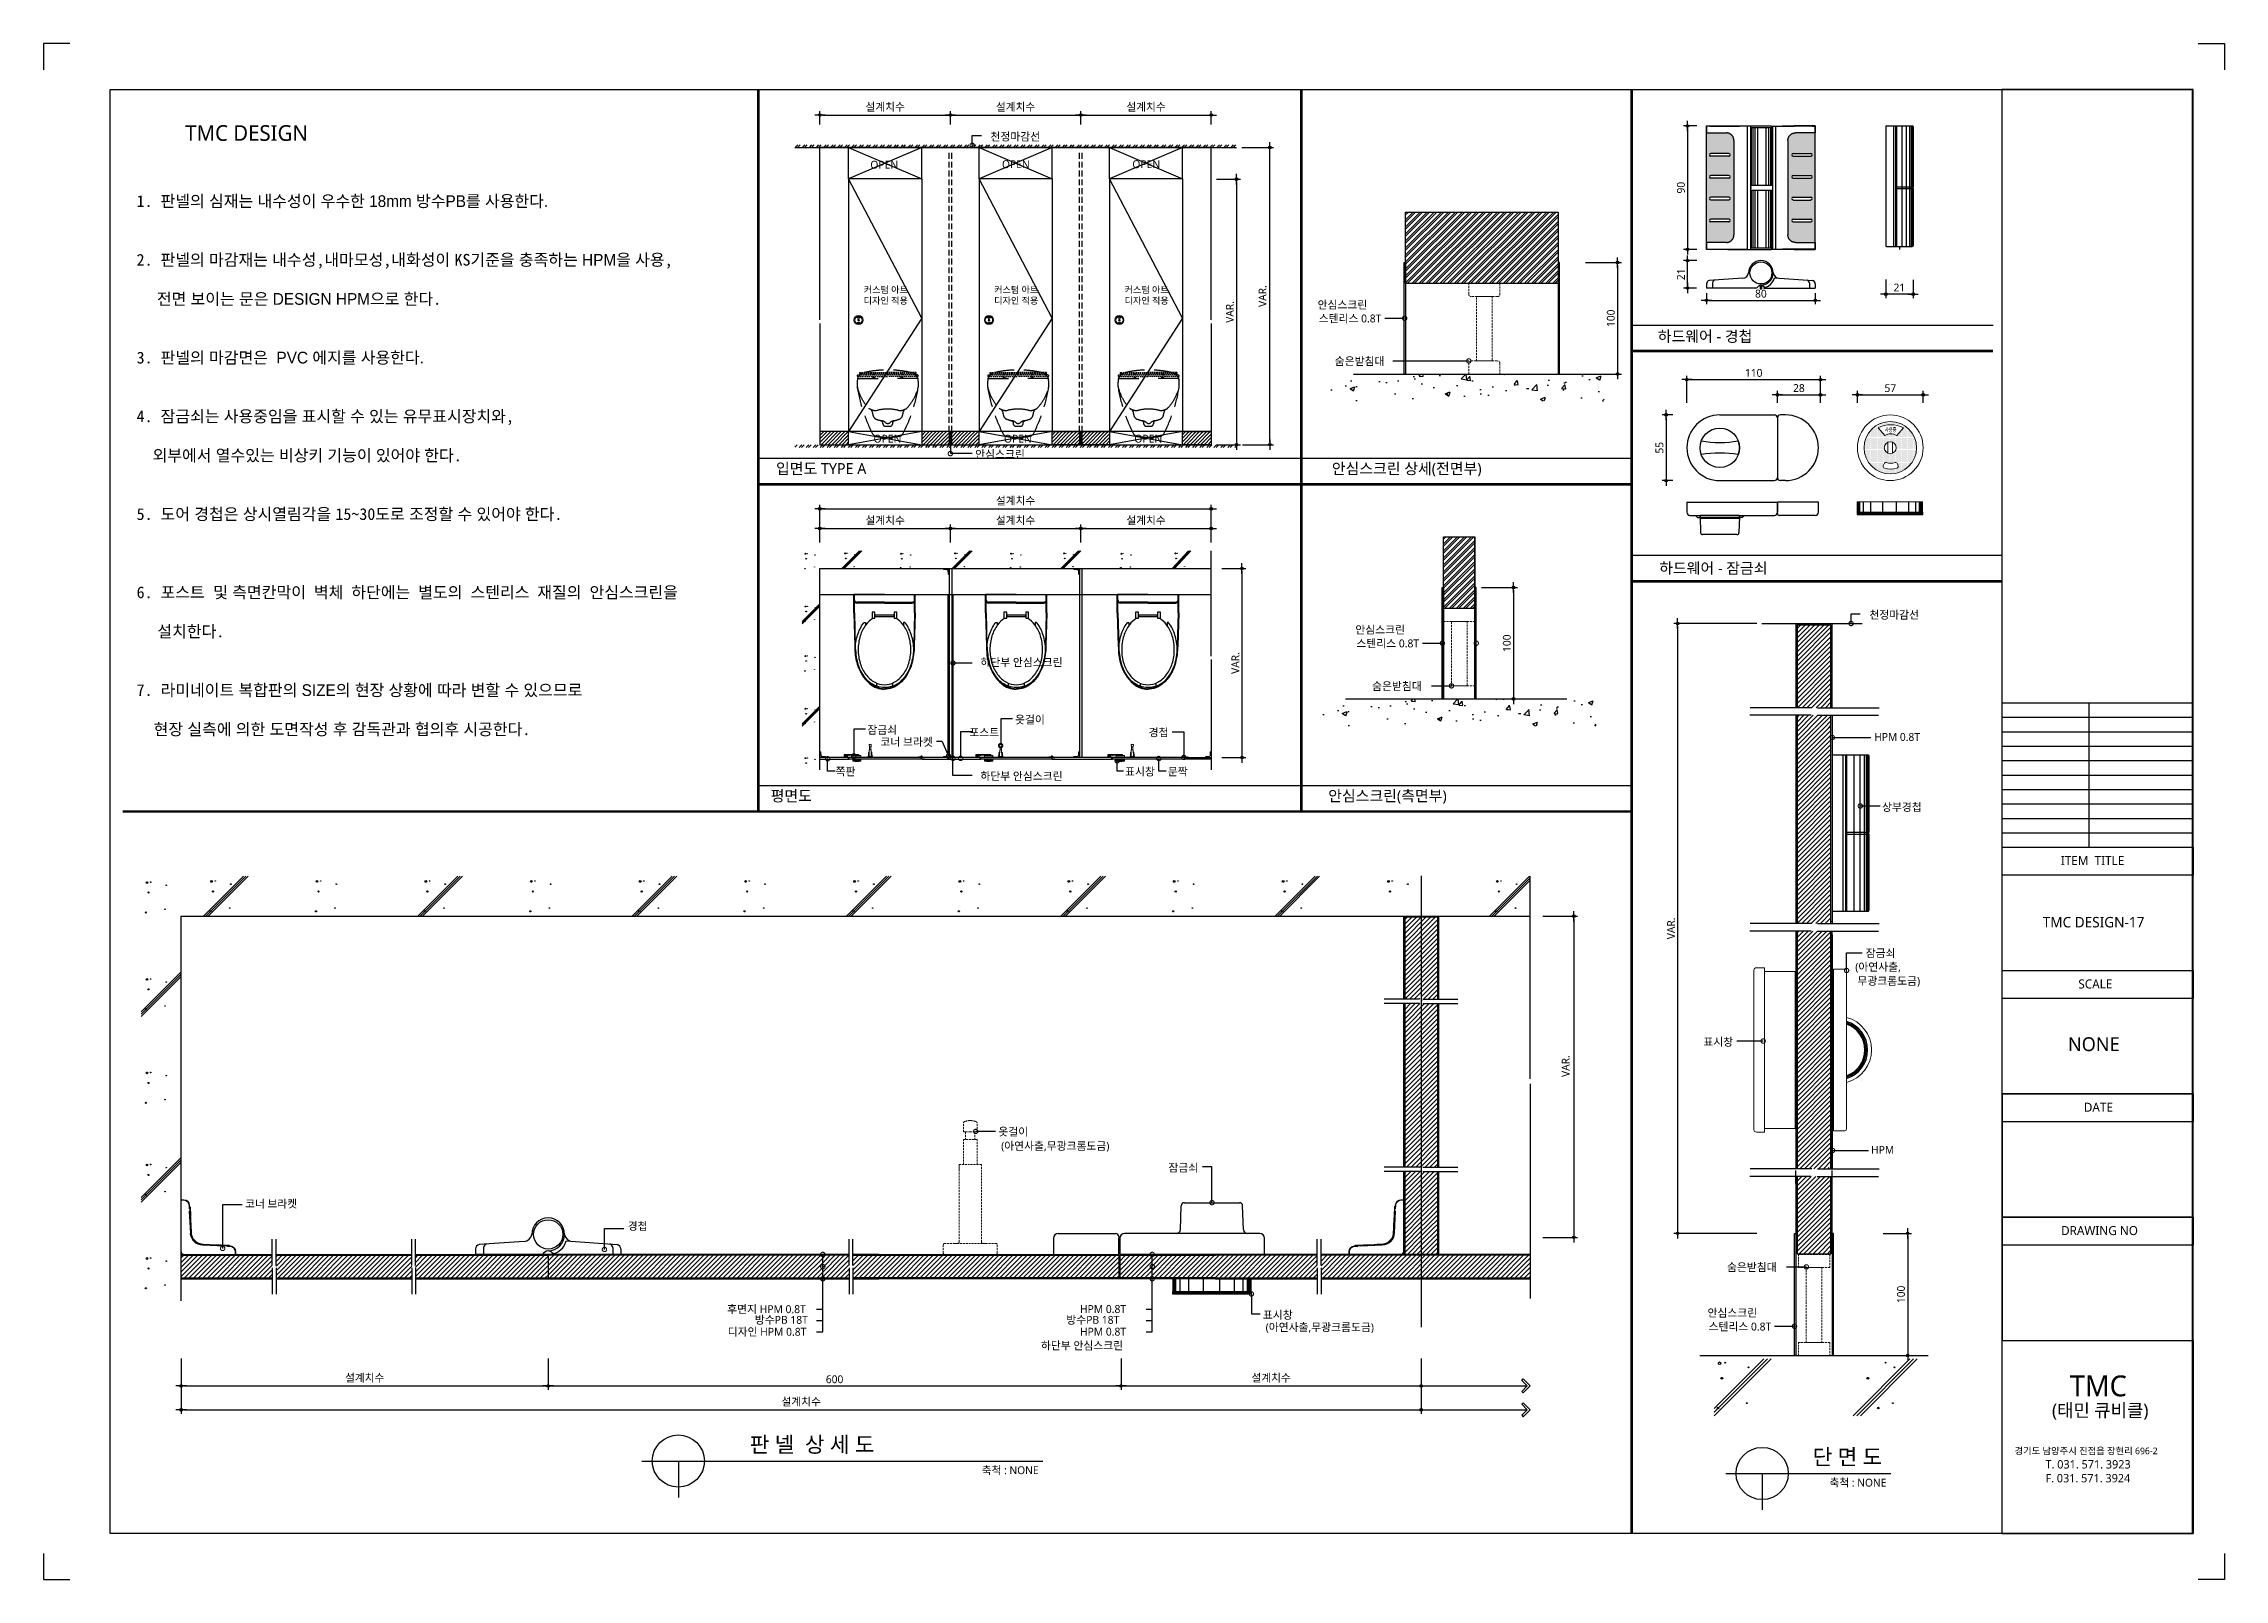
# Model space of a CAD drawing. Extents: x -256 to 8104, y -176 to 5714.
import ezdxf
from ezdxf.enums import TextEntityAlignment as Align

# ---------------------------------------------------------------- set-up
doc = ezdxf.new("R2010")
doc.units = 0
doc.header["$LTSCALE"] = 30
doc.linetypes.add('CEN', pattern=[62, 60, -1, 0, -1])
doc.linetypes.add('HIDDEN', pattern=[0.375, 0.25, -0.125])
doc.layers.get('0').update_dxf_attribs({"linetype": 'CONTINUOUS'})
doc.layers.get('DEFPOINTS').update_dxf_attribs({"linetype": 'CONTINUOUS'})
for name, color, linetype in [('02---제품선', 4, 'CONTINUOUS'), ('0_toilet', 6, 'CONTINUOUS'), ('C', 2, 'CONTINUOUS'), ('curior-0Line', 252, 'CONTINUOUS'), ('DIM', 7, 'CONTINUOUS'), ('HAT', 8, 'CONTINUOUS'), ('HID', 9, 'HIDDEN'), ('jac text', 7, 'CONTINUOUS'), ('TIT', 3, 'CONTINUOUS'), ('경첩', 4, 'CONTINUOUS'), ('문자', 3, 'CONTINUOUS'), ('부자재', 4, 'CONTINUOUS'), ('옷걸이', 4, 'CONTINUOUS'), ('잠금쇠(회전형)', 4, 'CONTINUOUS'), ('중심선', 1, 'CEN'), ('치수', 1, 'CONTINUOUS'), ('판넬', 2, 'CONTINUOUS'), ('해치', 8, 'CONTINUOUS')]:
    doc.layers.add(name, color=color, linetype=linetype)
doc.styles.add('HDW', font='gulim.ttc')
doc.styles.add('돋움', font='malgun.ttf')
doc.dimstyles.new('10', dxfattribs={"dimscale": 10, "dimtxt": 3, "dimasz": 1, "dimexe": 1.5, "dimexo": 2, "dimgap": 1, "dimtad": 1, "dimdec": 0, "dimlunit": 6, "dimtxsty": '돋움', "dimblk": 'DIMDOT', "dimcen": -1, "dimdle": 1.5, "dimclrt": 3, "dimazin": 3, "dimtfac": 1, "dimtdec": 0, "dimtix": 1, "dimtmove": 2, "dimatfit": 3, "dimldrblk": 'DIMDOT', "dimarcsym": 0})
pattern_1 = [(45, (159867.086, -48.667), (-8.980256, 8.980256), [])]
pattern_2 = [(45, (159806.501, 43.407), (-8.980256, 8.980256), [])]

# ---------------------------------------------------------------- blocks, each defined once
blk = doc.blocks.new('DIMDOT')
at = {"linetype": 'Continuous'}
blk.add_line((-2, 0), (2, 0), dxfattribs=at)
for radius in [0.5, 0.25]:
    blk.add_circle((0, 0), radius, dxfattribs=at)
blk = doc.blocks.new('*D449')
at = {"layer": 'DEFPOINTS', "color": 0}
for p in [(171408.8, 5567.2), (170908.8, 5511), (171408.8, 5511)]:
    blk.add_point(p, dxfattribs=at)
at = {"layer": 'DIM', "color": 0, "lineweight": -2, "ltscale": 10}
for p, q in [((170908.8, 5531), (170908.8, 5582.2)), ((170918.8, 5567.2), (171398.8, 5567.2)), ((171408.8, 5531), (171408.8, 5582.2))]:
    blk.add_line(p, q, dxfattribs=at)
at = {"layer": 'DIM', "color": 0, "lineweight": -2, "xscale": 10, "yscale": 10, "zscale": 10, "rotation": 180}
blk.add_blockref('DIMDOT', (170908.8, 5567.2), dxfattribs=at)
at = {"layer": 'DIM', "color": 0, "lineweight": -2, "xscale": 10, "yscale": 10, "zscale": 10}
blk.add_blockref('DIMDOT', (171408.8, 5567.2), dxfattribs=at)
at = {"layer": 'DIM', "color": 3, "insert": (171158.8, 5596.9), "char_height": 30, "attachment_point": 5, "style": '돋움'}
blk.add_mtext('설계치수', dxfattribs=at)
blk = doc.blocks.new('*D450')
at = {"layer": 'DEFPOINTS', "color": 0}
for p in [(171908.8, 5567.2), (171408.8, 5511), (171908.8, 5511)]:
    blk.add_point(p, dxfattribs=at)
at = {"layer": 'DIM', "color": 0, "lineweight": -2, "ltscale": 10}
for p, q in [((171408.8, 5531), (171408.8, 5582.2)), ((171418.8, 5567.2), (171898.8, 5567.2)), ((171908.8, 5531), (171908.8, 5582.2))]:
    blk.add_line(p, q, dxfattribs=at)
at = {"layer": 'DIM', "color": 0, "lineweight": -2, "xscale": 10, "yscale": 10, "zscale": 10, "rotation": 180}
blk.add_blockref('DIMDOT', (171408.8, 5567.2), dxfattribs=at)
at = {"layer": 'DIM', "color": 0, "lineweight": -2, "xscale": 10, "yscale": 10, "zscale": 10}
blk.add_blockref('DIMDOT', (171908.8, 5567.2), dxfattribs=at)
at = {"layer": 'DIM', "color": 3, "insert": (171658.8, 5596.9), "char_height": 30, "attachment_point": 5, "style": '돋움'}
blk.add_mtext('설계치수', dxfattribs=at)
blk = doc.blocks.new('*D451')
at = {"layer": 'DEFPOINTS', "color": 0}
for p in [(172408.8, 5567.2), (171908.8, 5511), (172408.8, 5511)]:
    blk.add_point(p, dxfattribs=at)
at = {"layer": 'DIM', "color": 0, "lineweight": -2, "ltscale": 10}
for p, q in [((171908.8, 5531), (171908.8, 5582.2)), ((171918.8, 5567.2), (172398.8, 5567.2)), ((172408.8, 5531), (172408.8, 5582.2))]:
    blk.add_line(p, q, dxfattribs=at)
at = {"layer": 'DIM', "color": 0, "lineweight": -2, "xscale": 10, "yscale": 10, "zscale": 10, "rotation": 180}
blk.add_blockref('DIMDOT', (171908.8, 5567.2), dxfattribs=at)
at = {"layer": 'DIM', "color": 0, "lineweight": -2, "xscale": 10, "yscale": 10, "zscale": 10}
blk.add_blockref('DIMDOT', (172408.8, 5567.2), dxfattribs=at)
at = {"layer": 'DIM', "color": 3, "insert": (172158.8, 5596.9), "char_height": 30, "attachment_point": 5, "style": '돋움'}
blk.add_mtext('설계치수', dxfattribs=at)
blk = doc.blocks.new('*D452')
at = {"layer": 'DEFPOINTS', "color": 0}
for p in [(172408.8, 5321.3), (172408.8, 4303.1), (172505.7, 4303.1)]:
    blk.add_point(p, dxfattribs=at)
at = {"layer": 'DIM', "color": 0, "lineweight": -2, "ltscale": 10}
for p, q in [((172428.8, 5321.3), (172520.7, 5321.3)), ((172505.7, 5311.3), (172505.7, 4313.1)), ((172428.8, 4303.1), (172520.7, 4303.1))]:
    blk.add_line(p, q, dxfattribs=at)
at = {"layer": 'DIM', "color": 0, "lineweight": -2, "xscale": 10, "yscale": 10, "zscale": 10}
for p, rotation in [((172505.7, 5321.3), 90), ((172505.7, 4303.1), 270)]:
    blk.add_blockref('DIMDOT', p, dxfattribs=dict(at, rotation=rotation))
at = {"layer": 'DIM', "color": 3, "insert": (172480.5, 4812.2), "char_height": 30, "attachment_point": 5, "rotation": 90, "style": '돋움'}
blk.add_mtext('VAR.', dxfattribs=at)
blk = doc.blocks.new('*D453')
at = {"layer": 'DEFPOINTS', "color": 0}
for p in [(172429.8, 3828.2), (172429.8, 3103.2), (172526.7, 3103.2)]:
    blk.add_point(p, dxfattribs=at)
at = {"layer": 'DIM', "color": 0, "lineweight": -2, "ltscale": 10}
for p, q in [((172449.8, 3828.2), (172541.7, 3828.2)), ((172526.7, 3818.2), (172526.7, 3113.2)), ((172449.8, 3103.2), (172541.7, 3103.2))]:
    blk.add_line(p, q, dxfattribs=at)
at = {"layer": 'DIM', "color": 0, "lineweight": -2, "xscale": 10, "yscale": 10, "zscale": 10}
for p, rotation in [((172526.7, 3828.2), 90), ((172526.7, 3103.2), 270)]:
    blk.add_blockref('DIMDOT', p, dxfattribs=dict(at, rotation=rotation))
at = {"layer": 'DIM', "color": 3, "insert": (172501.5, 3465.7), "char_height": 30, "attachment_point": 5, "rotation": 90, "style": '돋움'}
blk.add_mtext('VAR.', dxfattribs=at)
blk = doc.blocks.new('_DOTSMALL')
at = {"color": 0, "linetype": 'ByBlock', "const_width": 0.5}
blk.add_lwpolyline([(-0.0625, 0, 1), (0.0625, 0, 1)], format="xyb", close=True, dxfattribs=at)
blk = doc.blocks.new('A$C63EC304E')
at = {"layer": '치수', "color": 1, "xscale": 2.5, "yscale": 2.5, "zscale": 2.5, "rotation": 234.3098741996962}
blk.add_blockref('_DOTSMALL', (0.31, 0.31), dxfattribs=at)
blk = doc.blocks.new('A$C2BC9653E')
at = {"layer": '치수', "xscale": 0.3333333333333333, "yscale": 0.3333333333333333, "zscale": 0.3333333333333333}
blk.add_blockref('A$C63EC304E', (0, 0), dxfattribs=at)
blk = doc.blocks.new('A$C7FC71301')
at = {"layer": '치수', "rotation": 180}
blk.add_blockref('A$C2BC9653E', (0.21, 0.21), dxfattribs=at)
blk = doc.blocks.new('A$C4A20372B')
at = {"layer": '치수'}
blk.add_blockref('A$C7FC71301', (0, 0), dxfattribs=at)
blk = doc.blocks.new('A$C566469F5')
at = {"layer": '치수'}
blk.add_blockref('A$C4A20372B', (0, 0), dxfattribs=at)
blk = doc.blocks.new('A$C7E317CD4')
at = {"layer": '해치', "xscale": 2, "yscale": 2, "zscale": 2}
blk.add_blockref('A$C566469F5', (0, 0), dxfattribs=at)
blk = doc.blocks.new('A$C601D7F27')
at = {"layer": '치수'}
blk.add_blockref('A$C7E317CD4', (0, 0), dxfattribs=at)
blk = doc.blocks.new('A$C38802C08')
at = {"layer": '치수'}
blk.add_blockref('A$C601D7F27', (0, 0), dxfattribs=at)
blk = doc.blocks.new('*D454')
at = {"layer": 'DEFPOINTS', "color": 0}
for p in [(172408.8, 3981.7), (171908.8, 3908.6), (172408.8, 3908.6)]:
    blk.add_point(p, dxfattribs=at)
at = {"layer": 'DIM', "color": 0, "lineweight": -2, "ltscale": 10}
for p, q in [((171908.8, 3928.6), (171908.8, 3996.7)), ((171918.8, 3981.7), (172398.8, 3981.7)), ((172408.8, 3928.6), (172408.8, 3996.7))]:
    blk.add_line(p, q, dxfattribs=at)
at = {"layer": 'DIM', "color": 0, "lineweight": -2, "xscale": 10, "yscale": 10, "zscale": 10, "rotation": 180}
blk.add_blockref('DIMDOT', (171908.8, 3981.7), dxfattribs=at)
at = {"layer": 'DIM', "color": 0, "lineweight": -2, "xscale": 10, "yscale": 10, "zscale": 10}
blk.add_blockref('DIMDOT', (172408.8, 3981.7), dxfattribs=at)
at = {"layer": 'DIM', "color": 3, "insert": (172158.8, 4011.4), "char_height": 30, "attachment_point": 5, "style": '돋움'}
blk.add_mtext('설계치수', dxfattribs=at)
blk = doc.blocks.new('*D455')
at = {"layer": 'DEFPOINTS', "color": 0}
for p in [(172408.8, 4057.1), (170908.8, 3908.6), (172408.8, 3908.6)]:
    blk.add_point(p, dxfattribs=at)
at = {"layer": 'DIM', "color": 0, "lineweight": -2, "ltscale": 10}
for p, q in [((170908.8, 3928.6), (170908.8, 4072.1)), ((170918.8, 4057.1), (172398.8, 4057.1)), ((172408.8, 3928.6), (172408.8, 4072.1))]:
    blk.add_line(p, q, dxfattribs=at)
at = {"layer": 'DIM', "color": 0, "lineweight": -2, "xscale": 10, "yscale": 10, "zscale": 10, "rotation": 180}
blk.add_blockref('DIMDOT', (170908.8, 4057.1), dxfattribs=at)
at = {"layer": 'DIM', "color": 0, "lineweight": -2, "xscale": 10, "yscale": 10, "zscale": 10}
blk.add_blockref('DIMDOT', (172408.8, 4057.1), dxfattribs=at)
at = {"layer": 'DIM', "color": 3, "insert": (171658.8, 4086.7), "char_height": 30, "attachment_point": 5, "style": '돋움'}
blk.add_mtext('설계치수', dxfattribs=at)
blk = doc.blocks.new('*D456')
at = {"layer": 'DEFPOINTS', "color": 0}
for p in [(171908.8, 3981.7), (171408.8, 3908.6), (171908.8, 3908.6)]:
    blk.add_point(p, dxfattribs=at)
at = {"layer": 'DIM', "color": 0, "lineweight": -2, "ltscale": 10}
for p, q in [((171408.8, 3928.6), (171408.8, 3996.7)), ((171418.8, 3981.7), (171898.8, 3981.7)), ((171908.8, 3928.6), (171908.8, 3996.7))]:
    blk.add_line(p, q, dxfattribs=at)
at = {"layer": 'DIM', "color": 0, "lineweight": -2, "xscale": 10, "yscale": 10, "zscale": 10, "rotation": 180}
blk.add_blockref('DIMDOT', (171408.8, 3981.7), dxfattribs=at)
at = {"layer": 'DIM', "color": 0, "lineweight": -2, "xscale": 10, "yscale": 10, "zscale": 10}
blk.add_blockref('DIMDOT', (171908.8, 3981.7), dxfattribs=at)
at = {"layer": 'DIM', "color": 3, "insert": (171658.8, 4011.4), "char_height": 30, "attachment_point": 5, "style": '돋움'}
blk.add_mtext('설계치수', dxfattribs=at)
blk = doc.blocks.new('*D457')
at = {"layer": 'DEFPOINTS', "color": 0}
for p in [(171408.8, 3981.7), (170908.8, 3908.6), (171408.8, 3908.6)]:
    blk.add_point(p, dxfattribs=at)
at = {"layer": 'DIM', "color": 0, "lineweight": -2, "ltscale": 10}
for p, q in [((170908.8, 3928.6), (170908.8, 3996.7)), ((170918.8, 3981.7), (171398.8, 3981.7)), ((171408.8, 3928.6), (171408.8, 3996.7))]:
    blk.add_line(p, q, dxfattribs=at)
at = {"layer": 'DIM', "color": 0, "lineweight": -2, "xscale": 10, "yscale": 10, "zscale": 10, "rotation": 180}
blk.add_blockref('DIMDOT', (170908.8, 3981.7), dxfattribs=at)
at = {"layer": 'DIM', "color": 0, "lineweight": -2, "xscale": 10, "yscale": 10, "zscale": 10}
blk.add_blockref('DIMDOT', (171408.8, 3981.7), dxfattribs=at)
at = {"layer": 'DIM', "color": 3, "insert": (171158.8, 4011.4), "char_height": 30, "attachment_point": 5, "style": '돋움'}
blk.add_mtext('설계치수', dxfattribs=at)
blk = doc.blocks.new('*D458')
at = {"layer": 'DEFPOINTS', "color": 0}
for p in [(174744.3, 4552.6), (174232.3, 4444), (174744.3, 4444)]:
    blk.add_point(p, dxfattribs=at)
at = {"layer": 'DIM', "color": 0, "lineweight": -2, "ltscale": 10}
for p, q in [((174232.3, 4464), (174232.3, 4567.6)), ((174242.3, 4552.6), (174734.3, 4552.6)), ((174744.3, 4464), (174744.3, 4567.6))]:
    blk.add_line(p, q, dxfattribs=at)
at = {"layer": 'DIM', "color": 0, "lineweight": -2, "xscale": 10, "yscale": 10, "zscale": 10, "rotation": 180}
blk.add_blockref('DIMDOT', (174232.3, 4552.6), dxfattribs=at)
at = {"layer": 'DIM', "color": 0, "lineweight": -2, "xscale": 10, "yscale": 10, "zscale": 10}
blk.add_blockref('DIMDOT', (174744.3, 4552.6), dxfattribs=at)
at = {"layer": 'DIM', "color": 3, "insert": (174488.3, 4578.2), "char_height": 30, "attachment_point": 5, "style": '돋움'}
blk.add_mtext('110', dxfattribs=at)
blk = doc.blocks.new('*D459')
at = {"layer": 'DEFPOINTS', "color": 0}
for p in [(174579.2, 4444), (174744.3, 4494.6), (174744.3, 4444)]:
    blk.add_point(p, dxfattribs=at)
at = {"layer": 'DIM', "color": 0, "lineweight": -2, "ltscale": 10}
for p, q in [((174579.2, 4464), (174579.2, 4509.6)), ((174589.2, 4494.6), (174734.3, 4494.6)), ((174744.3, 4464), (174744.3, 4509.6))]:
    blk.add_line(p, q, dxfattribs=at)
at = {"layer": 'DIM', "color": 0, "lineweight": -2, "xscale": 10, "yscale": 10, "zscale": 10, "rotation": 180}
blk.add_blockref('DIMDOT', (174579.2, 4494.6), dxfattribs=at)
at = {"layer": 'DIM', "color": 0, "lineweight": -2, "xscale": 10, "yscale": 10, "zscale": 10}
blk.add_blockref('DIMDOT', (174744.3, 4494.6), dxfattribs=at)
at = {"layer": 'DIM', "color": 3, "insert": (174661.7, 4520.1), "char_height": 30, "attachment_point": 5, "style": '돋움'}
blk.add_mtext('28', dxfattribs=at)
blk = doc.blocks.new('*D460')
at = {"layer": 'DEFPOINTS', "color": 0}
for p in [(174886, 4444), (175138, 4494.6), (175138, 4444)]:
    blk.add_point(p, dxfattribs=at)
at = {"layer": 'DIM', "color": 0, "lineweight": -2, "ltscale": 10}
for p, q in [((174886, 4464), (174886, 4509.6)), ((174896, 4494.6), (175128, 4494.6)), ((175138, 4464), (175138, 4509.6))]:
    blk.add_line(p, q, dxfattribs=at)
at = {"layer": 'DIM', "color": 0, "lineweight": -2, "xscale": 10, "yscale": 10, "zscale": 10, "rotation": 180}
blk.add_blockref('DIMDOT', (174886, 4494.6), dxfattribs=at)
at = {"layer": 'DIM', "color": 0, "lineweight": -2, "xscale": 10, "yscale": 10, "zscale": 10}
blk.add_blockref('DIMDOT', (175138, 4494.6), dxfattribs=at)
at = {"layer": 'DIM', "color": 3, "insert": (175012, 4519.9), "char_height": 30, "attachment_point": 5, "style": '돋움'}
blk.add_mtext('57', dxfattribs=at)
blk = doc.blocks.new('*D461')
at = {"layer": 'DEFPOINTS', "color": 0}
for p in [(174289.9, 5525.4), (174234.9, 5052.2), (174289.9, 5052.2)]:
    blk.add_point(p, dxfattribs=at)
at = {"layer": 'DIM', "color": 0, "lineweight": -2, "ltscale": 10}
for p, q in [((174269.9, 5525.4), (174219.9, 5525.4)), ((174234.9, 5515.4), (174234.9, 5062.2)), ((174269.9, 5052.2), (174219.9, 5052.2))]:
    blk.add_line(p, q, dxfattribs=at)
at = {"layer": 'DIM', "color": 0, "lineweight": -2, "xscale": 10, "yscale": 10, "zscale": 10}
for p, rotation in [((174234.9, 5525.4), 90), ((174234.9, 5052.2), 270)]:
    blk.add_blockref('DIMDOT', p, dxfattribs=dict(at, rotation=rotation))
at = {"layer": 'DIM', "color": 3, "insert": (174209.4, 5288.8), "char_height": 30, "attachment_point": 5, "rotation": 90, "style": '돋움'}
blk.add_mtext('90', dxfattribs=at)
blk = doc.blocks.new('*D462')
at = {"layer": 'DEFPOINTS', "color": 0}
for p in [(174307.5, 4904), (174724.6, 4904), (174724.6, 4856.6)]:
    blk.add_point(p, dxfattribs=at)
at = {"layer": 'DIM', "color": 0, "lineweight": -2, "ltscale": 10}
for p, q in [((174307.5, 4884), (174307.5, 4841.6)), ((174317.5, 4856.6), (174714.6, 4856.6)), ((174724.6, 4884), (174724.6, 4841.6))]:
    blk.add_line(p, q, dxfattribs=at)
at = {"layer": 'DIM', "color": 0, "lineweight": -2, "xscale": 10, "yscale": 10, "zscale": 10, "rotation": 180}
blk.add_blockref('DIMDOT', (174307.5, 4856.6), dxfattribs=at)
at = {"layer": 'DIM', "color": 0, "lineweight": -2, "xscale": 10, "yscale": 10, "zscale": 10}
blk.add_blockref('DIMDOT', (174724.6, 4856.6), dxfattribs=at)
at = {"layer": 'DIM', "color": 3, "insert": (174516, 4882.1), "char_height": 30, "attachment_point": 5, "style": '돋움'}
blk.add_mtext('80', dxfattribs=at)
blk = doc.blocks.new('*D463')
at = {"layer": 'DEFPOINTS', "color": 0}
for p in [(174234.9, 5009), (174289.9, 5009), (174289.2, 4904)]:
    blk.add_point(p, dxfattribs=at)
at = {"layer": 'DIM', "color": 0, "lineweight": -2, "ltscale": 10}
for p, q in [((174269.9, 5009), (174219.9, 5009)), ((174234.9, 4914), (174234.9, 4999)), ((174269.2, 4904), (174219.9, 4904))]:
    blk.add_line(p, q, dxfattribs=at)
at = {"layer": 'DIM', "color": 0, "lineweight": -2, "xscale": 10, "yscale": 10, "zscale": 10}
for p, rotation in [((174234.9, 5009), 90), ((174234.9, 4904), 270)]:
    blk.add_blockref('DIMDOT', p, dxfattribs=dict(at, rotation=rotation))
at = {"layer": 'DIM', "color": 3, "insert": (174209.5, 4956.5), "char_height": 30, "attachment_point": 5, "rotation": 90, "style": '돋움'}
blk.add_mtext('21', dxfattribs=at)
blk = doc.blocks.new('*D464')
at = {"layer": 'DEFPOINTS', "color": 0}
for p in [(174994.4, 4956.2), (175099.4, 4955.5), (174994.4, 4880.5)]:
    blk.add_point(p, dxfattribs=at)
at = {"layer": 'DIM', "color": 0, "lineweight": -2, "ltscale": 10}
for p, q in [((174994.4, 4936.2), (174994.4, 4865.5)), ((175099.4, 4935.5), (175099.4, 4865.5)), ((175089.4, 4880.5), (175004.4, 4880.5))]:
    blk.add_line(p, q, dxfattribs=at)
at = {"layer": 'DIM', "color": 0, "lineweight": -2, "xscale": 10, "yscale": 10, "zscale": 10, "rotation": 180}
blk.add_blockref('DIMDOT', (174994.4, 4880.5), dxfattribs=at)
at = {"layer": 'DIM', "color": 0, "lineweight": -2, "xscale": 10, "yscale": 10, "zscale": 10}
blk.add_blockref('DIMDOT', (175099.4, 4880.5), dxfattribs=at)
at = {"layer": 'DIM', "color": 3, "insert": (175046.9, 4905.8), "char_height": 30, "attachment_point": 5, "style": '돋움'}
blk.add_mtext('21', dxfattribs=at)
blk = doc.blocks.new('A$C10E41893')
at = {"layer": '부자재'}
for p, q in [((6, 0), (6, 196)), ((123, 196), (6, 196)), ((123, 192), (6, 192)), ((55, 0), (55, 177)), ((61, 0), (61, 177)), ((6, 0), (6, -196)), ((55, 0), (55, -177)), ((61, 0), (61, -177)), ((123, -192), (6, -192)), ((123, -196), (6, -196))]:
    blk.add_line(p, q, dxfattribs=at)
for points in [[(123, 196, -0.012538), (123, 196), (335, 190, -0.055395), (445, 175, -0.154276), (577, 93, -0.179504), (612, 0, -0.179504)], [(123, 192, -0.012538), (123, 192), (335, 187, -0.055395), (444, 172, -0.154276), (574, 91, -0.179504), (608, 0, -0.179504)], [(157, -72, 0.089162), (200, -119, 0.085733), (270, -155, 0.075373), (359, -168, 0.075373), (447, -155, 0.085733), (517, -119, 0.106084), (567, -62, 0.126931), (583, 0, 0.126931), (567, 62, 0.106084), (517, 119, 0.085733), (447, 155, 0.075373), (359, 168, 0.075373), (270, 155, 0.085733), (200, 119, 0.089162), (157, 72)], [(572, 51), (589, 51), (589, 60, 0.021185), (583, 71, 0.106084), (528, 134, 0.085733), (453, 172, 0.075373), (359, 187, 0.075373), (265, 172, 0.085733), (189, 134, 0.007337), (184, 130), (184, 122), (205, 122)], [(123, -196, 0.012538), (123, -196), (335, -190, 0.055395), (445, -175, 0.154276), (577, -93, 0.179504), (612, 0, 0.179504)], [(123, -192, 0.012538), (123, -192), (335, -187, 0.055395), (444, -172, 0.154276), (574, -91, 0.179504), (608, 0, 0.179504)], [(589, -51, 0.090214), (598, 0, 0.090214), (589, 51, 0.106084)], [(572, -51), (589, -51), (589, -60, -0.021185), (583, -71, -0.106084), (528, -134, -0.085733), (453, -172, -0.075373), (359, -187, -0.075373), (265, -172, -0.085733), (189, -134, -0.007337), (184, -130), (184, -122), (205, -122)]]:
    blk.add_lwpolyline(points, format="xyb", dxfattribs=at)
blk.add_lwpolyline([(138, -61), (119, -61), (119, -79), (157, -79), (157, -61), (138, -61), (147, -61), (147, 61), (138, 61), (157, 61), (157, 79), (119, 79), (119, 61), (138, 61), (138, -61), (119, -61)], dxfattribs=at)
for centre, start, end in [((40, 177), 0, 90), ((46, 177), 0, 90), ((40, -177), 270, 0), ((46, -177), 270, 0)]:
    blk.add_arc(centre, 15, start, end, dxfattribs=at)
blk = doc.blocks.new('A$C460A2A32')
at = {"color": 0}
for p, q in [((3, 20), (0, 16)), ((3, 20), (9, 20)), ((4, 10), (162, 10)), ((9, 20), (162, 20)), ((13, 32), (11, 30)), ((13, 32), (162, 32)), ((13, 27), (162, 27)), ((312, 32), (162, 32)), ((312, 27), (162, 27)), ((316, 20), (162, 20)), ((321, 10), (162, 10)), ((312, 32), (313, 30)), ((322, 20), (316, 20)), ((322, 20), (324, 16))]:
    blk.add_line(p, q, dxfattribs=at)
for centre, radius, start, end in [((4, 14), 4, 150.0107, 270), ((13, 29), 2, 135, 270), ((109, 28), 26, 182.6717, 198.4118), ((109, 10), 26, 180, 202.6199), ((107, 28), 23, 183.0205, 200.9186), ((107, 10), 23, 180, 205.7715), ((69, 10), 23, 334.2285, 0), ((69, 28), 23, 339.0814, 356.9795), ((67, 10), 26, 337.3801, 0), ((67, 28), 26, 341.5882, 357.3283), ((257, 10), 26, 180, 202.6199), ((257, 28), 26, 182.6717, 198.4118), ((256, 28), 23, 183.0205, 200.9186), ((256, 10), 23, 180, 205.7715), ((217, 10), 23, 334.2285, 0), ((217, 28), 23, 339.0814, 356.9795), ((216, 28), 26, 341.5882, 357.3283), ((216, 10), 26, 337.3801, 0), ((312, 29), 2, 270, 45), ((321, 14), 4, 270, 29.9893)]:
    blk.add_arc(centre, radius, start, end, dxfattribs=at)
blk = doc.blocks.new('*D465')
at = {"layer": 'DEFPOINTS', "color": 0}
for p in [(174197.9, 4417.4), (174152.3, 4165.4), (174197.9, 4165.4)]:
    blk.add_point(p, dxfattribs=at)
at = {"layer": 'DIM', "color": 0, "lineweight": -2, "ltscale": 10}
for p, q in [((174177.9, 4417.4), (174137.3, 4417.4)), ((174152.3, 4407.4), (174152.3, 4175.4)), ((174177.9, 4165.4), (174137.3, 4165.4))]:
    blk.add_line(p, q, dxfattribs=at)
at = {"layer": 'DIM', "color": 0, "lineweight": -2, "xscale": 10, "yscale": 10, "zscale": 10}
for p, rotation in [((174152.3, 4417.4), 90), ((174152.3, 4165.4), 270)]:
    blk.add_blockref('DIMDOT', p, dxfattribs=dict(at, rotation=rotation))
at = {"layer": 'DIM', "color": 3, "insert": (174127, 4291.4), "char_height": 30, "attachment_point": 5, "rotation": 90, "style": '돋움'}
blk.add_mtext('55', dxfattribs=at)
blk = doc.blocks.new('*D466')
at = {"layer": 'DEFPOINTS', "color": 0}
for p in [(174520.9, 3617.4), (174196.8, 1278.5), (174520.9, 1278.5)]:
    blk.add_point(p, dxfattribs=at)
at = {"layer": 'DIM', "color": 0, "lineweight": -2, "ltscale": 10}
for p, q in [((174500.9, 3617.4), (174181.8, 3617.4)), ((174196.8, 3607.4), (174196.8, 1288.5)), ((174500.9, 1278.5), (174181.8, 1278.5))]:
    blk.add_line(p, q, dxfattribs=at)
at = {"layer": 'DIM', "color": 0, "lineweight": -2, "xscale": 10, "yscale": 10, "zscale": 10}
for p, rotation in [((174196.8, 3617.4), 90), ((174196.8, 1278.5), 270)]:
    blk.add_blockref('DIMDOT', p, dxfattribs=dict(at, rotation=rotation))
at = {"layer": 'DIM', "color": 3, "insert": (174171.6, 2448), "char_height": 30, "attachment_point": 5, "rotation": 90, "style": '돋움'}
blk.add_mtext('VAR.', dxfattribs=at)
blk = doc.blocks.new('A$C13EB2441')
for p, q in [((0.84, 7.37), (0.84, 14.11)), ((0.84, 6.74), (0.84, 0))]:
    blk.add_line(p, q)
blk = doc.blocks.new('*D467')
at = {"layer": 'DEFPOINTS', "color": 0}
for p in [(174964.4, 1278.5), (174964.4, 810.2), (175078.7, 810.2)]:
    blk.add_point(p, dxfattribs=at)
at = {"layer": 'DIM', "color": 0, "lineweight": -2, "ltscale": 10}
for p, q in [((174984.4, 1278.5), (175093.7, 1278.5)), ((175078.7, 1268.5), (175078.7, 820.2)), ((174984.4, 810.2), (175093.7, 810.2))]:
    blk.add_line(p, q, dxfattribs=at)
at = {"layer": 'DIM', "color": 0, "lineweight": -2, "xscale": 10, "yscale": 10, "zscale": 10}
for p, rotation in [((175078.7, 1278.5), 90), ((175078.7, 810.2), 270)]:
    blk.add_blockref('DIMDOT', p, dxfattribs=dict(at, rotation=rotation))
at = {"layer": 'DIM', "color": 3, "insert": (175053.1, 1044.4), "char_height": 30, "attachment_point": 5, "rotation": 90, "style": '돋움'}
blk.add_mtext('100', dxfattribs=at)
blk = doc.blocks.new('*D468')
at = {"layer": 'DEFPOINTS', "color": 0}
for p in [(173424.7, 3755.5), (173424.7, 3328.1), (173567.6, 3328.1)]:
    blk.add_point(p, dxfattribs=at)
at = {"layer": 'DIM', "color": 0, "lineweight": -2, "ltscale": 10}
for p, q in [((173444.7, 3755.5), (173582.6, 3755.5)), ((173567.6, 3745.5), (173567.6, 3338.1)), ((173444.7, 3328.1), (173582.6, 3328.1))]:
    blk.add_line(p, q, dxfattribs=at)
at = {"layer": 'DIM', "color": 0, "lineweight": -2, "xscale": 10, "yscale": 10, "zscale": 10}
for p, rotation in [((173567.6, 3755.5), 90), ((173567.6, 3328.1), 270)]:
    blk.add_blockref('DIMDOT', p, dxfattribs=dict(at, rotation=rotation))
at = {"layer": 'DIM', "color": 3, "insert": (173542.1, 3541.8), "char_height": 30, "attachment_point": 5, "rotation": 90, "style": '돋움'}
blk.add_mtext('100', dxfattribs=at)
blk = doc.blocks.new('*D469')
at = {"layer": 'DEFPOINTS', "color": 0}
for p in [(172505.7, 5442.8), (172633.1, 5442.8), (172508.2, 4303.1)]:
    blk.add_point(p, dxfattribs=at)
at = {"layer": 'DIM', "color": 0, "lineweight": -2, "ltscale": 10}
for p, q in [((172525.7, 5442.8), (172648.1, 5442.8)), ((172633.1, 4313.1), (172633.1, 5432.8)), ((172528.2, 4303.1), (172648.1, 4303.1))]:
    blk.add_line(p, q, dxfattribs=at)
at = {"layer": 'DIM', "color": 0, "lineweight": -2, "xscale": 10, "yscale": 10, "zscale": 10}
for p, rotation in [((172633.1, 5442.8), 90), ((172633.1, 4303.1), 270)]:
    blk.add_blockref('DIMDOT', p, dxfattribs=dict(at, rotation=rotation))
at = {"layer": 'DIM', "color": 3, "insert": (172605.8, 4872.9), "char_height": 30, "attachment_point": 5, "rotation": 90, "style": '돋움'}
blk.add_mtext('VAR.', dxfattribs=at)
blk = doc.blocks.new('*D470')
at = {"layer": 'DEFPOINTS', "color": 0}
for p in [(173823.4, 5001.6), (173823.4, 4574.2), (173966.3, 4574.2)]:
    blk.add_point(p, dxfattribs=at)
at = {"layer": 'DIM', "color": 0, "lineweight": -2, "ltscale": 10}
for p, q in [((173843.4, 5001.6), (173981.3, 5001.6)), ((173966.3, 4991.6), (173966.3, 4584.2)), ((173843.4, 4574.2), (173981.3, 4574.2))]:
    blk.add_line(p, q, dxfattribs=at)
at = {"layer": 'DIM', "color": 0, "lineweight": -2, "xscale": 10, "yscale": 10, "zscale": 10}
for p, rotation in [((173966.3, 5001.6), 90), ((173966.3, 4574.2), 270)]:
    blk.add_blockref('DIMDOT', p, dxfattribs=dict(at, rotation=rotation))
at = {"layer": 'DIM', "color": 3, "insert": (173940.7, 4787.9), "char_height": 30, "attachment_point": 5, "rotation": 90, "style": '돋움'}
blk.add_mtext('100', dxfattribs=at)
blk = doc.blocks.new('*D471')
at = {"layer": 'DEFPOINTS', "color": 0}
for p in [(168459.9, 818.9), (169867, 818.9), (169867, 693.2)]:
    blk.add_point(p, dxfattribs=at)
at = {"layer": 'DIM', "color": 0, "lineweight": -2, "ltscale": 10}
for p, q in [((168459.9, 798.9), (168459.9, 678.2)), ((169867, 798.9), (169867, 678.2)), ((168469.9, 693.2), (169857, 693.2))]:
    blk.add_line(p, q, dxfattribs=at)
at = {"layer": 'DIM', "color": 0, "lineweight": -2, "xscale": 10, "yscale": 10, "zscale": 10, "rotation": 180}
blk.add_blockref('DIMDOT', (168459.9, 693.2), dxfattribs=at)
at = {"layer": 'DIM', "color": 0, "lineweight": -2, "xscale": 10, "yscale": 10, "zscale": 10}
blk.add_blockref('DIMDOT', (169867, 693.2), dxfattribs=at)
at = {"layer": 'DIM', "color": 3, "insert": (169163.5, 722.9), "char_height": 30, "attachment_point": 5, "style": '돋움'}
blk.add_mtext('설계치수', dxfattribs=at)
blk = doc.blocks.new('*D472')
at = {"layer": 'DEFPOINTS', "color": 0}
for p in [(168459.9, 818.9), (173213.8, 818.9), (173213.8, 601.8)]:
    blk.add_point(p, dxfattribs=at)
at = {"layer": 'DIM', "color": 0, "lineweight": -2, "ltscale": 10}
for p, q in [((168459.9, 798.9), (168459.9, 586.8)), ((173213.8, 798.9), (173213.8, 586.8)), ((168469.9, 601.8), (173203.8, 601.8))]:
    blk.add_line(p, q, dxfattribs=at)
at = {"layer": 'DIM', "color": 0, "lineweight": -2, "xscale": 10, "yscale": 10, "zscale": 10, "rotation": 180}
blk.add_blockref('DIMDOT', (168459.9, 601.8), dxfattribs=at)
at = {"layer": 'DIM', "color": 0, "lineweight": -2, "xscale": 10, "yscale": 10, "zscale": 10}
blk.add_blockref('DIMDOT', (173213.8, 601.8), dxfattribs=at)
at = {"layer": 'DIM', "color": 3, "insert": (170836.9, 631.4), "char_height": 30, "attachment_point": 5, "style": '돋움'}
blk.add_mtext('설계치수', dxfattribs=at)
blk = doc.blocks.new('*D473')
at = {"layer": 'DEFPOINTS', "color": 0}
for p in [(172063, 818.9), (173213.8, 818.9), (173213.8, 693.2)]:
    blk.add_point(p, dxfattribs=at)
at = {"layer": 'DIM', "color": 0, "lineweight": -2, "ltscale": 10}
for p, q in [((172063, 798.9), (172063, 678.2)), ((173213.8, 798.9), (173213.8, 678.2)), ((172073, 693.2), (173203.8, 693.2))]:
    blk.add_line(p, q, dxfattribs=at)
at = {"layer": 'DIM', "color": 0, "lineweight": -2, "xscale": 10, "yscale": 10, "zscale": 10, "rotation": 180}
blk.add_blockref('DIMDOT', (172063, 693.2), dxfattribs=at)
at = {"layer": 'DIM', "color": 0, "lineweight": -2, "xscale": 10, "yscale": 10, "zscale": 10}
blk.add_blockref('DIMDOT', (173213.8, 693.2), dxfattribs=at)
at = {"layer": 'DIM', "color": 3, "insert": (172638.4, 722.9), "char_height": 30, "attachment_point": 5, "style": '돋움'}
blk.add_mtext('설계치수', dxfattribs=at)
blk = doc.blocks.new('*D474')
at = {"layer": 'DEFPOINTS', "color": 0}
for p in [(169867, 818.9), (172063, 818.9), (172063, 693.2)]:
    blk.add_point(p, dxfattribs=at)
at = {"layer": 'DIM', "color": 0, "lineweight": -2, "ltscale": 10}
for p, q in [((169867, 798.9), (169867, 678.2)), ((172063, 798.9), (172063, 678.2)), ((169877, 693.2), (172053, 693.2))]:
    blk.add_line(p, q, dxfattribs=at)
at = {"layer": 'DIM', "color": 0, "lineweight": -2, "xscale": 10, "yscale": 10, "zscale": 10, "rotation": 180}
blk.add_blockref('DIMDOT', (169867, 693.2), dxfattribs=at)
at = {"layer": 'DIM', "color": 0, "lineweight": -2, "xscale": 10, "yscale": 10, "zscale": 10}
blk.add_blockref('DIMDOT', (172063, 693.2), dxfattribs=at)
at = {"layer": 'DIM', "color": 3, "insert": (170965, 718.7), "char_height": 30, "attachment_point": 5, "style": '돋움'}
blk.add_mtext('600', dxfattribs=at)
blk = doc.blocks.new('A$C06B31977')
for p, q in [((1.26, 11.06), (1.26, 21.17)), ((1.26, 10.11), (1.26, 0))]:
    blk.add_line(p, q)
blk = doc.blocks.new('*D475')
at = {"layer": 'DEFPOINTS', "color": 0}
for p in [(173660.6, 2494.6), (173660.6, 1263.2), (173798.5, 1263.2)]:
    blk.add_point(p, dxfattribs=at)
at = {"layer": 'DIM', "color": 0, "lineweight": -2, "ltscale": 10}
for p, q in [((173680.6, 2494.6), (173813.5, 2494.6)), ((173798.5, 2484.6), (173798.5, 1273.2)), ((173680.6, 1263.2), (173813.5, 1263.2))]:
    blk.add_line(p, q, dxfattribs=at)
at = {"layer": 'DIM', "color": 0, "lineweight": -2, "xscale": 10, "yscale": 10, "zscale": 10}
for p, rotation in [((173798.5, 2494.6), 90), ((173798.5, 1263.2), 270)]:
    blk.add_blockref('DIMDOT', p, dxfattribs=dict(at, rotation=rotation))
at = {"layer": 'DIM', "color": 3, "insert": (173767.7, 1919.8), "char_height": 30, "attachment_point": 5, "rotation": 90, "style": '돋움'}
blk.add_mtext('VAR.', dxfattribs=at)
blk = doc.blocks.new('DESIGN-17', base_point=(168188.6, 127.1))
h = blk.add_hatch()
h.set_pattern_fill('ANSI31', color=3, scale=3, angle=180)
h.set_pattern_definition([(225, (168227.086, -48.667), (6.735192, -6.735192), [])])
h.paths.add_polyline_path([(171018.8, 4353.1), (170908.8, 4353.1), (170908.8, 4303.1), (171018.8, 4303.1)])
h.paths.add_polyline_path([(171403.8, 4353.1), (171298.8, 4353.1), (171298.8, 4303.1), (171403.8, 4303.1)])
h.paths.add_polyline_path([(171518.8, 4353.1), (171413.8, 4353.1), (171413.8, 4303.1), (171518.8, 4303.1)])
h.paths.add_polyline_path([(171903.8, 4353.1), (171798.8, 4353.1), (171798.8, 4303.1), (171903.8, 4303.1)])
h.paths.add_polyline_path([(172018.8, 4353.1), (171913.8, 4353.1), (171913.8, 4303.1), (172018.8, 4303.1)])
h.paths.add_polyline_path([(172408.8, 4353.1), (172298.8, 4353.1), (172298.8, 4303.1), (172408.8, 4303.1)])
h = blk.add_hatch()
h.set_pattern_fill('ANSI31', color=2, style=0)
h.set_pattern_definition([(45, (168227.086, -48.6668), (-2.245064, 2.245064), [])])
h.paths.add_polyline_path([(171413.8, 4353.1), (171403.8, 4353.1), (171403.8, 4303.1), (171413.8, 4303.1)])
h = blk.add_hatch()
h.set_pattern_fill('ANSI31', color=2, style=0)
h.set_pattern_definition([(45, (168727.086, -48.6668), (-2.245064, 2.245064), [])])
h.paths.add_polyline_path([(171913.8, 4353.1), (171903.8, 4353.1), (171903.8, 4303.1), (171913.8, 4303.1)])
h = blk.add_hatch()
h.set_pattern_fill('ANSI31', color=2, style=0)
h.set_pattern_definition([(45, (171405.2524, 1791.3226), (-2.245064, 2.245064), [])])
h.paths.add_polyline_path([(173299.7, 3755.5), (173294.7, 3755.5), (173294.7, 3543.9, -1), (173294.7, 3539.7), (173294.7, 3328.1), (173299.7, 3328.1)])
h.paths.add_polyline_path([(173424.7, 3539.7, -1), (173424.7, 3543.9), (173424.7, 3755.5), (173419.7, 3755.5), (173419.7, 3328.1), (173424.7, 3328.1)])
at = {"layer": 'HAT'}
h = blk.add_hatch(dxfattribs=at)
h.set_pattern_fill('ANSI32', color=256, scale=2, style=0)
h.set_pattern_definition([(45, (159572.717, -190.143), (-13.470384, 13.470384), []), (45, (159581.697, -190.143), (-13.470384, 13.470384), [])])
h.paths.add_polyline_path([(170812.1, 5452.8), (172505.7, 5452.8), (172505.7, 5442.8), (170812.1, 5442.8)])
h = blk.add_hatch(dxfattribs=at)
h.set_pattern_fill('ANSI32', color=256, scale=2, style=0)
h.set_pattern_definition([(45, (159896.99, -57.5), (-13.470384, 13.470384), []), (45, (159905.97, -57.5), (-13.470384, 13.470384), [])])
h.paths.add_polyline_path([(173153.9, 5195.4), (173739.3, 5195.4), (173739.3, 4920.8), (173153.9, 4920.8)])
h = blk.add_hatch(dxfattribs=at)
h.set_pattern_fill('ANSI32', color=256, scale=2, style=0)
h.set_pattern_definition([(45, (159572.717, -8.163), (-13.470384, 13.470384), []), (45, (159581.697, -8.163), (-13.470384, 13.470384), [])])
h.paths.add_polyline_path([(170812.1, 4292.6), (172505.7, 4292.6), (172505.7, 4302.6), (170812.1, 4302.6)])
h = blk.add_hatch(dxfattribs=at)
h.set_pattern_fill('ANSI32', color=256, scale=2, style=0)
h.set_pattern_definition([(45, (168218.403, -48.667), (-13.470384, 13.470384), []), (45, (168227.384, -48.667), (-13.470384, 13.470384), [])])
h.paths.add_polyline_path([(173419.7, 3949.3), (173299.7, 3949.3), (173299.7, 3674.7), (173419.7, 3674.7), (173419.7, 3755.5)])
at = {"layer": 'HAT', "transparency": 33554687}
h = blk.add_hatch(dxfattribs=at)
h.set_pattern_fill('ANSI31', color=256, scale=4)
h.set_pattern_definition(pattern_1)
h.paths.add_polyline_path([(174711.1, 3294.5), (174733.3, 3294.5), (174784.7, 3294.5), (174784.7, 3612.4), (174654.7, 3612.4), (174654.7, 3294.5)])
at = {"layer": 'HAT'}
h = blk.add_hatch(dxfattribs=at)
h.set_pattern_fill('ANSI31', color=256, scale=4, style=0)
h.set_pattern_definition(pattern_1)
edge = h.paths.add_edge_path()
edge.add_line((174784.7, 3216.7), (174725.3, 3216.7))
edge.add_arc((174723.2, 3216.7), 2.08, -54.30987, 0, ccw=False)
edge.add_arc((174723.2, 3216.7), 2.08, 125.69013, 305.69013, ccw=False)
edge.add_arc((174723.2, 3216.7), 2.08, 0, 125.69013, ccw=False)
edge.add_line((174725.3, 3216.7), (174784.7, 3216.7))
edge.add_line((174784.7, 3216.7), (174784.7, 3265.4))
edge.add_line((174784.7, 3265.4), (174774.4, 3265.4))
edge.add_spline(control_points=[(174771.6, 3257.6), (174772.6, 3260.3), (174773.5, 3262.9), (174774.4, 3265.4)], knot_values=[0, 0, 0, 0, 0.152076, 0.152076, 0.152076, 0.152076], degree=3, periodic=0)
edge.add_line((174774.4, 3265.4), (174719.7, 3265.4))
edge.add_line((174719.7, 3265.4), (174719.7, 2466.9))
edge.add_line((174719.7, 2466.9), (174776.4, 2466.9))
edge.add_spline(control_points=[(174776.4, 2466.9), (174779.6, 2475.7), (174782.6, 2483.5), (174784.7, 2487.3)], knot_values=[0.152076, 0.152076, 0.152076, 0.152076, 0.673721, 0.673721, 0.673721, 0.673721], degree=3, periodic=0)
edge.add_spline(control_points=[(174787.1, 2466.9), (174787.6, 2476.9), (174788.7, 2492.3), (174785.8, 2489.3), (174784.7, 2487.3)], knot_values=[0.673721, 0.673721, 0.673721, 0.673721, 1.332503, 1.60798, 1.60798, 1.60798, 1.60798], degree=3, periodic=0)
edge.add_line((174784.7, 2487.3), (174784.7, 3216.7))
h.paths.add_polyline_path([(174719.7, 3265.4), (174654.7, 3265.4), (174654.7, 2466.9), (174719.7, 2466.9)])
h = blk.add_hatch(dxfattribs=at)
h.set_pattern_fill('ANSI31', color=256, scale=4, style=0)
h.set_pattern_definition(pattern_1)
h.paths.add_polyline_path([(174719.7, 1981.4), (174654.7, 1981.4), (174654.7, 1525.9), (174719.7, 1525.9), (174719.7, 1635.3, -0.567825), (174719.7, 1638.9)])
h.paths.add_polyline_path([(174784.7, 1981.4), (174719.7, 1981.4), (174719.7, 1638.9, -0.582142), (174722.8, 1637.1), (174784.7, 1637.1)])
edge = h.paths.add_edge_path()
edge.add_line((174784.7, 1637.1), (174722.8, 1637.1))
edge.add_arc((174720.8, 1637.1), 2.08, -54.30987, 0, ccw=False)
edge.add_arc((174720.8, 1637.1), 2.08, 239.17799, 305.69013, ccw=False)
edge.add_line((174719.7, 1635.3), (174719.7, 1525.9))
edge.add_line((174719.7, 1525.9), (174776.4, 1525.9))
edge.add_spline(control_points=[(174776.4, 1525.9), (174779.6, 1534.6), (174782.6, 1542.4), (174784.7, 1546.2)], knot_values=[0.152076, 0.152076, 0.152076, 0.152076, 0.673721, 0.673721, 0.673721, 0.673721], degree=3, periodic=0)
edge.add_line((174784.7, 1546.2), (174784.7, 1637.1))
h.paths.add_polyline_path([(174719.7, 2437.9), (174654.7, 2437.9), (174654.7, 1981.4), (174719.7, 1981.4)])
edge = h.paths.add_edge_path()
edge.add_line((174784.7, 2437.9), (174774.4, 2437.9))
edge.add_spline(control_points=[(174771.6, 2430.1), (174772.6, 2432.7), (174773.5, 2435.4), (174774.4, 2437.9)], knot_values=[0, 0, 0, 0, 0.152076, 0.152076, 0.152076, 0.152076], degree=3, periodic=0)
edge.add_line((174774.4, 2437.9), (174719.7, 2437.9))
edge.add_line((174719.7, 2437.9), (174719.7, 1981.4))
edge.add_line((174719.7, 1981.4), (174784.7, 1981.4))
edge.add_line((174784.7, 1981.4), (174784.7, 2437.9))
at = {"layer": 'HAT', "transparency": 33554687}
h = blk.add_hatch(dxfattribs=at)
h.set_pattern_fill('ANSI31', color=256, scale=4, style=0)
h.set_pattern_definition(pattern_1)
h.paths.add_polyline_path([(174709.1, 1496.8), (174654.7, 1496.8), (174654.7, 1200.1), (174719.7, 1200.1), (174719.7, 1496.8)])
h.paths.add_polyline_path([(174784.7, 1496.8), (174731.3, 1496.8), (174719.7, 1496.8), (174719.7, 1200.1), (174784.7, 1200.1)])
at = {"layer": '해치'}
h = blk.add_hatch(dxfattribs=at)
h.set_pattern_fill('DOTS', color=256, scale=2.628474)
h.set_pattern_definition([(0, (171345.76, 5860.3747), (2.086351, 4.172702), [0, -4.172702])])
edge = h.paths.add_edge_path()
edge.add_line((174308, 5078.8), (174308, 5078.8))
edge.add_spline(control_points=[(174308, 5078.8), (174308.3, 5078.8), (174319.8, 5078.8)], knot_values=[-0.724312, -0.724312, -0.724312, 0.724312, 0.724312, 0.724312], weights=[1, 0.748956, 1], degree=2, periodic=0)
edge.add_line((174319.8, 5078.8), (174383.7, 5078.8))
edge.add_spline(control_points=[(174383.7, 5078.8), (174412.6, 5078.8), (174412.6, 5107.7)], knot_values=[-1.570796, -1.570796, -1.570796, 0, 0, 0], weights=[1, 0.707107, 1], degree=2, periodic=0)
edge.add_line((174412.6, 5107.7), (174412.6, 5469.9))
edge.add_spline(control_points=[(174412.6, 5469.9), (174412.6, 5498.8), (174383.7, 5498.8)], knot_values=[0, 0, 0, 1.570796, 1.570796, 1.570796], weights=[1, 0.707107, 1], degree=2, periodic=0)
edge.add_line((174383.7, 5498.8), (174319.8, 5498.8))
edge.add_spline(control_points=[(174319.8, 5498.8), (174308.3, 5498.8), (174308, 5498.8)], knot_values=[-0.724312, -0.724312, -0.724312, 0.724312, 0.724312, 0.724312], weights=[1, 0.748956, 1], degree=2, periodic=0)
edge.add_line((174308, 5498.8), (174308, 5078.8))
h.paths.add_polyline_path([(174392.9, 5420.1, -0.414214), (174398.1, 5414.8, -0.414214), (174392.9, 5409.5), (174324.5, 5409.5, -0.414214), (174319.3, 5414.8, -0.414214), (174324.5, 5420.1)], flags=16)
h.paths.add_polyline_path([(174392.9, 5336.1, -0.414214), (174398.1, 5330.8, -0.414214), (174392.9, 5325.5), (174324.5, 5325.5, -0.414214), (174319.3, 5330.8, -0.414214), (174324.5, 5336.1)], flags=16)
h.paths.add_polyline_path([(174392.9, 5252, -0.414214), (174398.1, 5246.8, -0.414214), (174392.9, 5241.5), (174324.5, 5241.5, -0.414214), (174319.3, 5246.8, -0.414214), (174324.5, 5252)], flags=16)
h.paths.add_polyline_path([(174392.9, 5168, -0.414214), (174398.1, 5162.8, -0.414214), (174392.9, 5157.5), (174324.5, 5157.5, -0.414214), (174319.3, 5162.8, -0.414214), (174324.5, 5168)], flags=16)
h = blk.add_hatch(dxfattribs=at)
h.set_pattern_fill('DOTS', color=256, scale=2.628474)
h.set_pattern_definition([(0, (170871.1426, 5860.3747), (2.086351, 4.1727023), [0, -4.1727023])])
edge = h.paths.add_edge_path()
edge.add_spline(control_points=[(174619.4, 5469.9), (174619.4, 5498.8), (174648.3, 5498.8)], knot_values=[0, 0, 0, 1.570796, 1.570796, 1.570796], weights=[1, 0.707107, 1], degree=2, periodic=0)
edge.add_line((174648.3, 5498.8), (174712.2, 5498.8))
edge.add_spline(control_points=[(174712.2, 5498.8), (174723.8, 5498.8), (174724, 5498.8)], knot_values=[-0.724312, -0.724312, -0.724312, 0.724312, 0.724312, 0.724312], weights=[1, 0.748956, 1], degree=2, periodic=0)
edge.add_line((174724.1, 5498.8), (174724.1, 5078.8))
edge.add_line((174724.1, 5078.8), (174724, 5078.8))
edge.add_spline(control_points=[(174724, 5078.8), (174723.8, 5078.8), (174712.2, 5078.8)], knot_values=[-0.724312, -0.724312, -0.724312, 0.724312, 0.724312, 0.724312], weights=[1, 0.748956, 1], degree=2, periodic=0)
edge.add_line((174712.2, 5078.8), (174648.3, 5078.8))
edge.add_spline(control_points=[(174648.3, 5078.8), (174619.4, 5078.8), (174619.4, 5107.7)], knot_values=[-1.570796, -1.570796, -1.570796, 0, 0, 0], weights=[1, 0.707107, 1], degree=2, periodic=0)
edge.add_line((174619.4, 5107.7), (174619.4, 5469.9))
h.paths.add_polyline_path([(174639.2, 5420.1, 0.414214), (174633.9, 5414.8, 0.414214), (174639.2, 5409.5), (174707.5, 5409.5, 0.414214), (174712.8, 5414.8, 0.414214), (174707.5, 5420.1)], flags=16)
h.paths.add_polyline_path([(174639.2, 5336.1, 0.414214), (174633.9, 5330.8, 0.414214), (174639.2, 5325.5), (174707.5, 5325.5, 0.414214), (174712.8, 5330.8, 0.414214), (174707.5, 5336.1)], flags=16)
h.paths.add_polyline_path([(174639.2, 5252, 0.414214), (174633.9, 5246.8, 0.414214), (174639.2, 5241.5), (174707.5, 5241.5, 0.414214), (174712.8, 5246.8, 0.414214), (174707.5, 5252)], flags=16)
h.paths.add_polyline_path([(174639.2, 5168, 0.414214), (174633.9, 5162.8, 0.414214), (174639.2, 5157.5), (174707.5, 5157.5, 0.414214), (174712.8, 5162.8, 0.414214), (174707.5, 5168)], flags=16)
h = blk.add_hatch(dxfattribs=at)
h.set_pattern_fill('AR-CONC', color=256, style=0)
h.set_pattern_definition([(50, (171435.16, 3037.4), (182.185, -15.939), [19.05, -209.55]), (355, (171435.16, 3037.4), (-35.243, 191.057), [15.24, -167.64]), (100.451, (171450.34, 3036.08), (146.943, 175.117), [16.19, -178.09]), (46.184, (171435.16, 3088.2), (271.079, -42.042), [28.575, -314.325]), (96.636, (171457.75, 3084.7), (237.404, 247.426), [24.285, -267.135]), (351.184, (171435.16, 3088.2), (237.405, 247.425), [22.86, -251.46]), (21, (171460.56, 3075.5), (151.615, -102.2655), [19.05, -209.55]), (326, (171460.56, 3075.5), (61.802, 184.188), [15.24, -167.64]), (71.4514, (171473.2, 3066.98), (213.416, 81.923), [16.19, -178.09]), (37.5, (171435.16, 3037.406), (3.0886, 84.555), [0, -165.608, 0, -170.18, 0, -168.275]), (7.5, (171435.16, 3037.41), (66.8197, 100.1806), [0, -97.028, 0, -161.798, 0, -64.135]), (327.5, (171378.515, 3037.406), (135.5906, -5.7287), [0, -63.5, 0, -198.12, 0, -262.89]), (317.5, (171353.11, 3037.41), (148.129, 25.4265), [0, -82.55, 0, -131.572, 0, -186.69])])
h.paths.add_polyline_path([(173914.7, 4471.2), (173914.7, 4574.2), (172864.5, 4574.2), (172864.5, 4471.2)])
h = blk.add_hatch(dxfattribs=at)
h.set_pattern_fill('DOTS', color=256, scale=2.628474)
h.set_pattern_definition([(0, (169317.9545, 834.0972), (2.086351, 4.1727023), [0, -4.1727023])])
h.paths.add_polyline_path([(175112.6, 4291.4, 1), (174911.3, 4291.4, 1)])
h.paths.add_polyline_path([(174989, 4291.4, -1), (175034.9, 4291.4, -1)], flags=16)
h.paths.add_polyline_path([(175036.7, 4338.7, 0.250537), (174990.8, 4338.7), (174965, 4367.2, -0.258173), (175062.5, 4367.2)], flags=16)
h.paths.add_polyline_path([(175039.4, 4230), (175042.2, 4221.9, -0.437988), (175037.4, 4212.8, -0.127495), (174990.2, 4212.8, -0.437988), (174985.3, 4221.9), (174988.1, 4230, -0.407197), (174996.9, 4234.4, 0.156299), (175030.7, 4234.4, -0.407197)], flags=16)
h.paths.add_polyline_path([(174987.4, 4345.7), (174987.4, 4374.9), (175039.7, 4374.9), (175039.7, 4345.7)], flags=8)
h = blk.add_hatch(dxfattribs=at)
h.set_pattern_fill('AR-CONC', color=256, style=0)
h.set_pattern_definition([(50, (171405.25, 1791.32), (182.185, -15.939), [19.05, -209.55]), (355, (171405.25, 1791.32), (-35.243, 191.057), [15.24, -167.64]), (100.451, (171420.43, 1790), (146.943, 175.117), [16.19, -178.09]), (46.184, (171405.25, 1842.12), (271.079, -42.042), [28.575, -314.325]), (96.636, (171427.84, 1838.62), (237.404, 247.426), [24.285, -267.135]), (351.184, (171405.25, 1842.12), (237.405, 247.425), [22.86, -251.46]), (21, (171430.65, 1829.42), (151.615, -102.2655), [19.05, -209.55]), (326, (171430.65, 1829.42), (61.802, 184.188), [15.24, -167.64]), (71.4514, (171443.29, 1820.9), (213.416, 81.923), [16.19, -178.09]), (37.5, (171405.25, 1791.32), (3.0886, 84.555), [0, -165.608, 0, -170.18, 0, -168.275]), (7.5, (171405.25, 1791.32), (66.8197, 100.1806), [0, -97.028, 0, -161.798, 0, -64.135]), (327.5, (171348.61, 1791.32), (135.5906, -5.7287), [0, -63.5, 0, -198.12, 0, -262.89]), (317.5, (171323.21, 1791.32), (148.129, 25.4265), [0, -82.55, 0, -131.572, 0, -186.69])])
h.paths.add_polyline_path([(173884.8, 3225.1), (173884.8, 3328.1), (172834.6, 3328.1), (172834.6, 3225.1)])
h = blk.add_hatch(dxfattribs=at)
h.set_pattern_fill('ANSI31', color=256, scale=4, style=0)
h.set_pattern_definition([(45, (-103096.579, -55953.205), (-8.9802561, 8.9802561), [])])
edge = h.paths.add_edge_path()
edge.add_line((173213.8, 2491.2), (173151.4, 2491.2))
edge.add_line((173151.4, 2491.2), (173150.5, 2490.3))
edge.add_line((173150.5, 2490.3), (173150.5, 2389.9))
edge.add_line((173150.5, 2389.9), (173193.3, 2389.9))
edge.add_line((173193.3, 2389.9), (173193.3, 2348.4))
edge.add_line((173193.3, 2348.4), (173150.5, 2348.4))
edge.add_line((173150.5, 2348.4), (173150.5, 2176.7))
edge.add_line((173150.5, 2176.7), (173207.1, 2176.7))
edge.add_spline(control_points=[(173207.1, 2176.7), (173209.8, 2184.3), (173215.9, 2199.7), (173212, 2168.8), (173213.5, 2166.3), (173213.8, 2166.3)], knot_values=[0.456227, 0.456227, 0.456227, 0.456227, 2.847595, 6.178025, 6.737145, 6.737145, 6.737145, 6.737145], degree=3, periodic=0)
edge.add_spline(control_points=[(173213.5, 2166.5), (173213.6, 2169.5), (173213.6, 2172.2), (173213.1, 2172.6), (173213, 2172.6)], knot_values=[0.891967, 0.891967, 0.891967, 0.891967, 1.280656, 1.337888, 1.337888, 1.337888, 1.337888], degree=3, periodic=0)
edge.add_line((173213.8, 2166.3), (173213.8, 2491.2))
edge = h.paths.add_edge_path()
edge.add_line((173277.2, 2491.2), (173213.8, 2491.2))
edge.add_line((173213.8, 2491.2), (173213.8, 2166.3))
edge.add_spline(control_points=[(173213.8, 2166.3), (173215, 2166), (173217.2, 2170.4), (173219.9, 2176.7)], knot_values=[6.737145, 6.737145, 6.737145, 6.737145, 8.913909, 8.913909, 8.913909, 8.913909], degree=3, periodic=0)
edge.add_spline(control_points=[(173219.9, 2176.7), (173221.9, 2181.5), (173224.2, 2187.5), (173226.6, 2193.4)], knot_values=[8.913909, 8.913909, 8.913909, 8.913909, 10.573873, 10.573873, 10.573873, 10.573873], degree=3, periodic=0)
edge.add_line((173219.9, 2176.7), (173277.2, 2176.7))
edge.add_line((173277.2, 2176.7), (173277.2, 2348.4))
edge.add_line((173277.2, 2348.4), (173234.3, 2348.4))
edge.add_line((173234.3, 2348.4), (173234.3, 2389.9))
edge.add_line((173234.3, 2389.9), (173277.2, 2389.9))
edge.add_line((173277.2, 2389.9), (173277.2, 2491.2))
h.paths.add_polyline_path([(173277.2, 2389.9), (173234.3, 2389.9), (173234.3, 2348.4), (173277.2, 2348.4)], flags=16)
h.paths.add_polyline_path([(173193.3, 2389.9), (173150.5, 2389.9), (173150.5, 2348.4), (173193.3, 2348.4)], flags=16)
h = blk.add_hatch(dxfattribs=at)
h.set_pattern_fill('ANSI31', color=256, scale=4, style=0)
h.set_pattern_definition([(45, (173213.825, 1846.244), (-8.98026, 8.98026), [])])
h.paths.add_polyline_path([(173277.2, 2159.6), (173150.5, 2159.6), (173150.5, 1532.9), (173277.2, 1532.9)])
at = {"layer": '해치', "transparency": 33554687}
h = blk.add_hatch(dxfattribs=at)
h.set_pattern_fill('ANSI31', color=256, scale=4)
h.set_pattern_definition(pattern_2)
edge = h.paths.add_edge_path()
edge.add_spline(control_points=[(173213.8, 1505.3), (173213.5, 1505.4), (173212.4, 1507.1), (173213.3, 1517), (173213.5, 1522.7)], knot_values=[1.337888, 1.337888, 1.337888, 1.337888, 1.524261, 2.245715, 2.245715, 2.245715, 2.245715], degree=3, periodic=0)
edge.add_spline(control_points=[(173213.8, 1522.5), (173213.5, 1522.5), (173212, 1525), (173215.9, 1555.9), (173209.8, 1540.5), (173207.1, 1532.9)], knot_values=[0.152076, 0.152076, 0.152076, 0.152076, 0.338449, 1.448592, 2.245715, 2.245715, 2.245715, 2.245715], degree=3, periodic=0)
edge.add_spline(control_points=[(173213.5, 1522.7), (173213.6, 1525.7), (173213.6, 1528.4), (173213.1, 1528.8), (173213, 1528.8)], knot_values=[0.891967, 0.891967, 0.891967, 0.891967, 1.280656, 1.337888, 1.337888, 1.337888, 1.337888], degree=3, periodic=0)
edge.add_spline(control_points=[(173213, 1528.8), (173212, 1528.9), (173209.6, 1522.9), (173207.1, 1515.8)], knot_values=[0.152076, 0.152076, 0.152076, 0.152076, 0.891967, 0.891967, 0.891967, 0.891967], degree=3, periodic=0)
edge.add_spline(control_points=[(173205.4, 1511.3), (173206, 1512.8), (173206.5, 1514.3), (173207.1, 1515.8)], knot_values=[0, 0, 0, 0, 0.152076, 0.152076, 0.152076, 0.152076], degree=3, periodic=0)
edge.add_line((173207.1, 1515.8), (173150.5, 1515.8))
edge.add_line((173150.5, 1515.8), (173150.5, 1343.3))
edge.add_line((173150.5, 1343.3), (173195.2, 1343.3))
edge.add_line((173195.2, 1343.3), (173195.2, 1301.8))
edge.add_line((173195.2, 1301.8), (173150.5, 1301.8))
edge.add_line((173150.5, 1301.8), (173150.5, 1197.6))
edge.add_line((173150.5, 1197.6), (173213.8, 1197.6))
edge.add_line((173213.8, 1197.6), (173213.8, 1505.3))
h.paths.add_polyline_path([(173277.2, 1343.3), (173232.4, 1343.3), (173232.4, 1301.8), (173277.2, 1301.8)])
h.paths.add_polyline_path([(173195.2, 1343.3), (173150.5, 1343.3), (173150.5, 1301.8), (173195.2, 1301.8)], flags=16)
h = blk.add_hatch(dxfattribs=at)
h.set_pattern_fill('ANSI31', color=256, scale=4)
h.set_pattern_definition(pattern_2)
h.paths.add_polyline_path([(173277.2, 1454.8), (173213.8, 1454.8), (173213.8, 1197.6), (173277.2, 1197.6), (173277.2, 1301.8), (173232.4, 1301.8), (173232.4, 1343.3), (173277.2, 1343.3)])
edge = h.paths.add_edge_path()
edge.add_line((173277.2, 1515.8), (173219.9, 1515.8))
edge.add_spline(control_points=[(173219.9, 1515.8), (173217.2, 1509.5), (173215, 1505.1), (173213.8, 1505.3)], knot_values=[2.245715, 2.245715, 2.245715, 2.245715, 2.971303, 2.971303, 2.971303, 2.971303], degree=3, periodic=0)
edge.add_line((173213.8, 1505.3), (173213.8, 1454.8))
edge.add_line((173213.8, 1454.8), (173277.2, 1454.8))
edge.add_line((173277.2, 1454.8), (173277.2, 1515.8))
h = blk.add_hatch(dxfattribs=at)
h.set_pattern_fill('ANSI31', color=256, scale=4, style=0)
h.set_pattern_definition(pattern_2)
h.paths.add_polyline_path([(168808.9, 1145.9), (168808.9, 1155.5), (168808.9, 1194.2), (168459.9, 1194.2), (168459.9, 1107.6), (168808.9, 1107.6)])
h.paths.add_polyline_path([(168823.6, 1145.9), (168823.6, 1155.5), (168823.6, 1194.2), (169344, 1194.2), (169344, 1145.9), (169344, 1107.6), (168823.6, 1107.6)])
at = {"layer": '해치'}
h = blk.add_hatch(dxfattribs=at)
h.set_pattern_fill('ANSI31', color=256, scale=4)
h.set_pattern_definition(pattern_2)
h.paths.add_polyline_path([(169867, 1107.6), (169867, 1194.2), (169358.6, 1194.2), (169358.6, 1107.6)])
at = {"layer": '해치', "transparency": 33554687}
h = blk.add_hatch(dxfattribs=at)
h.set_pattern_fill('ANSI31', color=256, scale=4)
h.set_pattern_definition(pattern_2)
h.paths.add_polyline_path([(169867, 1194.2), (169867, 1107.6), (170920, 1107.6), (170920, 1148.8, -0.610943), (170918.3, 1152.1, -0.241509), (170920, 1153), (170920, 1194.2)])
h = blk.add_hatch(dxfattribs=at)
h.set_pattern_fill('ANSI31', color=256, scale=4)
h.set_pattern_definition(pattern_2)
h.paths.add_polyline_path([(171020.7, 1194.2), (170920, 1194.2), (170920, 1153, -0.610943), (170921.7, 1149.7, -0.241509), (170920, 1148.8), (170920, 1107.6), (171020.7, 1107.6)])
h = blk.add_hatch(dxfattribs=at)
h.set_pattern_fill('ANSI31', color=256, scale=4)
h.set_pattern_definition(pattern_2)
h.paths.add_polyline_path([(172055, 1107.6), (172055, 1194.2), (171134.9, 1194.2), (171035.3, 1194.2), (171035.3, 1155.5), (171035.3, 1145.9), (171035.3, 1107.6), (171134.9, 1107.6)])
h = blk.add_hatch(dxfattribs=at)
h.set_pattern_fill('ANSI31', color=256, scale=4, style=0)
h.set_pattern_definition(pattern_2)
h.paths.add_polyline_path([(172829.9, 1145.9), (172829.9, 1155.5), (172829.9, 1194.2), (173213.8, 1194.2), (173213.8, 1107.6), (172829.9, 1107.6)])
edge = h.paths.add_edge_path()
edge.add_line((172815.3, 1145.9), (172815.3, 1155.5))
edge.add_line((172815.3, 1155.5), (172815.3, 1194.2))
edge.add_line((172815.3, 1194.2), (172182.8, 1194.2))
edge.add_line((172182.8, 1194.2), (172182.8, 1153))
edge.add_arc((172182.8, 1150.9), 2.08, -35.69013, 90, ccw=False)
edge.add_arc((172182.8, 1150.9), 2.08, 270, 324.30987, ccw=False)
edge.add_line((172182.8, 1148.8), (172182.8, 1107.6))
edge.add_line((172182.8, 1107.6), (172815.3, 1107.6))
edge.add_line((172815.3, 1107.6), (172815.3, 1145.9))
h.paths.add_polyline_path([(172058, 1194.2), (172058, 1107.6), (172182.8, 1107.6), (172182.8, 1148.8, -0.610943), (172181.1, 1152.1, -0.241509), (172182.8, 1153), (172182.8, 1194.2)])
h.paths.add_polyline_path([(173631.5, 1194.2), (173213.8, 1194.2), (173213.8, 1107.6), (173631.5, 1107.6)])
at = {"color": 2}
for p, q in [((167932.7, 5841.3), (167932.7, 5741.3)), ((167932.7, 5841.3), (167932.7, 5741.3)), ((167932.7, 5841.3), (167932.7, 5741.3)), ((168032.7, 5841.3), (167932.7, 5841.3)), ((167932.7, 5841.3), (167932.7, 5741.3)), ((176192.7, 5841.3), (176292.7, 5841.3)), ((176192.7, 5841.3), (176292.7, 5841.3)), ((176192.7, 5841.3), (176292.7, 5841.3)), ((176292.7, 5841.3), (176292.7, 5741.3)), ((176292.7, 5841.3), (176292.7, 5741.3)), ((176292.7, 5841.3), (176292.7, 5741.3)), ((170812.1, 5442.8), (172505.7, 5442.8)), ((175046.9, 5063.8), (175046.9, 5052.2)), ((172953.9, 4574.2), (173843.4, 4574.2)), ((171298.8, 4353.1), (171298.8, 4303.1)), ((171403.8, 4353.1), (171403.8, 4303.1)), ((171903.8, 4353.1), (171903.8, 4303.1)), ((172018.8, 4353.1), (172018.8, 4303.1)), ((171398.8, 3728.2), (171398.8, 3103.2)), ((171418.8, 3728.2), (171418.8, 3103.2)), ((174520.1, 3617.4), (174904.7, 3617.4)), ((172924, 3328.1), (173771.7, 3328.1)), ((169867, 1197.6), (169867, 1104.2)), ((172055, 1194.2), (172055, 1107.6)), ((172058, 1194.2), (172058, 1107.6)), ((167932.7, 51.3), (167932.7, -48.7)), ((167932.7, 51.3), (167932.7, -48.7)), ((167932.7, 51.3), (167932.7, -48.7)), ((167932.7, 51.3), (167932.7, -48.7)), ((176292.7, 51.3), (176292.7, -48.7)), ((176292.7, 51.3), (176292.7, -48.7)), ((176292.7, 51.3), (176292.7, -48.7)), ((167932.7, -48.7), (168032.7, -48.7)), ((176292.7, -48.7), (176192.7, -48.7)), ((176292.7, -48.7), (176192.7, -48.7)), ((176292.7, -48.7), (176192.7, -48.7))]:
    blk.add_line(p, q, dxfattribs=at)
for p, q in [((170908.8, 4781.7), (170908.8, 5442.8)), ((172408.8, 4781.7), (172408.8, 5442.8)), ((170908.8, 4767.9), (170908.8, 4303.1)), ((172408.8, 4767.9), (172408.8, 4303.1)), ((170908.8, 4303.1), (172408.8, 4303.1)), ((172408.8, 3492.3), (172408.8, 3895.9)), ((170908.8, 3056.4), (170908.8, 3828.2)), ((170908.8, 3828.2), (172408.8, 3828.2)), ((170908.8, 3728.2), (172408.8, 3728.2)), ((172408.8, 3479), (172408.8, 3056.4)), ((173631.5, 1870.9), (173631.5, 2647.7)), ((168459.9, 2494.6), (173631.5, 2494.6)), ((168459.9, 1019.6), (168459.9, 2494.6)), ((173207.2, 2176.7), (173072.4, 2176.7)), ((173219.9, 2176.7), (173354.7, 2176.7)), ((173631.5, 1851.9), (173631.5, 1028.6)), ((173207.2, 1532.9), (173072.4, 1532.9)), ((173219.9, 1532.9), (173354.7, 1532.9)), ((174282.5, 810.2), (175156.8, 810.2))]:
    blk.add_line(p, q)
at = {"color": 8}
for p, q in [((174020.5, 4761.9), (175405.8, 4761.9)), ((170672.7, 4251.3), (174020.5, 4251.3)), ((174020.5, 3879.1), (175440.2, 3879.1)), ((170672.7, 2996.3), (172635.3, 2996.3)), ((172635.3, 2996.3), (174020.5, 2996.3))]:
    blk.add_line(p, q, dxfattribs=at)
at = {"color": 4}
for p, q in [((171397.5, 3826.1), (171387.8, 3826.7)), ((171397.5, 3826.1), (171398.2, 3826.1)), ((171401.6, 3822.2), (171402.1, 3812.2)), ((171897.5, 3826.1), (171887.8, 3826.7)), ((171897.5, 3826.1), (171898.2, 3826.1)), ((171901.6, 3822.2), (171902.1, 3812.2))]:
    blk.add_line(p, q, dxfattribs=at)
at = {"color": 2}
for points in [[(168187.9, 5665.5), (175440.2, 5665.5), (175440.2, 127.2), (168187.9, 127.2)], [(168187.9, 5665.5), (175440.2, 5665.5), (175440.2, 127.2), (168187.9, 127.2)], [(168187.9, 5665.5), (176169.8, 5665.5), (176169.8, 127.2), (168187.9, 127.2)], [(173148.9, 5001.6), (173153.9, 5001.6), (173153.9, 4574.2), (173148.9, 4574.2)], [(173744.3, 5001.6), (173739.3, 5001.6), (173739.3, 4574.2), (173744.3, 4574.2)], [(171018.8, 4353.1), (170908.8, 4353.1), (170908.8, 4303.1), (171018.8, 4303.1)], [(171518.8, 4353.1), (171298.8, 4353.1), (171298.8, 4303.1), (171518.8, 4303.1)], [(171413.8, 4353.1), (171403.8, 4353.1), (171403.8, 4303.1), (171413.8, 4303.1)], [(171798.8, 4353.1), (172018.8, 4353.1), (172018.8, 4303.1), (171798.8, 4303.1)], [(171913.8, 4353.1), (171903.8, 4353.1), (171903.8, 4303.1), (171913.8, 4303.1)], [(172298.8, 4353.1), (172408.8, 4353.1), (172408.8, 4303.1), (172298.8, 4303.1)], [(173294.7, 3755.5), (173299.7, 3755.5), (173299.7, 3328.1), (173294.7, 3328.1)], [(173424.7, 3755.5), (173419.7, 3755.5), (173419.7, 3328.1), (173424.7, 3328.1)], [(174644.7, 1278.5), (174649.7, 1278.5), (174649.7, 810.2), (174644.7, 810.2)], [(174794.7, 1278.5), (174789.7, 1278.5), (174789.7, 810.2), (174794.7, 810.2)]]:
    blk.add_lwpolyline(points, close=True, dxfattribs=at)
at = {"color": 8, "const_width": 10}
for points in [[(170672.7, 2896.3), (170672.7, 5665.5)], [(172753.7, 2896.3), (172753.7, 5665.5)], [(174020.5, 127.2), (174020.5, 5665.5)], [(174020.5, 4661.9), (175405.8, 4661.9)], [(170672.7, 4151.3), (174020.5, 4151.3)], [(174020.5, 3779.1), (175440.2, 3779.1)], [(168236, 2896.3), (174020.5, 2896.3)]]:
    blk.add_lwpolyline(points, dxfattribs=at)
at = {"color": 4}
for centre, radius, start, end in [((171387.9, 3828.3), 1.61, 184.02269, 266.84997), ((171398, 3822.4), 3.66, 356.64811, 86.2207), ((171403.8, 3812.4), 1.65, 186.1664, 269.59836), ((171887.9, 3828.3), 1.61, 184.02269, 266.84997), ((171897.9, 3822.4), 3.66, 356.64811, 86.2207), ((171903.7, 3812.4), 1.65, 186.1664, 269.59836)]:
    blk.add_arc(centre, radius, start, end, dxfattribs=at)
at = {"layer": '02---제품선'}
for p, q in [((174358.3, 4417.4), (174567.6, 4417.4)), ((174579.2, 4405.8), (174579.2, 4177.1)), ((174579.2, 4405.8), (174579.2, 4177.1)), ((174610.3, 4417.4), (174590.9, 4417.4)), ((174358.3, 4165.4), (174567.6, 4165.4)), ((174610.3, 4165.4), (174590.9, 4165.4)), ((174232.3, 4082.5), (174579.2, 4082.5)), ((174232.3, 4082.5), (174232.3, 4043.7)), ((174243.9, 4032.1), (174265.2, 4032.1)), ((174265.2, 4032.1), (174451.3, 4032.1)), ((174273, 4024.3), (174265.2, 4032.1)), ((174273, 4024.3), (174280.7, 4024.3)), ((174280.7, 4024.3), (174435.8, 4024.3)), ((174282.6, 4026.2), (174284.7, 3965.9)), ((174282.7, 4024.3), (174282.7, 4028.2)), ((174430, 4032.1), (174286.5, 4032.1)), ((174430, 4020.4), (174286.5, 4020.4)), ((174433.9, 4026.2), (174431.8, 3965.9)), ((174433.9, 4024.3), (174433.9, 4028.2)), ((174443.5, 4024.3), (174435.8, 4024.3)), ((174443.5, 4024.3), (174451.3, 4032.1)), ((174451.3, 4032.1), (174567.6, 4032.1)), ((174579.2, 4082.5), (174579.2, 4043.7)), ((174736.3, 4082.5), (174579.2, 4082.5)), ((174579.2, 4039.8), (174579.2, 4082.5)), ((174724.6, 4032.1), (174587, 4032.1)), ((174736.3, 4043.7), (174736.3, 4082.5)), ((174424.1, 3958.4), (174292.4, 3958.4)), ((172290.6, 1292.7), (172293.8, 1384.1)), ((172306.2, 1396.1), (172516.8, 1396.1)), ((172532.4, 1292.7), (172529.2, 1384.1)), ((171803.7, 1259.6), (171803.7, 1197.6)), ((171822.3, 1278.2), (172042.5, 1278.2)), ((172055, 1265.8), (172055, 1197.6)), ((172055, 1197.6), (172055, 1259.6)), ((172058, 1259.6), (172058, 1197.6)), ((172262.7, 1278.2), (172076.6, 1278.2)), ((172275.7, 1278.2), (172262.7, 1278.2)), ((172547.4, 1278.2), (172275.7, 1278.2)), ((172594.5, 1278.2), (172547.4, 1278.2)), ((172613.1, 1197.6), (172613.1, 1259.6)), ((171803.7, 1197.6), (172055, 1197.6)), ((172613.1, 1197.6), (172058, 1197.6))]:
    blk.add_line(p, q, dxfattribs=at)
blk.add_circle((174358.3, 4291.4), 75.6, dxfattribs=at)
blk.add_circle((174358.3, 4291.4), 75.6, dxfattribs=at)
for centre, radius, start, end in [((174358.3, 4291.4), 126, 90, 180), ((174567.6, 4405.8), 11.6, 0, 90), ((174590.9, 4405.8), 11.6, 90, 180), ((174610.3, 4291.4), 126, 0, 90), ((174358.3, 4291.4), 126, 180, 270), ((174358.3, 4728.2), 416.6, 260.2031, 279.7969), ((174358.3, 3854.6), 416.6, 80.2031, 99.7969), ((174358.3, 4291.4), 75.6, 340.75123, 19.24877), ((174610.3, 4291.4), 126, 270, 0), ((174567.6, 4177.1), 11.6, 270, 0), ((174590.9, 4177.1), 11.6, 180, 270), ((174243.9, 4043.7), 11.6, 180, 270), ((174286.5, 4028.2), 3.88, 90, 180), ((174286.5, 4024.3), 3.88, 180, 270), ((174430, 4028.2), 3.88, 0, 90), ((174430, 4024.3), 3.88, 270, 0), ((174567.6, 4043.7), 11.6, 270, 0), ((174587, 4039.8), 7.75, 180, 270), ((174724.6, 4043.7), 11.6, 270, 0), ((174292.4, 3966.1), 7.75, 182, 270), ((174424.1, 3966.1), 7.75, 270, 358), ((172306.2, 1383.6), 12.4, 90, 178), ((172516.8, 1383.6), 12.4, 2, 90), ((171822.3, 1259.6), 18.6, 90, 180), ((172042.5, 1265.8), 12.4, 0, 90), ((172076.6, 1259.6), 18.6, 90, 180), ((172275.7, 1293.2), 15, 270, 358), ((172547.4, 1293.2), 15, 182, 270), ((172594.5, 1259.6), 18.6, 0, 90)]:
    blk.add_arc(centre, radius, start, end, dxfattribs=at)
at = {"layer": '0_toilet'}
for p, q in [((171403.8, 3828.2), (171403.8, 3103.2)), ((171413.8, 3828.2), (171413.8, 3103.2)), ((171903.8, 3828.2), (171903.8, 3103.2)), ((171913.9, 3103.1), (171913.9, 3828.1)), ((171017.7, 3103.2), (170908.8, 3103.2)), ((170908.8, 3097.2), (171020.7, 3097.2)), ((171017.7, 3100.2), (171017.7, 3103.2)), ((171017.7, 3100.2), (171021.4, 3100.2)), ((171297.3, 3103.2), (171018.4, 3103.2)), ((171018.4, 3100.2), (171018.4, 3103.2)), ((171020.7, 3097.2), (171020.7, 3100.2)), ((171021.4, 3097.2), (171021.4, 3100.2)), ((171297.3, 3097.2), (171021.4, 3097.2)), ((171297.3, 3097.2), (171297.3, 3103.2)), ((171522.7, 3103.2), (171298.8, 3103.2)), ((171298.8, 3097.2), (171298.8, 3103.2)), ((171298.8, 3097.2), (171525.7, 3097.2)), ((171522.7, 3100.2), (171522.7, 3103.2)), ((171522.7, 3100.2), (171526.5, 3100.2)), ((171797.3, 3103.2), (171523.5, 3103.2)), ((171523.5, 3100.2), (171523.5, 3103.2)), ((171525.7, 3097.2), (171525.7, 3100.2)), ((171526.5, 3097.2), (171526.5, 3100.2)), ((171797.3, 3097.2), (171526.5, 3097.2)), ((171797.3, 3097.2), (171797.3, 3103.2)), ((172027.8, 3103.2), (171798.8, 3103.2)), ((171798.8, 3097.2), (171798.8, 3103.2)), ((171798.8, 3097.2), (172030.8, 3097.2)), ((172027.8, 3100.2), (172027.8, 3103.2)), ((172027.8, 3100.2), (172031.5, 3100.2)), ((172307.4, 3103.2), (172028.5, 3103.2)), ((172028.5, 3100.2), (172028.5, 3103.2)), ((172030.8, 3097.2), (172030.8, 3100.2)), ((172031.5, 3097.2), (172031.5, 3100.2)), ((172307.4, 3097.2), (172031.5, 3097.2)), ((172307.4, 3097.2), (172307.4, 3103.2)), ((172308.9, 3103.2), (172408.8, 3103.2)), ((172308.9, 3097.2), (172308.9, 3103.2)), ((172408.8, 3097.2), (172308.9, 3097.2))]:
    blk.add_line(p, q, dxfattribs=at)
at = {"layer": 'C'}
for p, q in [((174654.7, 3612.4), (174654.7, 3294.5)), ((174654.7, 3612.4), (174784.7, 3612.4)), ((174784.7, 3294.5), (174784.7, 3612.4)), ((174654.7, 3265.4), (174654.7, 2466.9)), ((174784.7, 2466.9), (174784.7, 3265.4)), ((174654.7, 2437.9), (174654.7, 1525.9)), ((174784.7, 1525.9), (174784.7, 2437.9)), ((174654.7, 1496.8), (174654.7, 1200.1)), ((174784.7, 1200.1), (174784.7, 1496.8)), ((168459.9, 1194.2), (168808.9, 1194.2)), ((168823.6, 1194.2), (169344, 1194.2)), ((169358.6, 1194.2), (169867, 1194.2)), ((171020.7, 1194.2), (169867, 1194.2)), ((171035.3, 1194.2), (172055, 1194.2)), ((171134.9, 1194.2), (171035.3, 1194.2)), ((172058, 1194.2), (172425, 1194.2)), ((172815.3, 1194.2), (172425, 1194.2)), ((173631.5, 1194.2), (172829.9, 1194.2)), ((174654.7, 1200.1), (174784.7, 1200.1)), ((168459.9, 1107.6), (168808.9, 1107.6)), ((168823.6, 1107.6), (169344, 1107.6)), ((169358.6, 1107.6), (169883.2, 1107.6)), ((169867, 1107.6), (171020.7, 1107.6)), ((172055, 1107.6), (171035.3, 1107.6)), ((171035.3, 1107.6), (171134.9, 1107.6)), ((172425, 1107.6), (172058, 1107.6)), ((172425, 1107.6), (172815.3, 1107.6)), ((172829.9, 1107.6), (173631.5, 1107.6))]:
    blk.add_line(p, q, dxfattribs=at)
at = {"layer": 'curior-0Line'}
for p, q in [((175440.2, 5665.5), (175440.2, 127.9)), ((175440.6, 3313), (176172.7, 3313)), ((175772.8, 3313), (175772.8, 2759.3)), ((175440.6, 3257.7), (176172.7, 3257.7)), ((175440.6, 3202.3), (176172.7, 3202.3)), ((175440.6, 3146.9), (176172.7, 3146.9)), ((175440.6, 3091.5), (176172.7, 3091.5)), ((175440.6, 3036.2), (176172.7, 3036.2)), ((175440.6, 2980.8), (176172.7, 2980.8)), ((175440.6, 2925.4), (176172.7, 2925.4)), ((175440.6, 2870), (176172.7, 2870)), ((175440.6, 2814.7), (176172.7, 2814.7)), ((175440.6, 2759.3), (176172.7, 2759.3))]:
    blk.add_line(p, q, dxfattribs=at)
for points in [[(176172.7, 5665.5), (175440.2, 5665.5), (175440.2, 127.2), (176172.7, 127.2)], [(175440.6, 2759.3), (176172.7, 2759.3), (176172.7, 2651.6), (175440.6, 2651.6)], [(175440.6, 2286.4), (176172.7, 2286.4), (176172.7, 2178.7), (175440.6, 2178.7)], [(175440.6, 1340.6), (176172.7, 1340.6), (176172.7, 1813.5), (175440.6, 1813.5)], [(175440.6, 1813.5), (176172.7, 1813.5), (176172.7, 1705.8), (175440.6, 1705.8)], [(175440.6, 867.7), (176172.7, 867.7), (176172.7, 1340.6), (175440.6, 1340.6)], [(175440.6, 1340.6), (176172.7, 1340.6), (176172.7, 1232.9), (175440.6, 1232.9)], [(176172.7, 127.9), (175440.9, 127.9), (175440.9, 867.7), (176172.7, 867.7)]]:
    blk.add_lwpolyline(points, close=True, dxfattribs=at)
at = {"layer": 'DIM', "ltscale": 10}
for p, q in [((173213.8, 693.2), (173620.1, 693.2)), ((173599, 714.3), (173604.8, 720)), ((173620.1, 693.2), (173599, 714.3)), ((173620.1, 693.2), (173599, 672.1)), ((173599, 672.1), (173604.8, 666.4)), ((173631.5, 693.2), (173604.8, 720)), ((173631.5, 693.2), (173604.8, 666.4)), ((173213.8, 601.8), (173620.1, 601.8)), ((173599, 622.8), (173604.8, 628.5)), ((173620.1, 601.8), (173599, 622.8)), ((173620.1, 601.8), (173599, 580.7)), ((173631.5, 601.8), (173604.8, 628.5)), ((173631.5, 601.8), (173604.8, 575)), ((173599, 580.7), (173604.8, 575))]:
    blk.add_line(p, q, dxfattribs=at)
at = {"layer": 'HAT'}
for radius, start, end in [(114.6, 287.40403, 72.59597), (109.6, 288.22512, 71.77488), (106.6, 288.75679, 71.24321), (104.6, 289.12917, 70.87083)]:
    blk.add_arc((174810.4, 1981.9), radius, start, end, dxfattribs=at)
at = {"layer": 'HID', "ltscale": 3}
for p, q in [((171403.8, 4353.1), (171403.8, 5431.8)), ((171413.8, 4353.1), (171413.8, 5431.8)), ((171903.8, 4353.1), (171903.8, 5431.8)), ((171913.8, 4353.1), (171913.8, 5431.8))]:
    blk.add_line(p, q, dxfattribs=at)
at = {"layer": 'HID', "ltscale": 10}
for p, q in [((171056.6, 4557.1), (171168.8, 4557.1)), ((171281, 4557.1), (171168.8, 4557.1)), ((171556.6, 4557.1), (171668.8, 4557.1)), ((171781, 4557.1), (171668.8, 4557.1)), ((172056.6, 4557.1), (172168.8, 4557.1)), ((172281, 4557.1), (172168.8, 4557.1))]:
    blk.add_line(p, q, dxfattribs=at)
at = {"layer": 'HID', "lineweight": 15}
for p, q in [((171459.1, 1667.7), (171459.1, 1703.2)), ((171511, 1667.7), (171511, 1703.2)), ((171459.1, 1667.7), (171467, 1667.7)), ((171459.1, 1542.8), (171459.1, 1637.9)), ((171511, 1637.9), (171459.1, 1637.9)), ((171467, 1667.7), (171485, 1667.7)), ((171467, 1667.7), (171467, 1637.9)), ((171503.1, 1667.7), (171485, 1667.7)), ((171511, 1667.7), (171503.1, 1667.7)), ((171503.1, 1667.7), (171503.1, 1637.9)), ((171511, 1542.8), (171511, 1637.9)), ((171527.7, 1542.8), (171442.3, 1542.8)), ((171442.3, 1519.1), (171442.3, 1542.8)), ((171442.3, 1245.2), (171442.3, 1542.8)), ((171527.7, 1245.2), (171527.7, 1542.8)), ((171381.8, 1202.6), (171381.8, 1235.2)), ((171437.3, 1240.2), (171386.8, 1240.2)), ((171583.2, 1197.6), (171386.8, 1197.6)), ((171542.7, 1240.2), (171427.3, 1240.2)), ((171532.7, 1240.2), (171583.2, 1240.2)), ((171588.2, 1202.6), (171588.2, 1235.2)), ((172136.6, 1197.6), (172168.3, 1197.6)), ((172168.3, 1197.6), (172358.3, 1197.6))]:
    blk.add_line(p, q, dxfattribs=at)
for points in [[(173395.8, 4920.8), (173515.8, 4920.8), (173515.8, 4880.8, -0.414214), (173505.8, 4870.8), (173405.8, 4870.8, -0.414214), (173395.8, 4880.8)], [(173405.8, 4624.2), (173505.8, 4624.2, -0.414214), (173515.8, 4614.2), (173515.8, 4574.2), (173395.8, 4574.2), (173395.8, 4614.2, -0.414214)]]:
    blk.add_lwpolyline(points, format="xyb", close=True, dxfattribs=at)
for points in [[(173425.8, 4870.8), (173485.8, 4870.8), (173485.8, 4624.2), (173425.8, 4624.2)], [(173299.7, 3674.7), (173419.7, 3674.7), (173419.7, 3624.7), (173299.7, 3624.7)], [(173329.7, 3624.7), (173389.7, 3624.7), (173389.7, 3378.1), (173329.7, 3378.1)], [(173299.7, 3378.1), (173419.7, 3378.1), (173419.7, 3328.1), (173299.7, 3328.1)], [(174659.7, 1197.6), (174779.7, 1197.6), (174779.7, 1147.6), (174659.7, 1147.6)], [(174689.7, 1147.6), (174749.7, 1147.6), (174749.7, 860.2), (174689.7, 860.2)], [(174659.7, 860.2), (174779.7, 860.2), (174779.7, 810.2), (174659.7, 810.2)]]:
    blk.add_lwpolyline(points, close=True, dxfattribs=at)
at = {"layer": 'HID', "ltscale": 10}
for centre, radius, start, end in [((171231.2, 4532.6), 180, 172.49177, 181.055), ((171093.2, 4530.1), 42, 181.055, 190.5892), ((171224.1, 4565.1), 177, 192.809, 223.54193), ((171646.2, 4620.3), 602.3, 189.35681, 207.23829), ((171056.6, 4552.9), 4.2, 90, 173.38256), ((171061.7, 4555), 9, 143.10126, 172.49177), ((171126.4, 4506.4), 90, 128.00648, 143.10126), ((171074.7, 4572.5), 6, 103.95785, 128.00648), ((171168.8, 4186.7), 403.1, 76.29228, 103.70772), ((170691.4, 4620.3), 602.3, 332.76171, 350.64319), ((171113.5, 4565.1), 177, 316.45807, 347.191), ((171262.9, 4572.5), 6, 51.99352, 76.04215), ((171211.2, 4506.4), 90, 36.89874, 51.99352), ((171281, 4552.9), 4.2, 6.61744, 90), ((171275.9, 4555), 9, 7.50823, 36.89874), ((171106.4, 4532.6), 180, 358.945, 7.50823), ((171244.4, 4530.1), 42, 349.4108, 358.945), ((171731.2, 4532.6), 180, 172.49177, 181.055), ((171593.2, 4530.1), 42, 181.055, 190.5892), ((171724.1, 4565.1), 177, 192.809, 223.54193), ((172146.2, 4620.3), 602.3, 189.35681, 207.23829), ((171556.6, 4552.9), 4.2, 90, 173.38256), ((171561.7, 4555), 9, 143.10126, 172.49177), ((171626.4, 4506.4), 90, 128.00648, 143.10126), ((171574.7, 4572.5), 6, 103.95785, 128.00648), ((171668.8, 4186.7), 403.1, 76.29228, 103.70772), ((171191.4, 4620.3), 602.3, 332.76171, 350.64319), ((171613.5, 4565.1), 177, 316.45807, 347.191), ((171762.9, 4572.5), 6, 51.99352, 76.04215), ((171711.2, 4506.4), 90, 36.89874, 51.99352), ((171781, 4552.9), 4.2, 6.61744, 90), ((171775.9, 4555), 9, 7.50823, 36.89874), ((171606.4, 4532.6), 180, 358.945, 7.50823), ((171744.4, 4530.1), 42, 349.4108, 358.945), ((172231.2, 4532.6), 180, 172.49177, 181.055), ((172093.2, 4530.1), 42, 181.055, 190.5892), ((172224.1, 4565.1), 177, 192.809, 223.54193), ((172646.2, 4620.3), 602.3, 189.35681, 207.23829), ((172056.6, 4552.9), 4.2, 90, 173.38256), ((172061.7, 4555), 9, 143.10126, 172.49177), ((172126.4, 4506.4), 90, 128.00648, 143.10126), ((172074.7, 4572.5), 6, 103.95785, 128.00648), ((172168.8, 4186.7), 403.1, 76.29228, 103.70772), ((171691.4, 4620.3), 602.3, 332.76171, 350.64319), ((172113.5, 4565.1), 177, 316.45807, 347.191), ((172262.9, 4572.5), 6, 51.99352, 76.04215), ((172211.2, 4506.4), 90, 36.89874, 51.99352), ((172281, 4552.9), 4.2, 6.61744, 90), ((172275.9, 4555), 9, 7.50823, 36.89874), ((172106.4, 4532.6), 180, 358.945, 7.50823), ((172244.4, 4530.1), 42, 349.4108, 358.945), ((171121.4, 4476.4), 42, 232.35984, 243.56894), ((171097.4, 4428), 12, 6.96095, 63.56894), ((171121.4, 4476.4), 42, 248.0565, 282.86094), ((171168.8, 4268.7), 171, 90, 102.86094), ((171168.8, 4268.7), 171, 77.13906, 90), ((171216.2, 4476.4), 42, 257.13906, 291.9435), ((171240.2, 4428), 12, 116.43106, 173.03905), ((171216.2, 4476.4), 42, 296.43106, 307.64016), ((171621.4, 4476.4), 42, 232.35984, 243.56894), ((171597.4, 4428), 12, 6.96095, 63.56894), ((171621.4, 4476.4), 42, 248.0565, 282.86094), ((171668.8, 4268.7), 171, 90, 102.86094), ((171668.8, 4268.7), 171, 77.13906, 90), ((171716.2, 4476.4), 42, 257.13906, 291.9435), ((171740.2, 4428), 12, 116.43106, 173.03905), ((171716.2, 4476.4), 42, 296.43106, 307.64016), ((172121.4, 4476.4), 42, 232.35984, 243.56894), ((172097.4, 4428), 12, 6.96095, 63.56894), ((172121.4, 4476.4), 42, 248.0565, 282.86094), ((172168.8, 4268.7), 171, 90, 102.86094), ((172168.8, 4268.7), 171, 77.13906, 90), ((172216.2, 4476.4), 42, 257.13906, 291.9435), ((172240.2, 4428), 12, 116.43106, 173.03905), ((172216.2, 4476.4), 42, 296.43106, 307.64016), ((171199.7, 4440.5), 91.1, 186.96095, 196.58362), ((171132.5, 4420.5), 21, 196.58362, 247.62011), ((171168.8, 4508.7), 116.3, 247.62011, 258.92276), ((171143.3, 4389), 6, 0, 77.96728), ((171140.7, 4365.1), 30, 49.46208, 78.92276), ((171162.7, 4386.6), 13.6, 169.84464, 248.58214), ((171168.8, 4544.6), 171, 266.28378, 270), ((171168.8, 4397.9), 13.3, 229.46208, 270), ((171168.8, 4397.9), 13.3, 270, 310.53792), ((171168.8, 4544.6), 171, 270, 273.71622), ((171196.9, 4365.1), 30, 101.07724, 130.53792), ((171174.9, 4386.6), 13.6, 291.41786, 10.15536), ((171194.3, 4389), 6, 102.03272, 180), ((171168.8, 4508.7), 116.3, 281.07724, 292.37989), ((171205.1, 4420.5), 21, 292.37989, 343.41638), ((171137.9, 4440.5), 91.1, 343.41638, 353.03905), ((171699.7, 4440.5), 91.1, 186.96095, 196.58362), ((171632.5, 4420.5), 21, 196.58362, 247.62011), ((171668.8, 4508.7), 116.3, 247.62011, 258.92276), ((171643.3, 4389), 6, 0, 77.96728), ((171640.7, 4365.1), 30, 49.46208, 78.92276), ((171662.7, 4386.6), 13.6, 169.84464, 248.58214), ((171668.8, 4544.6), 171, 266.28378, 270), ((171668.8, 4397.9), 13.3, 229.46208, 270), ((171668.8, 4397.9), 13.3, 270, 310.53792), ((171668.8, 4544.6), 171, 270, 273.71622), ((171696.9, 4365.1), 30, 101.07724, 130.53792), ((171674.9, 4386.6), 13.6, 291.41786, 10.15536), ((171694.3, 4389), 6, 102.03272, 180), ((171668.8, 4508.7), 116.3, 281.07724, 292.37989), ((171705.1, 4420.5), 21, 292.37989, 343.41638), ((171637.9, 4440.5), 91.1, 343.41638, 353.03905), ((172199.7, 4440.5), 91.1, 186.96095, 196.58362), ((172132.5, 4420.5), 21, 196.58362, 247.62011), ((172168.8, 4508.7), 116.3, 247.62011, 258.92276), ((172143.3, 4389), 6, 0, 77.96728), ((172140.7, 4365.1), 30, 49.46208, 78.92276), ((172162.7, 4386.6), 13.6, 169.84464, 248.58214), ((172168.8, 4544.6), 171, 266.28378, 270), ((172168.8, 4397.9), 13.3, 229.46208, 270), ((172168.8, 4397.9), 13.3, 270, 310.53792), ((172168.8, 4544.6), 171, 270, 273.71622), ((172196.9, 4365.1), 30, 101.07724, 130.53792), ((172174.9, 4386.6), 13.6, 291.41786, 10.15536), ((172194.3, 4389), 6, 102.03272, 180), ((172168.8, 4508.7), 116.3, 281.07724, 292.37989), ((172205.1, 4420.5), 21, 292.37989, 343.41638), ((172137.9, 4440.5), 91.1, 343.41638, 353.03905), ((171126.2, 4353.8), 18, 210.62485, 258.78325), ((171168.8, 4568.6), 237, 258.78325, 270), ((171168.8, 4568.6), 237, 270, 281.21675), ((171211.4, 4353.8), 18, 281.21675, 329.37515), ((171626.2, 4353.8), 18, 210.62485, 258.78325), ((171668.8, 4568.6), 237, 258.78325, 270), ((171668.8, 4568.6), 237, 270, 281.21675), ((171711.4, 4353.8), 18, 281.21675, 329.37515), ((172126.2, 4353.8), 18, 210.62485, 258.78325), ((172168.8, 4568.6), 237, 258.78325, 270), ((172168.8, 4568.6), 237, 270, 281.21675), ((172211.4, 4353.8), 18, 281.21675, 329.37515)]:
    blk.add_arc(centre, radius, start, end, dxfattribs=at)
at = {"layer": 'HID', "lineweight": 15}
for centre, radius, start, end in [((171467.8, 1698), 10.2, 101.30209, 148.96549), ((171490, 1625.8), 85.6, 93.34554, 106.4545), ((171480, 1625.8), 85.6, 73.5455, 86.65446), ((171502.3, 1698), 10.2, 31.03451, 78.69791), ((171386.8, 1235.2), 5, 90, 180), ((171386.8, 1202.6), 5, 180, 270), ((171437.3, 1245.2), 5, 270, 0), ((171532.7, 1245.2), 5, 180, 270), ((171583.2, 1235.2), 5, 0, 90), ((171583.2, 1202.6), 5, 270, 0)]:
    blk.add_arc(centre, radius, start, end, dxfattribs=at)
at = {"layer": 'TIT', "color": 7}
for p, q in [((170226, 405.3), (171763.8, 405.3)), ((170366, 405.3), (170366, 265.3)), ((174381, 357.6), (175013.7, 357.6)), ((174521.3, 357.6), (174521.3, 217.6))]:
    blk.add_line(p, q, dxfattribs=at)
for centre in [(170366, 405.3), (174521, 357.6)]:
    blk.add_circle(centre, 100, dxfattribs=at)
at = {"layer": '경첩', "color": 4, "linetype": 'Continuous', "lineweight": 15}
for p, q in [((171381.3, 3827), (171381.3, 3828.2)), ((171381.3, 3828.2), (171381.6, 3828.2)), ((171381.6, 3827), (171381.3, 3827)), ((171381.6, 3828.2), (171381.6, 3827)), ((171381.6, 3828.2), (171383.7, 3828.2)), ((171386, 3824.5), (171383.5, 3824.7)), ((171383.6, 3824.9), (171385, 3824.8)), ((171383.7, 3828.2), (171383.7, 3826.9)), ((171383.7, 3826.9), (171383.8, 3826.9)), ((171383.8, 3826.9), (171383.8, 3828.2)), ((171383.8, 3828.2), (171384.1, 3828.2)), ((171383.8, 3826.9), (171384.1, 3826.9)), ((171384, 3824.5), (171384.2, 3824.6)), ((171384, 3824.5), (171384.1, 3824.4)), ((171384.1, 3828.2), (171384.1, 3826.9)), ((171402.3, 3828.2), (171384.1, 3828.2)), ((171387.3, 3824.2), (171384.1, 3824.4)), ((171395, 3824.1), (171386, 3824.5)), ((171386.1, 3824.8), (171395, 3824.4)), ((171387.3, 3824.2), (171387.6, 3824.5)), ((171388, 3824.2), (171388.2, 3824.4)), ((171388.3, 3824.2), (171388.6, 3824.4)), ((171389, 3824.2), (171389.3, 3824.4)), ((171391.7, 3824), (171389, 3824.2)), ((171391.7, 3824), (171392, 3824.3)), ((171392.4, 3824), (171392.6, 3824.2)), ((171392.7, 3824), (171393, 3824.2)), ((171393.4, 3823.9), (171393.6, 3824.2)), ((171394.8, 3823.9), (171393.4, 3823.9)), ((171394.8, 3823.9), (171395, 3824.1)), ((171395, 3823.9), (171394.8, 3823.9)), ((171396, 3823.7), (171396.2, 3823.9)), ((171396.5, 3823.5), (171396.7, 3823.7)), ((171396.8, 3823.4), (171397, 3823.6)), ((171397.2, 3823.2), (171397.4, 3823.4)), ((171397.5, 3823), (171397.6, 3823.2)), ((171398.5, 3822), (171398.7, 3822.2)), ((171398.7, 3821.8), (171398.9, 3822)), ((171399, 3821.4), (171399.1, 3821.6)), ((171399.1, 3821.1), (171399.3, 3821.3)), ((171399.2, 3820.7), (171399.4, 3820.9)), ((171399.6, 3820.4), (171399.4, 3820.2)), ((171399.4, 3820.2), (171399.6, 3820.4)), ((171399.5, 3819.8), (171399.7, 3820.1)), ((171399.5, 3819.6), (171399.7, 3819.8)), ((171399.6, 3818.7), (171399.5, 3819.4)), ((171399.6, 3818.7), (171399.8, 3818.9)), ((171399.6, 3818.6), (171399.8, 3818.8)), ((171399.6, 3818.6), (171399.6, 3818.7)), ((171399.6, 3818.3), (171399.6, 3818.6)), ((171399.6, 3818.3), (171399.8, 3818.5)), ((171399.6, 3818.2), (171399.8, 3818.4)), ((171399.6, 3818.2), (171399.6, 3818.3)), ((171399.6, 3817.2), (171399.6, 3818.2)), ((171399.6, 3817.2), (171399.9, 3817.5)), ((171399.6, 3817), (171399.9, 3817.2)), ((171399.7, 3816.6), (171399.6, 3817)), ((171399.7, 3816.6), (171399.9, 3816.8)), ((171399.7, 3816.6), (171399.9, 3816.8)), ((171399.8, 3813.7), (171399.7, 3816.6)), ((171400.2, 3810.4), (171399.8, 3819.4)), ((171399.8, 3813.7), (171400, 3813.9)), ((171399.8, 3813.4), (171400, 3813.6)), ((171399.8, 3812.7), (171399.8, 3813.4)), ((171399.8, 3812.7), (171400.1, 3812.9)), ((171399.9, 3812.4), (171400.1, 3812.6)), ((171399.9, 3811.7), (171400.1, 3811.9)), ((171400, 3809), (171399.9, 3811.7)), ((171400, 3819.4), (171400.4, 3810.4)), ((171400, 3809), (171400.2, 3809.2)), ((171400.1, 3808.4), (171400.3, 3808.5)), ((171400.3, 3807.9), (171400.2, 3810.4)), ((171400.5, 3809.3), (171400.6, 3807.9)), ((171402.5, 3808.4), (171403.8, 3808.4)), ((171402.5, 3808.2), (171402.5, 3808.4)), ((171403.8, 3808.2), (171402.5, 3808.2)), ((171402.6, 3808.2), (171402.6, 3808.1)), ((171402.6, 3808.1), (171403.8, 3808.1)), ((171402.7, 3805.9), (171403.8, 3805.9)), ((171402.7, 3805.9), (171402.7, 3805.7)), ((171403.8, 3805.7), (171402.7, 3805.7)), ((171403.8, 3808.4), (171403.8, 3826.7)), ((171403.8, 3808.4), (171403.8, 3808.2)), ((171403.8, 3808.1), (171403.8, 3805.9)), ((171403.8, 3805.9), (171403.8, 3805.7)), ((171881.3, 3827), (171881.3, 3828.2)), ((171881.3, 3828.2), (171881.5, 3828.2)), ((171881.5, 3827), (171881.3, 3827)), ((171881.5, 3828.2), (171881.5, 3827)), ((171881.5, 3828.2), (171883.7, 3828.2)), ((171883.5, 3824.9), (171884.9, 3824.8)), ((171886, 3824.5), (171883.5, 3824.7)), ((171883.7, 3828.2), (171883.7, 3826.9)), ((171883.7, 3826.9), (171883.8, 3826.9)), ((171883.8, 3826.9), (171883.8, 3828.2)), ((171883.8, 3828.2), (171884, 3828.2)), ((171883.8, 3826.9), (171884, 3826.9)), ((171884, 3828.2), (171884, 3826.9)), ((171902.3, 3828.2), (171884, 3828.2)), ((171884, 3824.5), (171884.1, 3824.6)), ((171884, 3824.5), (171884.1, 3824.4)), ((171887.3, 3824.2), (171884.1, 3824.4)), ((171886, 3824.8), (171895, 3824.4)), ((171895, 3824.1), (171886, 3824.5)), ((171887.3, 3824.2), (171887.5, 3824.5)), ((171888, 3824.2), (171888.2, 3824.4)), ((171888.3, 3824.2), (171888.5, 3824.4)), ((171889, 3824.2), (171889.2, 3824.4)), ((171891.7, 3824), (171889, 3824.2)), ((171891.7, 3824), (171891.9, 3824.3)), ((171892.3, 3824), (171892.6, 3824.2)), ((171892.7, 3824), (171892.9, 3824.2)), ((171893.4, 3823.9), (171893.6, 3824.2)), ((171894.7, 3823.9), (171893.4, 3823.9)), ((171894.7, 3823.9), (171894.9, 3824.1)), ((171895, 3823.9), (171894.7, 3823.9)), ((171896, 3823.7), (171896.2, 3823.9)), ((171896.5, 3823.5), (171896.7, 3823.7)), ((171896.7, 3823.4), (171896.9, 3823.6)), ((171897.2, 3823.2), (171897.4, 3823.4)), ((171897.4, 3823), (171897.6, 3823.2)), ((171898.5, 3822), (171898.7, 3822.2)), ((171898.6, 3821.8), (171898.8, 3822)), ((171898.9, 3821.4), (171899.1, 3821.6)), ((171899, 3821.1), (171899.2, 3821.3)), ((171899.2, 3820.7), (171899.4, 3820.9)), ((171899.6, 3820.4), (171899.3, 3820.2)), ((171899.4, 3820.2), (171899.6, 3820.4)), ((171899.4, 3819.8), (171899.6, 3820.1)), ((171899.5, 3819.6), (171899.7, 3819.8)), ((171899.5, 3818.7), (171899.5, 3819.4)), ((171899.5, 3818.7), (171899.7, 3818.9)), ((171899.5, 3818.6), (171899.7, 3818.8)), ((171899.5, 3818.6), (171899.5, 3818.7)), ((171899.5, 3818.3), (171899.5, 3818.6)), ((171899.5, 3818.3), (171899.8, 3818.5)), ((171899.5, 3818.2), (171899.8, 3818.4)), ((171899.5, 3818.2), (171899.5, 3818.3)), ((171899.6, 3817.2), (171899.5, 3818.2)), ((171899.6, 3817.2), (171899.8, 3817.5)), ((171899.6, 3817), (171899.8, 3817.2)), ((171899.6, 3816.6), (171899.6, 3817)), ((171899.6, 3816.6), (171899.8, 3816.8)), ((171899.6, 3816.6), (171899.8, 3816.8)), ((171899.7, 3813.7), (171899.6, 3816.6)), ((171900.1, 3810.4), (171899.7, 3819.4)), ((171899.7, 3813.7), (171900, 3813.9)), ((171899.8, 3813.4), (171900, 3813.6)), ((171899.8, 3812.7), (171899.8, 3813.4)), ((171899.8, 3812.7), (171900, 3812.9)), ((171899.8, 3812.4), (171900, 3812.6)), ((171899.8, 3811.7), (171900.1, 3811.9)), ((171900, 3809), (171899.8, 3811.7)), ((171900, 3819.4), (171900.4, 3810.4)), ((171900, 3809), (171900.2, 3809.2)), ((171900.3, 3807.9), (171900.1, 3810.4)), ((171900.1, 3808.4), (171900.2, 3808.5)), ((171900.4, 3809.3), (171900.5, 3807.9)), ((171902.5, 3808.4), (171903.8, 3808.4)), ((171902.5, 3808.2), (171902.5, 3808.4)), ((171902.5, 3808.2), (171902.5, 3808.1)), ((171903.8, 3808.2), (171902.5, 3808.2)), ((171902.5, 3808.1), (171903.8, 3808.1)), ((171902.6, 3805.9), (171903.8, 3805.9)), ((171902.6, 3805.9), (171902.6, 3805.7)), ((171903.8, 3805.7), (171902.6, 3805.7)), ((171903.8, 3808.4), (171903.8, 3826.7)), ((171903.8, 3808.4), (171903.8, 3808.2)), ((171903.8, 3808.1), (171903.8, 3805.9)), ((171903.8, 3805.9), (171903.8, 3805.7)), ((170908.8, 3125.7), (170909.9, 3125.7)), ((170908.8, 3125.4), (170908.8, 3125.7)), ((170908.8, 3123.3), (170908.8, 3125.4)), ((170909.9, 3125.4), (170908.8, 3125.4)), ((170910.1, 3123.3), (170908.8, 3123.3)), ((170908.8, 3123.2), (170910.1, 3123.2)), ((170908.8, 3122.9), (170908.8, 3123.2)), ((170910.1, 3122.9), (170908.8, 3122.9)), ((170908.8, 3122.9), (170908.8, 3104.7)), ((170909.9, 3125.4), (170909.9, 3125.7)), ((170910.1, 3123.2), (170910.1, 3123.3)), ((170910.1, 3123.2), (170910.1, 3122.9)), ((170910.3, 3103.2), (170928.6, 3103.2)), ((170912.1, 3122), (170912, 3123.4)), ((170912.6, 3111.9), (170912.2, 3120.9)), ((170912.3, 3123.4), (170912.4, 3120.9)), ((170912.5, 3122.9), (170912.3, 3122.8)), ((170912.6, 3122.3), (170912.4, 3122.1)), ((170912.4, 3120.9), (170912.8, 3111.9)), ((170912.7, 3119.6), (170912.5, 3119.4)), ((170912.7, 3118.9), (170912.5, 3118.7)), ((170912.8, 3118.6), (170912.5, 3118.4)), ((170912.6, 3122.3), (170912.7, 3119.6)), ((170912.8, 3117.9), (170912.6, 3117.7)), ((170912.8, 3117.6), (170912.6, 3117.4)), ((170912.9, 3114.7), (170912.7, 3114.5)), ((170912.9, 3114.7), (170912.7, 3114.5)), ((170913, 3114.3), (170912.7, 3114.1)), ((170913, 3114.1), (170912.7, 3113.8)), ((170912.8, 3118.6), (170912.8, 3117.9)), ((170912.8, 3117.6), (170912.9, 3114.7)), ((170913, 3113.1), (170912.8, 3112.9)), ((170913, 3113), (170912.8, 3112.8)), ((170913, 3112.7), (170912.8, 3112.5)), ((170913, 3112.6), (170912.8, 3112.4)), ((170912.9, 3114.7), (170913, 3114.3)), ((170913.1, 3111.7), (170912.9, 3111.5)), ((170913.1, 3111.5), (170912.9, 3111.2)), ((170913, 3114.1), (170913, 3113.1)), ((170913, 3113.1), (170913, 3113)), ((170913, 3113), (170913, 3112.7)), ((170913, 3112.7), (170913, 3112.6)), ((170913, 3112.6), (170913.1, 3112)), ((170913, 3110.9), (170913.2, 3111.1)), ((170913.2, 3111.1), (170913, 3110.9)), ((170913.4, 3110.6), (170913.2, 3110.4)), ((170913.5, 3110.2), (170913.3, 3110)), ((170913.6, 3109.9), (170913.5, 3109.7)), ((170913.9, 3109.5), (170913.7, 3109.3)), ((170914.1, 3109.3), (170913.9, 3109.1)), ((170915.1, 3108.3), (170915, 3108.1)), ((170915.4, 3108.1), (170915.2, 3107.9)), ((170915.8, 3107.9), (170915.6, 3107.7)), ((170916.1, 3107.8), (170915.9, 3107.6)), ((170916.6, 3107.6), (170916.4, 3107.4)), ((170917.8, 3107.4), (170917.6, 3107.2)), ((170917.6, 3107.4), (170917.8, 3107.4)), ((170917.6, 3107.2), (170926.6, 3106.8)), ((170926.5, 3106.5), (170917.6, 3106.9)), ((170917.8, 3107.4), (170919.2, 3107.4)), ((170919.2, 3107.4), (170919, 3107.1)), ((170919.9, 3107.3), (170919.6, 3107.1)), ((170920.2, 3107.3), (170920, 3107.1)), ((170920.9, 3107.3), (170920.6, 3107)), ((170920.9, 3107.3), (170923.6, 3107.1)), ((170923.6, 3107.1), (170923.3, 3106.9)), ((170924.3, 3107.1), (170924, 3106.9)), ((170924.6, 3107.1), (170924.4, 3106.9)), ((170925.3, 3107.1), (170925, 3106.8)), ((170925.3, 3107.1), (170928.5, 3106.9)), ((170926.6, 3106.8), (170929.1, 3106.6)), ((170929, 3106.4), (170927.6, 3106.5)), ((170928.6, 3106.8), (170928.4, 3106.7)), ((170928.6, 3106.8), (170928.5, 3106.9)), ((170928.6, 3103.2), (170928.6, 3104.4)), ((170928.8, 3104.4), (170928.6, 3104.4)), ((170928.8, 3103.2), (170928.6, 3103.2)), ((170928.9, 3104.4), (170928.8, 3104.4)), ((170928.8, 3104.4), (170928.8, 3103.2)), ((170928.9, 3103.2), (170928.9, 3104.4)), ((170931.1, 3103.2), (170928.9, 3103.2)), ((170931.1, 3103.2), (170931.1, 3104.3)), ((170931.1, 3104.3), (170931.3, 3104.3)), ((170931.3, 3103.2), (170931.1, 3103.2)), ((170931.3, 3104.3), (170931.3, 3103.2)), ((171381.6, 3104.3), (171381.3, 3104.3)), ((171381.3, 3104.3), (171381.3, 3103.2)), ((171381.3, 3103.2), (171381.6, 3103.2)), ((171381.6, 3103.2), (171381.6, 3104.3)), ((171381.6, 3103.2), (171383.7, 3103.2)), ((171386, 3106.8), (171383.5, 3106.6)), ((171383.6, 3106.4), (171385, 3106.5)), ((171383.7, 3103.2), (171383.7, 3104.4)), ((171383.7, 3104.4), (171383.8, 3104.4)), ((171383.8, 3104.4), (171384.1, 3104.4)), ((171383.8, 3104.4), (171383.8, 3103.2)), ((171383.8, 3103.2), (171384.1, 3103.2)), ((171384, 3106.8), (171384.1, 3106.9)), ((171384, 3106.8), (171384.2, 3106.7)), ((171387.3, 3107.1), (171384.1, 3106.9)), ((171384.1, 3103.2), (171384.1, 3104.4)), ((171402.3, 3103.2), (171384.1, 3103.2)), ((171395, 3107.2), (171386, 3106.8)), ((171386.1, 3106.5), (171395, 3106.9)), ((171387.3, 3107.1), (171387.6, 3106.8)), ((171388, 3107.1), (171388.2, 3106.9)), ((171388.3, 3107.1), (171388.6, 3106.9)), ((171391.7, 3107.3), (171389, 3107.1)), ((171389, 3107.1), (171389.3, 3106.9)), ((171391.7, 3107.3), (171392, 3107)), ((171392.4, 3107.3), (171392.6, 3107.1)), ((171392.7, 3107.3), (171393, 3107.1)), ((171393.4, 3107.4), (171393.6, 3107.1)), ((171394.8, 3107.4), (171393.4, 3107.4)), ((171394.8, 3107.4), (171395, 3107.2)), ((171395, 3107.4), (171394.8, 3107.4)), ((171396, 3107.6), (171396.2, 3107.4)), ((171396.5, 3107.8), (171396.7, 3107.6)), ((171396.8, 3107.9), (171397, 3107.7)), ((171397.2, 3108.1), (171397.4, 3107.9)), ((171397.5, 3108.3), (171397.6, 3108.1)), ((171398.5, 3109.3), (171398.7, 3109.1)), ((171398.7, 3109.5), (171398.9, 3109.3)), ((171399, 3109.9), (171399.1, 3109.7)), ((171399.1, 3110.2), (171399.3, 3110)), ((171399.2, 3110.6), (171399.4, 3110.4)), ((171399.6, 3110.9), (171399.4, 3111.1)), ((171399.4, 3111.1), (171399.6, 3110.9)), ((171399.6, 3112.6), (171399.5, 3112)), ((171399.5, 3111.7), (171399.7, 3111.5)), ((171399.5, 3111.5), (171399.7, 3111.2)), ((171399.7, 3114.7), (171399.6, 3114.3)), ((171399.6, 3114.3), (171399.9, 3114.1)), ((171399.6, 3114.1), (171399.9, 3113.8)), ((171399.6, 3114.1), (171399.6, 3113.1)), ((171399.6, 3113.1), (171399.8, 3112.9)), ((171399.6, 3113.1), (171399.6, 3113)), ((171399.6, 3113), (171399.8, 3112.8)), ((171399.6, 3113), (171399.6, 3112.7)), ((171399.6, 3112.7), (171399.8, 3112.5)), ((171399.6, 3112.7), (171399.6, 3112.6)), ((171399.6, 3112.6), (171399.8, 3112.4)), ((171399.8, 3117.6), (171399.7, 3114.7)), ((171399.7, 3114.7), (171399.9, 3114.5)), ((171399.7, 3114.7), (171399.9, 3114.5)), ((171400.2, 3120.9), (171399.8, 3111.9)), ((171399.8, 3118.6), (171400.1, 3118.4)), ((171399.8, 3118.6), (171399.8, 3117.9)), ((171399.8, 3117.9), (171400, 3117.7)), ((171399.8, 3117.6), (171400, 3117.4)), ((171400, 3122.3), (171399.9, 3119.6)), ((171399.9, 3119.6), (171400.1, 3119.4)), ((171399.9, 3118.9), (171400.1, 3118.7)), ((171400, 3122.3), (171400.2, 3122.1)), ((171400, 3111.9), (171400.4, 3120.9)), ((171400.1, 3122.9), (171400.3, 3122.8)), ((171400.3, 3123.4), (171400.2, 3120.9)), ((171400.5, 3122), (171400.6, 3123.4)), ((171402.5, 3123.2), (171402.5, 3122.9)), ((171403.8, 3123.2), (171402.5, 3123.2)), ((171402.5, 3122.9), (171403.8, 3122.9)), ((171402.6, 3123.2), (171402.6, 3123.3)), ((171402.6, 3123.3), (171403.8, 3123.3)), ((171402.7, 3125.4), (171402.7, 3125.7)), ((171403.8, 3125.7), (171402.7, 3125.7)), ((171402.7, 3125.4), (171403.8, 3125.4)), ((171403.8, 3125.4), (171403.8, 3125.7)), ((171403.8, 3123.3), (171403.8, 3125.4)), ((171403.8, 3122.9), (171403.8, 3123.2)), ((171403.8, 3122.9), (171403.8, 3104.7)), ((171881.5, 3104.3), (171881.3, 3104.3)), ((171881.3, 3104.3), (171881.3, 3103.2)), ((171881.3, 3103.2), (171881.5, 3103.2)), ((171881.5, 3103.2), (171881.5, 3104.3)), ((171881.5, 3103.2), (171883.7, 3103.2)), ((171886, 3106.8), (171883.5, 3106.6)), ((171883.5, 3106.4), (171884.9, 3106.5)), ((171883.7, 3103.2), (171883.7, 3104.4)), ((171883.7, 3104.4), (171883.8, 3104.4)), ((171883.8, 3104.4), (171884, 3104.4)), ((171883.8, 3104.4), (171883.8, 3103.2)), ((171883.8, 3103.2), (171884, 3103.2)), ((171884, 3106.8), (171884.1, 3106.9)), ((171884, 3106.8), (171884.1, 3106.7)), ((171884, 3103.2), (171884, 3104.4)), ((171902.3, 3103.2), (171884, 3103.2)), ((171887.3, 3107.1), (171884.1, 3106.9)), ((171895, 3107.2), (171886, 3106.8)), ((171886, 3106.5), (171895, 3106.9)), ((171887.3, 3107.1), (171887.5, 3106.8)), ((171888, 3107.1), (171888.2, 3106.9)), ((171888.3, 3107.1), (171888.5, 3106.9)), ((171891.7, 3107.3), (171889, 3107.1)), ((171889, 3107.1), (171889.2, 3106.9)), ((171891.7, 3107.3), (171891.9, 3107)), ((171892.3, 3107.3), (171892.6, 3107.1)), ((171892.7, 3107.3), (171892.9, 3107.1)), ((171893.4, 3107.4), (171893.6, 3107.1)), ((171894.7, 3107.4), (171893.4, 3107.4)), ((171894.7, 3107.4), (171894.9, 3107.2)), ((171895, 3107.4), (171894.7, 3107.4)), ((171896, 3107.6), (171896.2, 3107.4)), ((171896.5, 3107.8), (171896.7, 3107.6)), ((171896.7, 3107.9), (171896.9, 3107.7)), ((171897.2, 3108.1), (171897.4, 3107.9)), ((171897.4, 3108.3), (171897.6, 3108.1)), ((171898.5, 3109.3), (171898.7, 3109.1)), ((171898.6, 3109.5), (171898.8, 3109.3)), ((171898.9, 3109.9), (171899.1, 3109.7)), ((171899, 3110.2), (171899.2, 3110)), ((171899.2, 3110.6), (171899.4, 3110.4)), ((171899.6, 3110.9), (171899.3, 3111.1)), ((171899.4, 3111.5), (171899.6, 3111.2)), ((171899.4, 3111.1), (171899.6, 3110.9)), ((171899.6, 3114.1), (171899.5, 3113.1)), ((171899.5, 3113.1), (171899.8, 3112.9)), ((171899.5, 3113.1), (171899.5, 3113)), ((171899.5, 3113), (171899.8, 3112.8)), ((171899.5, 3113), (171899.5, 3112.7)), ((171899.5, 3112.7), (171899.7, 3112.5)), ((171899.5, 3112.7), (171899.5, 3112.6)), ((171899.5, 3112.6), (171899.7, 3112.4)), ((171899.5, 3112.6), (171899.5, 3112)), ((171899.5, 3111.7), (171899.7, 3111.5)), ((171899.7, 3117.6), (171899.6, 3114.7)), ((171899.6, 3114.7), (171899.8, 3114.5)), ((171899.6, 3114.7), (171899.8, 3114.5)), ((171899.6, 3114.7), (171899.6, 3114.3)), ((171899.6, 3114.3), (171899.8, 3114.1)), ((171899.6, 3114.1), (171899.8, 3113.8)), ((171900.1, 3120.9), (171899.7, 3111.9)), ((171899.7, 3117.6), (171900, 3117.4)), ((171900, 3122.3), (171899.8, 3119.6)), ((171899.8, 3119.6), (171900.1, 3119.4)), ((171899.8, 3118.9), (171900, 3118.7)), ((171899.8, 3118.6), (171900, 3118.4)), ((171899.8, 3118.6), (171899.8, 3117.9)), ((171899.8, 3117.9), (171900, 3117.7)), ((171900, 3122.3), (171900.2, 3122.1)), ((171900, 3111.9), (171900.4, 3120.9)), ((171900.3, 3123.4), (171900.1, 3120.9)), ((171900.1, 3122.9), (171900.2, 3122.8)), ((171900.4, 3122), (171900.5, 3123.4)), ((171902.5, 3123.2), (171902.5, 3123.3)), ((171902.5, 3123.3), (171903.8, 3123.3)), ((171902.5, 3123.2), (171902.5, 3122.9)), ((171903.8, 3123.2), (171902.5, 3123.2)), ((171902.5, 3122.9), (171903.8, 3122.9)), ((171902.6, 3125.4), (171902.6, 3125.7)), ((171903.8, 3125.7), (171902.6, 3125.7)), ((171902.6, 3125.4), (171903.8, 3125.4)), ((171903.8, 3125.4), (171903.8, 3125.7)), ((171903.8, 3123.3), (171903.8, 3125.4)), ((171903.8, 3122.9), (171903.8, 3123.2)), ((171903.8, 3122.9), (171903.8, 3104.7)), ((172386.6, 3104.3), (172386.3, 3104.3)), ((172386.3, 3104.3), (172386.3, 3103.2)), ((172386.3, 3103.2), (172386.6, 3103.2)), ((172386.6, 3103.2), (172386.6, 3104.3)), ((172386.6, 3103.2), (172388.7, 3103.2)), ((172391, 3106.8), (172388.5, 3106.6)), ((172388.6, 3106.4), (172390, 3106.5)), ((172388.7, 3103.2), (172388.7, 3104.4)), ((172388.7, 3104.4), (172388.8, 3104.4)), ((172388.8, 3104.4), (172389.1, 3104.4)), ((172388.8, 3104.4), (172388.8, 3103.2)), ((172388.8, 3103.2), (172389.1, 3103.2)), ((172389, 3106.8), (172389.1, 3106.9)), ((172389, 3106.8), (172389.2, 3106.7)), ((172392.3, 3107.1), (172389.1, 3106.9)), ((172389.1, 3103.2), (172389.1, 3104.4)), ((172407.3, 3103.2), (172389.1, 3103.2)), ((172400, 3107.2), (172391, 3106.8)), ((172391.1, 3106.5), (172400, 3106.9)), ((172392.3, 3107.1), (172392.6, 3106.8)), ((172393, 3107.1), (172393.2, 3106.9)), ((172393.3, 3107.1), (172393.6, 3106.9)), ((172396.7, 3107.3), (172394, 3107.1)), ((172394, 3107.1), (172394.3, 3106.9)), ((172396.7, 3107.3), (172397, 3107)), ((172397.4, 3107.3), (172397.6, 3107.1)), ((172397.7, 3107.3), (172398, 3107.1)), ((172398.4, 3107.4), (172398.6, 3107.1)), ((172399.8, 3107.4), (172398.4, 3107.4)), ((172399.8, 3107.4), (172400, 3107.2)), ((172400, 3107.4), (172399.8, 3107.4)), ((172401, 3107.6), (172401.2, 3107.4)), ((172401.5, 3107.8), (172401.7, 3107.6)), ((172401.8, 3107.9), (172402, 3107.7)), ((172402.2, 3108.1), (172402.4, 3107.9)), ((172402.5, 3108.3), (172402.6, 3108.1)), ((172403.5, 3109.3), (172403.7, 3109.1)), ((172403.7, 3109.5), (172403.9, 3109.3)), ((172404, 3109.9), (172404.1, 3109.7)), ((172404.1, 3110.2), (172404.3, 3110)), ((172404.2, 3110.6), (172404.4, 3110.4)), ((172404.6, 3110.9), (172404.4, 3111.1)), ((172404.4, 3111.1), (172404.6, 3110.9)), ((172404.6, 3112.6), (172404.5, 3112)), ((172404.5, 3111.7), (172404.7, 3111.5)), ((172404.5, 3111.5), (172404.7, 3111.2)), ((172404.7, 3114.7), (172404.6, 3114.3)), ((172404.6, 3114.3), (172404.9, 3114.1)), ((172404.6, 3114.1), (172404.9, 3113.8)), ((172404.6, 3114.1), (172404.6, 3113.1)), ((172404.6, 3113.1), (172404.8, 3112.9)), ((172404.6, 3113.1), (172404.6, 3113)), ((172404.6, 3113), (172404.8, 3112.8)), ((172404.6, 3113), (172404.6, 3112.7)), ((172404.6, 3112.7), (172404.8, 3112.5)), ((172404.6, 3112.7), (172404.6, 3112.6)), ((172404.6, 3112.6), (172404.8, 3112.4)), ((172404.8, 3117.6), (172404.7, 3114.7)), ((172404.7, 3114.7), (172404.9, 3114.5)), ((172404.7, 3114.7), (172404.9, 3114.5)), ((172405.2, 3120.9), (172404.8, 3111.9)), ((172404.8, 3118.6), (172405.1, 3118.4)), ((172404.8, 3118.6), (172404.8, 3117.9)), ((172404.8, 3117.9), (172405, 3117.7)), ((172404.8, 3117.6), (172405, 3117.4)), ((172405, 3122.3), (172404.9, 3119.6)), ((172404.9, 3119.6), (172405.1, 3119.4)), ((172404.9, 3118.9), (172405.1, 3118.7)), ((172405, 3122.3), (172405.2, 3122.1)), ((172405, 3111.9), (172405.4, 3120.9)), ((172405.1, 3122.9), (172405.3, 3122.8)), ((172405.3, 3123.4), (172405.2, 3120.9)), ((172405.5, 3122), (172405.6, 3123.4)), ((172407.5, 3123.2), (172407.5, 3122.9)), ((172408.8, 3123.2), (172407.5, 3123.2)), ((172407.5, 3122.9), (172408.8, 3122.9)), ((172407.6, 3123.2), (172407.6, 3123.3)), ((172407.6, 3123.3), (172408.8, 3123.3)), ((172407.7, 3125.4), (172407.7, 3125.7)), ((172408.8, 3125.7), (172407.7, 3125.7)), ((172407.7, 3125.4), (172408.8, 3125.4)), ((172408.8, 3125.4), (172408.8, 3125.7)), ((172408.8, 3123.3), (172408.8, 3125.4)), ((172408.8, 3122.9), (172408.8, 3123.2)), ((172408.8, 3122.9), (172408.8, 3104.7)), ((168459.9, 1407.6), (168470.5, 1407.6)), ((168459.9, 1405.2), (168459.9, 1407.6)), ((168459.9, 1385.2), (168459.9, 1405.2)), ((168470.5, 1405.2), (168459.9, 1405.2)), ((168459.9, 1381.9), (168459.9, 1384.2)), ((168459.9, 1381.9), (168459.9, 1211.6)), ((168470.5, 1405.2), (168470.5, 1407.6)), ((168490.8, 1373), (168490.1, 1386.5)), ((168495.2, 1279.5), (168491.2, 1363.2)), ((168492.4, 1386.7), (168493.5, 1363.3)), ((168494.2, 1382), (168492.7, 1380.5)), ((168495.3, 1376.5), (168493, 1374.2)), ((168493.5, 1363.3), (168497.5, 1279.6)), ((168496.5, 1351.3), (168494.2, 1349)), ((168496.8, 1344.9), (168494.5, 1342.7)), ((168496.9, 1341.8), (168494.7, 1339.6)), ((168495.3, 1376.5), (168496.5, 1351.3)), ((168496.9, 1341.8), (168497.2, 1335.5)), ((173112.8, 1363.3), (173108.9, 1279.6)), ((173109.5, 1341.8), (173109.2, 1335.5)), ((173109.5, 1341.8), (173111.7, 1339.6)), ((173109.6, 1344.9), (173111.9, 1342.7)), ((173111.1, 1376.5), (173109.9, 1351.3)), ((173109.9, 1351.3), (173112.2, 1349)), ((173111.1, 1376.5), (173113.4, 1374.2)), ((173111.2, 1279.5), (173115.2, 1363.2)), ((173112.2, 1382), (173113.7, 1380.5)), ((173113.9, 1386.7), (173112.8, 1363.3)), ((173115.6, 1373), (173116.3, 1386.5)), ((173135.8, 1405.2), (173135.8, 1407.6)), ((173146.5, 1407.6), (173135.8, 1407.6)), ((173135.8, 1405.2), (173146.5, 1405.2)), ((173146.5, 1405.2), (173146.5, 1407.6)), ((173146.5, 1385.2), (173146.5, 1405.2)), ((173146.5, 1381.9), (173146.5, 1384.2)), ((173146.5, 1381.9), (173146.5, 1211.6)), ((168497.2, 1335.5), (168495, 1333.3)), ((168497.3, 1332.3), (168495.1, 1330.1)), ((168498.6, 1305.6), (168496.4, 1303.3)), ((168498.6, 1305.5), (168496.4, 1303.3)), ((168498.8, 1301.5), (168496.6, 1299.3)), ((168498.9, 1299.3), (168496.7, 1297.1)), ((168499.3, 1290.7), (168497.1, 1288.5)), ((168499.4, 1289.8), (168497.1, 1287.6)), ((168497.3, 1332.3), (168498.6, 1305.6)), ((168499.5, 1286.7), (168497.3, 1284.4)), ((168499.5, 1285.7), (168497.3, 1283.5)), ((168500, 1277.2), (168497.9, 1275.1)), ((168500.3, 1275.1), (168498.3, 1273.1)), ((168498.6, 1305.5), (168498.8, 1301.5)), ((168498.9, 1299.3), (168499.3, 1290.7)), ((168500.9, 1271.7), (168499, 1269.7)), ((168499.1, 1269.7), (168501, 1271.6)), ((168499.3, 1290.7), (168499.4, 1289.8)), ((168499.4, 1289.8), (168499.5, 1286.7)), ((168499.5, 1286.7), (168499.5, 1285.7)), ((168499.5, 1285.7), (168499.8, 1279.7)), ((168502.4, 1266.8), (168500.6, 1265)), ((168503.9, 1263), (168502.2, 1261.3)), ((168505, 1260.8), (168503.3, 1259.1)), ((168507.5, 1256.7), (168505.8, 1255.1)), ((168508.9, 1254.8), (168507.2, 1253.2)), ((173097.5, 1254.8), (173099.1, 1253.2)), ((173098.9, 1256.7), (173100.5, 1255.1)), ((173101.4, 1260.8), (173103.1, 1259.1)), ((173102.5, 1263), (173104.2, 1261.3)), ((173104, 1266.8), (173105.8, 1265)), ((173105.4, 1271.7), (173107.4, 1269.7)), ((173107.3, 1269.7), (173105.4, 1271.6)), ((173106.1, 1275.1), (173108.1, 1273.1)), ((173106.4, 1277.2), (173108.5, 1275.1)), ((173106.8, 1285.7), (173106.6, 1279.7)), ((173106.9, 1286.7), (173106.8, 1285.7)), ((173106.8, 1285.7), (173109.1, 1283.5)), ((173107, 1289.8), (173106.9, 1286.7)), ((173106.9, 1286.7), (173109.1, 1284.4)), ((173107.1, 1290.7), (173107, 1289.8)), ((173107, 1289.8), (173109.3, 1287.6)), ((173107.5, 1299.3), (173107.1, 1290.7)), ((173107.1, 1290.7), (173109.3, 1288.5)), ((173107.5, 1299.3), (173109.7, 1297.1)), ((173107.8, 1305.5), (173107.6, 1301.5)), ((173107.6, 1301.5), (173109.8, 1299.3)), ((173109, 1332.3), (173107.8, 1305.6)), ((173107.8, 1305.6), (173110, 1303.3)), ((173107.8, 1305.5), (173110, 1303.3)), ((173109, 1332.3), (173111.3, 1330.1)), ((173109.2, 1335.5), (173111.4, 1333.3)), ((168473.9, 1197.6), (168644.2, 1197.6)), ((168519.1, 1245.2), (168517.4, 1243.5)), ((168521.1, 1243.9), (168519.4, 1242.2)), ((168525.4, 1241.6), (168523.6, 1239.8)), ((168527.7, 1240.6), (168525.9, 1238.8)), ((168532.6, 1238.9), (168530.7, 1237.1)), ((168625.6, 1228.9), (168541.8, 1232.8)), ((168541.9, 1235.2), (168625.7, 1231.2)), ((168542, 1237.5), (168544.3, 1237.4)), ((168542, 1237.5), (168597.8, 1234.9)), ((168544.3, 1237.4), (168542, 1235.1)), ((168597.8, 1234.9), (168595.6, 1232.6)), ((168604.1, 1234.6), (168601.9, 1232.3)), ((168607.3, 1234.4), (168605.1, 1232.2)), ((168613.6, 1234.1), (168611.4, 1231.9)), ((168613.6, 1234.1), (168643.6, 1232.7)), ((168625.7, 1231.2), (168649, 1230.1)), ((168648.9, 1227.8), (168635.4, 1228.4)), ((168644.4, 1231.9), (168642.9, 1230.4)), ((168644.4, 1231.9), (168643.6, 1232.7)), ((168646.6, 1197.6), (168644.2, 1197.6)), ((168667.6, 1197.6), (168647.5, 1197.6)), ((168667.6, 1197.6), (168667.6, 1208.2)), ((168667.6, 1208.2), (168669.9, 1208.2)), ((168669.9, 1197.6), (168667.6, 1197.6)), ((168669.9, 1208.2), (168669.9, 1197.6)), ((172938.8, 1208.2), (172936.5, 1208.2)), ((172936.5, 1208.2), (172936.5, 1197.6)), ((172936.5, 1197.6), (172938.8, 1197.6)), ((172938.8, 1197.6), (172938.8, 1208.2)), ((172938.8, 1197.6), (172958.9, 1197.6)), ((172980.7, 1231.2), (172957.4, 1230.1)), ((172957.5, 1227.8), (172971, 1228.4)), ((172959.8, 1197.6), (172962.2, 1197.6)), ((172962, 1231.9), (172962.8, 1232.7)), ((172962, 1231.9), (172963.5, 1230.4)), ((173132.5, 1197.6), (172962.2, 1197.6)), ((172992.8, 1234.1), (172962.8, 1232.7)), ((173064.5, 1235.2), (172980.7, 1231.2)), ((172980.8, 1228.9), (173064.6, 1232.8)), ((172992.8, 1234.1), (172995, 1231.9)), ((172999.1, 1234.4), (173001.3, 1232.2)), ((173002.2, 1234.6), (173004.5, 1232.3)), ((173033.8, 1236), (173008.5, 1234.9)), ((173008.5, 1234.9), (173010.8, 1232.6)), ((173033.8, 1236), (173036, 1233.8)), ((173040.1, 1236.3), (173042.3, 1234.1)), ((173043.2, 1236.5), (173045.4, 1234.3)), ((173062.1, 1237.4), (173049.5, 1236.8)), ((173049.5, 1236.8), (173051.7, 1234.6)), ((173064.4, 1237.5), (173062.1, 1237.4)), ((173062.1, 1237.4), (173064.4, 1235.1)), ((173073.8, 1238.9), (173075.6, 1237.1)), ((173078.7, 1240.6), (173080.5, 1238.8)), ((173081, 1241.6), (173082.8, 1239.8)), ((173085.3, 1243.9), (173087, 1242.2)), ((173087.3, 1245.2), (173089, 1243.5))]:
    blk.add_line(p, q, dxfattribs=at)
at = {"layer": '경첩', "color": 4, "linetype": 'Continuous', "lineweight": 15, "flags": 128}
for points in [[(171383.6, 3824.9), (171383.5, 3824.9), (171383.5, 3824.8), (171383.5, 3824.8), (171383.5, 3824.7), (171383.5, 3824.7), (171383.5, 3824.7), (171383.5, 3824.7), (171383.5, 3824.7)], [(171386, 3824.5), (171386, 3824.6), (171386, 3824.6), (171386, 3824.6), (171386, 3824.6), (171386, 3824.7), (171386, 3824.7), (171386, 3824.7), (171386.1, 3824.8)], [(171388, 3824.2), (171388, 3824.2), (171388, 3824.2), (171387.9, 3824.2), (171387.8, 3824.2), (171387.7, 3824.2), (171387.6, 3824.2), (171387.5, 3824.2), (171387.3, 3824.2)], [(171389, 3824.2), (171388.9, 3824.2), (171388.8, 3824.2), (171388.7, 3824.2), (171388.6, 3824.2), (171388.5, 3824.2), (171388.4, 3824.2), (171388.4, 3824.2), (171388.4, 3824.2), (171388.3, 3824.2)], [(171392.4, 3824), (171392.4, 3824), (171392.3, 3824), (171392.3, 3824), (171392.2, 3824), (171392.1, 3824), (171392, 3824), (171391.9, 3824), (171391.7, 3824)], [(171393.4, 3823.9), (171393.3, 3824), (171393.2, 3824), (171393, 3824), (171392.9, 3824), (171392.8, 3824), (171392.8, 3824), (171392.7, 3824), (171392.7, 3824)], [(171395, 3824.1), (171395, 3824.1), (171395, 3824.1), (171395, 3824.2), (171395, 3824.2), (171395, 3824.2), (171395, 3824.3), (171395, 3824.3), (171395, 3824.4)], [(171399.4, 3820.2), (171399.4, 3820.2), (171399.4, 3820.2)], [(171399.5, 3819.6), (171399.5, 3819.8), (171399.5, 3819.8)], [(171399.6, 3817), (171399.6, 3817.1), (171399.6, 3817.2), (171399.6, 3817.2)], [(171399.7, 3816.6), (171399.7, 3816.6), (171399.7, 3816.6)], [(171399.8, 3819.4), (171399.8, 3819.4), (171399.8, 3819.4), (171399.8, 3819.4), (171399.8, 3819.4), (171399.9, 3819.4), (171399.9, 3819.4), (171400, 3819.4), (171400, 3819.4)], [(171399.9, 3811.7), (171399.9, 3811.8), (171399.9, 3811.9), (171399.9, 3812.1), (171399.9, 3812.2), (171399.9, 3812.2), (171399.9, 3812.3), (171399.9, 3812.3), (171399.9, 3812.4)], [(171400, 3808.5), (171400, 3808.6), (171400, 3808.7), (171400, 3808.8), (171400, 3809)], [(171400, 3808.5), (171400.1, 3808.5), (171400.1, 3808.4), (171400.1, 3808.4), (171400.1, 3808.4), (171400.1, 3808.4), (171400.1, 3808.4), (171400.1, 3808.4), (171400.1, 3808.4)], [(171400.2, 3810.4), (171400.2, 3810.4), (171400.2, 3810.4), (171400.2, 3810.4), (171400.3, 3810.4), (171400.3, 3810.4), (171400.3, 3810.4), (171400.4, 3810.4), (171400.4, 3810.4)], [(171400.6, 3807.9), (171400.5, 3807.9), (171400.5, 3807.9), (171400.4, 3807.9), (171400.4, 3807.9), (171400.4, 3807.9), (171400.3, 3807.9), (171400.3, 3807.9), (171400.3, 3807.9)], [(171883.5, 3824.9), (171883.5, 3824.9), (171883.5, 3824.8), (171883.5, 3824.8), (171883.5, 3824.7), (171883.5, 3824.7), (171883.5, 3824.7), (171883.5, 3824.7), (171883.5, 3824.7)], [(171886, 3824.5), (171886, 3824.6), (171886, 3824.6), (171886, 3824.6), (171886, 3824.6), (171886, 3824.7), (171886, 3824.7), (171886, 3824.7), (171886, 3824.8)], [(171888, 3824.2), (171887.9, 3824.2), (171887.9, 3824.2), (171887.8, 3824.2), (171887.8, 3824.2), (171887.7, 3824.2), (171887.5, 3824.2), (171887.4, 3824.2), (171887.3, 3824.2)], [(171889, 3824.2), (171888.9, 3824.2), (171888.7, 3824.2), (171888.6, 3824.2), (171888.5, 3824.2), (171888.5, 3824.2), (171888.4, 3824.2), (171888.3, 3824.2), (171888.3, 3824.2), (171888.3, 3824.2)], [(171892.3, 3824), (171892.3, 3824), (171892.3, 3824), (171892.2, 3824), (171892.1, 3824), (171892, 3824), (171891.9, 3824), (171891.8, 3824), (171891.7, 3824)], [(171893.4, 3823.9), (171893.2, 3824), (171893.1, 3824), (171893, 3824), (171892.9, 3824), (171892.8, 3824), (171892.7, 3824), (171892.7, 3824), (171892.7, 3824)], [(171895, 3824.1), (171895, 3824.1), (171895, 3824.1), (171895, 3824.2), (171895, 3824.2), (171895, 3824.2), (171895, 3824.3), (171895, 3824.3), (171895, 3824.4)], [(171899.4, 3820.2), (171899.4, 3820.2), (171899.4, 3820.2)], [(171899.5, 3819.6), (171899.4, 3819.8), (171899.4, 3819.8)], [(171899.6, 3817), (171899.6, 3817.1), (171899.6, 3817.2), (171899.6, 3817.2)], [(171899.6, 3816.6), (171899.6, 3816.6), (171899.6, 3816.6)], [(171899.7, 3819.4), (171899.7, 3819.4), (171899.7, 3819.4), (171899.8, 3819.4), (171899.8, 3819.4), (171899.8, 3819.4), (171899.9, 3819.4), (171899.9, 3819.4), (171900, 3819.4)], [(171899.8, 3811.7), (171899.8, 3811.8), (171899.8, 3811.9), (171899.8, 3812.1), (171899.8, 3812.2), (171899.8, 3812.2), (171899.8, 3812.3), (171899.8, 3812.3), (171899.8, 3812.4)], [(171900, 3808.5), (171900, 3808.6), (171900, 3808.7), (171900, 3808.8), (171900, 3809)], [(171900, 3808.5), (171900, 3808.5), (171900, 3808.4), (171900, 3808.4), (171900, 3808.4), (171900.1, 3808.4), (171900.1, 3808.4), (171900.1, 3808.4), (171900.1, 3808.4)], [(171900.1, 3810.4), (171900.1, 3810.4), (171900.2, 3810.4), (171900.2, 3810.4), (171900.2, 3810.4), (171900.3, 3810.4), (171900.3, 3810.4), (171900.3, 3810.4), (171900.4, 3810.4)], [(171900.5, 3807.9), (171900.5, 3807.9), (171900.4, 3807.9), (171900.4, 3807.9), (171900.3, 3807.9), (171900.3, 3807.9), (171900.3, 3807.9), (171900.3, 3807.9), (171900.3, 3807.9)], [(170912, 3123.4), (170912.1, 3123.4), (170912.1, 3123.4), (170912.2, 3123.4), (170912.2, 3123.4), (170912.2, 3123.4), (170912.3, 3123.4), (170912.3, 3123.4), (170912.3, 3123.4)], [(170912.4, 3120.9), (170912.4, 3120.9), (170912.4, 3120.9), (170912.4, 3120.9), (170912.3, 3120.9), (170912.3, 3120.9), (170912.3, 3120.9), (170912.2, 3120.9), (170912.2, 3120.9)], [(170912.6, 3122.8), (170912.5, 3122.9), (170912.5, 3122.9), (170912.5, 3122.9), (170912.5, 3122.9), (170912.5, 3122.9), (170912.5, 3122.9), (170912.5, 3122.9), (170912.5, 3122.9)], [(170912.6, 3122.8), (170912.6, 3122.7), (170912.6, 3122.6), (170912.6, 3122.5), (170912.6, 3122.3)], [(170912.8, 3111.9), (170912.8, 3111.9), (170912.8, 3111.9), (170912.8, 3111.9), (170912.8, 3111.9), (170912.7, 3111.9), (170912.7, 3111.9), (170912.6, 3111.9), (170912.6, 3111.9)], [(170912.7, 3119.6), (170912.7, 3119.5), (170912.7, 3119.4), (170912.7, 3119.2), (170912.7, 3119.1), (170912.7, 3119.1), (170912.7, 3119), (170912.7, 3119), (170912.7, 3118.9)], [(170912.9, 3114.7), (170912.9, 3114.7), (170912.9, 3114.7)], [(170913, 3114.3), (170913, 3114.2), (170913, 3114.1), (170913, 3114.1)], [(170913.1, 3111.7), (170913.1, 3111.5), (170913.1, 3111.5)], [(170913.2, 3111.1), (170913.2, 3111.1), (170913.2, 3111.1)], [(170917.6, 3107.2), (170917.6, 3107.2), (170917.6, 3107.2), (170917.6, 3107.1), (170917.6, 3107.1), (170917.6, 3107.1), (170917.6, 3107), (170917.6, 3107), (170917.6, 3106.9)], [(170919.2, 3107.4), (170919.3, 3107.3), (170919.4, 3107.3), (170919.6, 3107.3), (170919.7, 3107.3), (170919.8, 3107.3), (170919.8, 3107.3), (170919.9, 3107.3), (170919.9, 3107.3)], [(170920.2, 3107.3), (170920.2, 3107.3), (170920.3, 3107.3), (170920.3, 3107.3), (170920.4, 3107.3), (170920.5, 3107.3), (170920.6, 3107.3), (170920.7, 3107.3), (170920.9, 3107.3)], [(170923.6, 3107.1), (170923.7, 3107.1), (170923.8, 3107.1), (170923.9, 3107.1), (170924, 3107.1), (170924.1, 3107.1), (170924.2, 3107.1), (170924.2, 3107.1), (170924.2, 3107.1), (170924.3, 3107.1)], [(170924.6, 3107.1), (170924.6, 3107.1), (170924.6, 3107.1), (170924.7, 3107.1), (170924.8, 3107.1), (170924.9, 3107.1), (170925, 3107.1), (170925.1, 3107.1), (170925.3, 3107.1)], [(170926.6, 3106.8), (170926.6, 3106.8), (170926.6, 3106.7), (170926.6, 3106.7), (170926.6, 3106.7), (170926.6, 3106.6), (170926.6, 3106.6), (170926.6, 3106.6), (170926.5, 3106.5)], [(170929, 3106.4), (170929.1, 3106.4), (170929.1, 3106.5), (170929.1, 3106.5), (170929.1, 3106.6), (170929.1, 3106.6), (170929.1, 3106.6), (170929.1, 3106.6), (170929.1, 3106.6)], [(171383.6, 3106.4), (171383.5, 3106.4), (171383.5, 3106.5), (171383.5, 3106.5), (171383.5, 3106.6), (171383.5, 3106.6), (171383.5, 3106.6), (171383.5, 3106.6), (171383.5, 3106.6)], [(171386, 3106.8), (171386, 3106.8), (171386, 3106.7), (171386, 3106.7), (171386, 3106.7), (171386, 3106.6), (171386, 3106.6), (171386, 3106.6), (171386.1, 3106.5)], [(171388, 3107.1), (171388, 3107.1), (171388, 3107.1), (171387.9, 3107.1), (171387.8, 3107.1), (171387.7, 3107.1), (171387.6, 3107.1), (171387.5, 3107.1), (171387.3, 3107.1)], [(171389, 3107.1), (171388.9, 3107.1), (171388.8, 3107.1), (171388.7, 3107.1), (171388.6, 3107.1), (171388.5, 3107.1), (171388.4, 3107.1), (171388.4, 3107.1), (171388.4, 3107.1), (171388.3, 3107.1)], [(171392.4, 3107.3), (171392.4, 3107.3), (171392.3, 3107.3), (171392.3, 3107.3), (171392.2, 3107.3), (171392.1, 3107.3), (171392, 3107.3), (171391.9, 3107.3), (171391.7, 3107.3)], [(171393.4, 3107.4), (171393.3, 3107.3), (171393.2, 3107.3), (171393, 3107.3), (171392.9, 3107.3), (171392.8, 3107.3), (171392.8, 3107.3), (171392.7, 3107.3), (171392.7, 3107.3)], [(171395, 3107.2), (171395, 3107.2), (171395, 3107.2), (171395, 3107.1), (171395, 3107.1), (171395, 3107.1), (171395, 3107), (171395, 3107), (171395, 3106.9)], [(171399.4, 3111.1), (171399.4, 3111.1), (171399.4, 3111.1)], [(171399.5, 3111.7), (171399.5, 3111.5), (171399.5, 3111.5)], [(171399.6, 3114.3), (171399.6, 3114.2), (171399.6, 3114.1), (171399.6, 3114.1)], [(171399.7, 3114.7), (171399.7, 3114.7), (171399.7, 3114.7)], [(171399.8, 3111.9), (171399.8, 3111.9), (171399.8, 3111.9), (171399.8, 3111.9), (171399.8, 3111.9), (171399.9, 3111.9), (171399.9, 3111.9), (171400, 3111.9), (171400, 3111.9)], [(171399.9, 3119.6), (171399.9, 3119.5), (171399.9, 3119.4), (171399.9, 3119.2), (171399.9, 3119.1), (171399.9, 3119.1), (171399.9, 3119), (171399.9, 3119), (171399.9, 3118.9)], [(171400, 3122.8), (171400.1, 3122.9), (171400.1, 3122.9), (171400.1, 3122.9), (171400.1, 3122.9), (171400.1, 3122.9), (171400.1, 3122.9), (171400.1, 3122.9), (171400.1, 3122.9)], [(171400, 3122.8), (171400, 3122.7), (171400, 3122.6), (171400, 3122.5), (171400, 3122.3)], [(171400.2, 3120.9), (171400.2, 3120.9), (171400.2, 3120.9), (171400.2, 3120.9), (171400.3, 3120.9), (171400.3, 3120.9), (171400.3, 3120.9), (171400.4, 3120.9), (171400.4, 3120.9)], [(171400.6, 3123.4), (171400.5, 3123.4), (171400.5, 3123.4), (171400.4, 3123.4), (171400.4, 3123.4), (171400.4, 3123.4), (171400.3, 3123.4), (171400.3, 3123.4), (171400.3, 3123.4)], [(171883.5, 3106.4), (171883.5, 3106.4), (171883.5, 3106.5), (171883.5, 3106.5), (171883.5, 3106.6), (171883.5, 3106.6), (171883.5, 3106.6), (171883.5, 3106.6), (171883.5, 3106.6)], [(171886, 3106.8), (171886, 3106.8), (171886, 3106.7), (171886, 3106.7), (171886, 3106.7), (171886, 3106.6), (171886, 3106.6), (171886, 3106.6), (171886, 3106.5)], [(171888, 3107.1), (171887.9, 3107.1), (171887.9, 3107.1), (171887.8, 3107.1), (171887.8, 3107.1), (171887.7, 3107.1), (171887.5, 3107.1), (171887.4, 3107.1), (171887.3, 3107.1)], [(171889, 3107.1), (171888.9, 3107.1), (171888.7, 3107.1), (171888.6, 3107.1), (171888.5, 3107.1), (171888.5, 3107.1), (171888.4, 3107.1), (171888.3, 3107.1), (171888.3, 3107.1), (171888.3, 3107.1)], [(171892.3, 3107.3), (171892.3, 3107.3), (171892.3, 3107.3), (171892.2, 3107.3), (171892.1, 3107.3), (171892, 3107.3), (171891.9, 3107.3), (171891.8, 3107.3), (171891.7, 3107.3)], [(171893.4, 3107.4), (171893.2, 3107.3), (171893.1, 3107.3), (171893, 3107.3), (171892.9, 3107.3), (171892.8, 3107.3), (171892.7, 3107.3), (171892.7, 3107.3), (171892.7, 3107.3)], [(171895, 3107.2), (171895, 3107.2), (171895, 3107.2), (171895, 3107.1), (171895, 3107.1), (171895, 3107.1), (171895, 3107), (171895, 3107), (171895, 3106.9)], [(171899.5, 3111.7), (171899.4, 3111.5), (171899.4, 3111.5)], [(171899.4, 3111.1), (171899.4, 3111.1), (171899.4, 3111.1)], [(171899.6, 3114.7), (171899.6, 3114.7), (171899.6, 3114.7)], [(171899.6, 3114.3), (171899.6, 3114.2), (171899.6, 3114.1), (171899.6, 3114.1)], [(171899.7, 3111.9), (171899.7, 3111.9), (171899.7, 3111.9), (171899.8, 3111.9), (171899.8, 3111.9), (171899.8, 3111.9), (171899.9, 3111.9), (171899.9, 3111.9), (171900, 3111.9)], [(171899.8, 3119.6), (171899.8, 3119.5), (171899.8, 3119.4), (171899.8, 3119.2), (171899.8, 3119.1), (171899.8, 3119.1), (171899.8, 3119), (171899.8, 3119), (171899.8, 3118.9)], [(171900, 3122.8), (171900, 3122.9), (171900, 3122.9), (171900, 3122.9), (171900, 3122.9), (171900.1, 3122.9), (171900.1, 3122.9), (171900.1, 3122.9), (171900.1, 3122.9)], [(171900, 3122.8), (171900, 3122.7), (171900, 3122.6), (171900, 3122.5), (171900, 3122.3)], [(171900.1, 3120.9), (171900.1, 3120.9), (171900.2, 3120.9), (171900.2, 3120.9), (171900.2, 3120.9), (171900.3, 3120.9), (171900.3, 3120.9), (171900.3, 3120.9), (171900.4, 3120.9)], [(171900.5, 3123.4), (171900.5, 3123.4), (171900.4, 3123.4), (171900.4, 3123.4), (171900.3, 3123.4), (171900.3, 3123.4), (171900.3, 3123.4), (171900.3, 3123.4), (171900.3, 3123.4)], [(172388.6, 3106.4), (172388.5, 3106.4), (172388.5, 3106.5), (172388.5, 3106.5), (172388.5, 3106.6), (172388.5, 3106.6), (172388.5, 3106.6), (172388.5, 3106.6), (172388.5, 3106.6)], [(172391, 3106.8), (172391, 3106.8), (172391, 3106.7), (172391, 3106.7), (172391, 3106.7), (172391, 3106.6), (172391, 3106.6), (172391, 3106.6), (172391.1, 3106.5)], [(172393, 3107.1), (172393, 3107.1), (172393, 3107.1), (172392.9, 3107.1), (172392.8, 3107.1), (172392.7, 3107.1), (172392.6, 3107.1), (172392.5, 3107.1), (172392.3, 3107.1)], [(172394, 3107.1), (172393.9, 3107.1), (172393.8, 3107.1), (172393.7, 3107.1), (172393.6, 3107.1), (172393.5, 3107.1), (172393.4, 3107.1), (172393.4, 3107.1), (172393.4, 3107.1), (172393.3, 3107.1)], [(172397.4, 3107.3), (172397.4, 3107.3), (172397.3, 3107.3), (172397.3, 3107.3), (172397.2, 3107.3), (172397.1, 3107.3), (172397, 3107.3), (172396.9, 3107.3), (172396.7, 3107.3)], [(172398.4, 3107.4), (172398.3, 3107.3), (172398.2, 3107.3), (172398, 3107.3), (172397.9, 3107.3), (172397.8, 3107.3), (172397.8, 3107.3), (172397.7, 3107.3), (172397.7, 3107.3)], [(172400, 3107.2), (172400, 3107.2), (172400, 3107.2), (172400, 3107.1), (172400, 3107.1), (172400, 3107.1), (172400, 3107), (172400, 3107), (172400, 3106.9)], [(172404.4, 3111.1), (172404.4, 3111.1), (172404.4, 3111.1)], [(172404.5, 3111.7), (172404.5, 3111.5), (172404.5, 3111.5)], [(172404.6, 3114.3), (172404.6, 3114.2), (172404.6, 3114.1), (172404.6, 3114.1)], [(172404.7, 3114.7), (172404.7, 3114.7), (172404.7, 3114.7)], [(172404.8, 3111.9), (172404.8, 3111.9), (172404.8, 3111.9), (172404.8, 3111.9), (172404.8, 3111.9), (172404.9, 3111.9), (172404.9, 3111.9), (172405, 3111.9), (172405, 3111.9)], [(172404.9, 3119.6), (172404.9, 3119.5), (172404.9, 3119.4), (172404.9, 3119.2), (172404.9, 3119.1), (172404.9, 3119.1), (172404.9, 3119), (172404.9, 3119), (172404.9, 3118.9)], [(172405, 3122.8), (172405.1, 3122.9), (172405.1, 3122.9), (172405.1, 3122.9), (172405.1, 3122.9), (172405.1, 3122.9), (172405.1, 3122.9), (172405.1, 3122.9), (172405.1, 3122.9)], [(172405, 3122.8), (172405, 3122.7), (172405, 3122.6), (172405, 3122.5), (172405, 3122.3)], [(172405.2, 3120.9), (172405.2, 3120.9), (172405.2, 3120.9), (172405.2, 3120.9), (172405.3, 3120.9), (172405.3, 3120.9), (172405.3, 3120.9), (172405.4, 3120.9), (172405.4, 3120.9)], [(172405.6, 3123.4), (172405.5, 3123.4), (172405.5, 3123.4), (172405.4, 3123.4), (172405.4, 3123.4), (172405.4, 3123.4), (172405.3, 3123.4), (172405.3, 3123.4), (172405.3, 3123.4)], [(168490.1, 1386.5), (168490.6, 1386.6), (168491, 1386.6), (168491.4, 1386.6), (168491.8, 1386.6), (168492.1, 1386.6), (168492.3, 1386.6), (168492.4, 1386.6), (168492.4, 1386.7)], [(168493.5, 1363.3), (168493.5, 1363.3), (168493.4, 1363.3), (168493.2, 1363.3), (168492.9, 1363.3), (168492.5, 1363.3), (168492.1, 1363.3), (168491.7, 1363.2), (168491.2, 1363.2)], [(168495, 1381.2), (168494.9, 1381.4), (168494.7, 1381.6), (168494.6, 1381.7), (168494.4, 1381.8), (168494.4, 1381.9), (168494.3, 1382), (168494.3, 1382), (168494.2, 1382)], [(168495, 1381.2), (168495.1, 1380.2), (168495.1, 1379.1), (168495.2, 1377.8), (168495.3, 1376.5)], [(168496.5, 1351.3), (168496.5, 1350), (168496.6, 1348.8), (168496.6, 1347.8), (168496.7, 1346.8), (168496.7, 1346), (168496.7, 1345.4), (168496.7, 1345.1), (168496.8, 1344.9)], [(173109.9, 1351.3), (173109.9, 1350), (173109.8, 1348.8), (173109.8, 1347.8), (173109.7, 1346.8), (173109.7, 1346), (173109.7, 1345.4), (173109.6, 1345.1), (173109.6, 1344.9)], [(173111.3, 1381.2), (173111.3, 1380.2), (173111.2, 1379.1), (173111.2, 1377.8), (173111.1, 1376.5)], [(173111.3, 1381.2), (173111.5, 1381.4), (173111.7, 1381.6), (173111.8, 1381.7), (173111.9, 1381.8), (173112, 1381.9), (173112.1, 1382), (173112.1, 1382), (173112.2, 1382)], [(173112.8, 1363.3), (173112.9, 1363.3), (173113, 1363.3), (173113.2, 1363.3), (173113.5, 1363.3), (173113.9, 1363.3), (173114.3, 1363.3), (173114.7, 1363.2), (173115.2, 1363.2)], [(173116.3, 1386.5), (173115.8, 1386.6), (173115.4, 1386.6), (173115, 1386.6), (173114.6, 1386.6), (173114.3, 1386.6), (173114.1, 1386.6), (173114, 1386.6), (173113.9, 1386.7)], [(168497.5, 1279.6), (168497.5, 1279.6), (168497.3, 1279.6), (168497.1, 1279.6), (168496.8, 1279.5), (168496.5, 1279.5), (168496.1, 1279.5), (168495.6, 1279.5), (168495.2, 1279.5)], [(168498.6, 1305.6), (168498.6, 1305.6), (168498.6, 1305.5)], [(168498.8, 1301.5), (168498.8, 1300.8), (168498.9, 1300.1), (168498.9, 1299.3)], [(168500, 1277.2), (168500.2, 1275.7), (168500.3, 1275.1)], [(168500.9, 1271.7), (168500.9, 1271.7), (168500.9, 1271.7)], [(173105.4, 1271.7), (173105.4, 1271.7), (173105.4, 1271.7)], [(173106.4, 1277.2), (173106.2, 1275.7), (173106.1, 1275.1)], [(173107.6, 1301.5), (173107.6, 1300.8), (173107.5, 1300.1), (173107.5, 1299.3)], [(173107.8, 1305.6), (173107.8, 1305.6), (173107.8, 1305.5)], [(173108.9, 1279.6), (173108.9, 1279.6), (173109.1, 1279.6), (173109.3, 1279.6), (173109.6, 1279.5), (173109.9, 1279.5), (173110.3, 1279.5), (173110.8, 1279.5), (173111.2, 1279.5)], [(168541.9, 1235.2), (168541.9, 1235.1), (168541.9, 1235), (168541.9, 1234.8), (168541.9, 1234.5), (168541.9, 1234.1), (168541.8, 1233.7), (168541.8, 1233.3), (168541.8, 1232.8)], [(168597.8, 1234.9), (168598.9, 1234.8), (168600, 1234.7), (168601, 1234.7), (168601.9, 1234.7), (168602.7, 1234.6), (168603.3, 1234.6), (168603.8, 1234.6), (168604, 1234.6), (168604.1, 1234.6)], [(168607.3, 1234.4), (168607.4, 1234.4), (168607.8, 1234.4), (168608.4, 1234.4), (168609.1, 1234.3), (168610.1, 1234.3), (168611.2, 1234.2), (168612.4, 1234.2), (168613.6, 1234.1)], [(168625.7, 1231.2), (168625.7, 1231.2), (168625.7, 1231), (168625.6, 1230.8), (168625.6, 1230.5), (168625.6, 1230.2), (168625.6, 1229.8), (168625.6, 1229.3), (168625.6, 1228.9)], [(168648.9, 1227.8), (168648.9, 1228.2), (168648.9, 1228.7), (168648.9, 1229.1), (168649, 1229.4), (168649, 1229.7), (168649, 1229.9), (168649, 1230.1), (168649, 1230.1)], [(172957.5, 1227.8), (172957.5, 1228.2), (172957.5, 1228.7), (172957.4, 1229.1), (172957.4, 1229.4), (172957.4, 1229.7), (172957.4, 1229.9), (172957.4, 1230.1), (172957.4, 1230.1)], [(172980.7, 1231.2), (172980.7, 1231.2), (172980.7, 1231), (172980.7, 1230.8), (172980.8, 1230.5), (172980.8, 1230.2), (172980.8, 1229.8), (172980.8, 1229.3), (172980.8, 1228.9)], [(172999.1, 1234.4), (172999, 1234.4), (172998.6, 1234.4), (172998, 1234.4), (172997.2, 1234.3), (172996.3, 1234.3), (172995.2, 1234.2), (172994, 1234.2), (172992.8, 1234.1)], [(173008.5, 1234.9), (173007.5, 1234.8), (173006.4, 1234.7), (173005.4, 1234.7), (173004.5, 1234.7), (173003.7, 1234.6), (173003.1, 1234.6), (173002.6, 1234.6), (173002.3, 1234.6), (173002.2, 1234.6)], [(173040.1, 1236.3), (173039.9, 1236.3), (173039.6, 1236.3), (173039, 1236.3), (173038.2, 1236.2), (173037.3, 1236.2), (173036.2, 1236.2), (173035, 1236.1), (173033.8, 1236)], [(173049.5, 1236.8), (173048.3, 1236.7), (173047.1, 1236.7), (173046, 1236.6), (173045.1, 1236.6), (173044.3, 1236.5), (173043.7, 1236.5), (173043.3, 1236.5), (173043.2, 1236.5)], [(173064.5, 1235.2), (173064.5, 1235.1), (173064.5, 1235), (173064.5, 1234.8), (173064.5, 1234.5), (173064.5, 1234.1), (173064.5, 1233.7), (173064.6, 1233.3), (173064.6, 1232.8)]]:
    blk.add_lwpolyline(points, dxfattribs=at)
at = {"layer": '경첩', "color": 4, "linetype": 'Continuous', "lineweight": 15}
for centre, radius, start, end in [((171383.7, 3827), 2.35, 180, 267.30166), ((171383.7, 3827), 2.1, 180, 267.30166), ((171386.2, 3826.9), 2.35, 180, 267.30166), ((171386.2, 3826.9), 2.1, 180, 267.30166), ((171394.8, 3819.1), 5.25, 2.69834, 87.30166), ((171394.8, 3819.1), 5, 2.69834, 87.30166), ((171394.8, 3819.1), 4.75, 75, 87.30166), ((171394.8, 3819.1), 4.75, 68.24939, 75.00018), ((171394.8, 3819.1), 4.75, 58.70023, 65.00519), ((171394.8, 3819.1), 4.75, 55.61419, 58.70089), ((171394.8, 3819.1), 4.75, 37.43916, 55.61511), ((171394.8, 3819.1), 4.75, 34.38551, 37.43877), ((171394.8, 3819.1), 4.75, 28.17355, 34.38489), ((171394.8, 3819.1), 4.75, 19.76602, 24.99481), ((171394.8, 3819.1), 4.75, 13.24314, 19.76602), ((171394.8, 3819.1), 4.75, 8.6056, 13.16233), ((171394.8, 3819.1), 4.75, 2.69834, 5.90882), ((171402.5, 3810.5), 2.35, 182.69834, 270), ((171402.7, 3808), 2.35, 182.69834, 270), ((171402.5, 3810.5), 2.1, 182.69834, 270), ((171402.7, 3808), 2.1, 182.69834, 270), ((171402.3, 3826.7), 1.5, 0, 90), ((171883.6, 3827), 2.35, 180, 267.30166), ((171883.6, 3827), 2.1, 180, 267.30166), ((171886.1, 3826.9), 2.35, 180, 267.30166), ((171886.1, 3826.9), 2.1, 180, 267.30166), ((171894.7, 3819.1), 5.25, 2.69834, 87.30166), ((171894.7, 3819.1), 5, 2.69834, 87.30166), ((171894.7, 3819.1), 4.75, 75, 87.30166), ((171894.7, 3819.1), 4.75, 68.24939, 75.00018), ((171894.7, 3819.1), 4.75, 58.70023, 65.00519), ((171894.7, 3819.1), 4.75, 55.61419, 58.70089), ((171894.7, 3819.1), 4.75, 37.43916, 55.61511), ((171894.7, 3819.1), 4.75, 34.38551, 37.43877), ((171894.7, 3819.1), 4.75, 28.17355, 34.38489), ((171894.7, 3819.1), 4.75, 19.76602, 24.99481), ((171894.7, 3819.1), 4.75, 13.24314, 19.76602), ((171894.7, 3819.1), 4.75, 8.6056, 13.16233), ((171894.7, 3819.1), 4.75, 2.69834, 5.90882), ((171902.5, 3810.5), 2.35, 182.69834, 270), ((171902.6, 3808), 2.35, 182.69834, 270), ((171902.5, 3810.5), 2.1, 182.69834, 270), ((171902.6, 3808), 2.1, 182.69834, 270), ((171902.3, 3826.7), 1.5, 0, 90), ((170910.3, 3104.7), 1.5, 180, 270), ((170909.9, 3123.3), 2.35, 2.69834, 90), ((170909.9, 3123.3), 2.1, 2.69834, 90), ((170910.1, 3120.8), 2.35, 2.69834, 90), ((170910.1, 3120.8), 2.1, 2.69834, 90), ((170917.8, 3112.2), 5.25, 182.69834, 267.30166), ((170917.8, 3112.2), 5, 182.69834, 267.30166), ((170917.8, 3112.2), 4.75, 182.69834, 185.90882), ((170917.8, 3112.2), 4.75, 188.6056, 193.16233), ((170917.8, 3112.2), 4.75, 193.24314, 199.76602), ((170917.8, 3112.2), 4.75, 199.76602, 204.99481), ((170917.8, 3112.2), 4.75, 208.17355, 214.38489), ((170917.8, 3112.2), 4.75, 214.38551, 217.43877), ((170917.8, 3112.2), 4.75, 217.43916, 235.61511), ((170917.8, 3112.2), 4.75, 235.61419, 238.70089), ((170917.8, 3112.2), 4.75, 238.70023, 245.00519), ((170917.8, 3112.2), 4.75, 248.24939, 255.00018), ((170917.8, 3112.2), 4.75, 255, 267.30166), ((170926.5, 3104.4), 2.1, 0, 87.30166), ((170926.5, 3104.4), 2.35, 0, 87.30166), ((170929, 3104.3), 2.1, 0, 87.30166), ((170929, 3104.3), 2.35, 0, 87.30166), ((171383.7, 3104.3), 2.35, 92.69834, 180), ((171383.7, 3104.3), 2.1, 92.69834, 180), ((171386.2, 3104.4), 2.35, 92.69834, 180), ((171386.2, 3104.4), 2.1, 92.69834, 180), ((171394.8, 3112.2), 5.25, 272.69834, 357.30166), ((171394.8, 3112.2), 5, 272.69834, 357.30166), ((171394.8, 3112.2), 4.75, 272.69834, 285), ((171394.8, 3112.2), 4.75, 284.99982, 291.75061), ((171394.8, 3112.2), 4.75, 294.99481, 301.29977), ((171394.8, 3112.2), 4.75, 301.29911, 304.38581), ((171394.8, 3112.2), 4.75, 304.38489, 322.56084), ((171394.8, 3112.2), 4.75, 322.56123, 325.61449), ((171394.8, 3112.2), 4.75, 325.61511, 331.82645), ((171394.8, 3112.2), 4.75, 335.00519, 340.23398), ((171394.8, 3112.2), 4.75, 340.23398, 346.75686), ((171394.8, 3112.2), 4.75, 346.83767, 351.3944), ((171394.8, 3112.2), 4.75, 354.09118, 357.30166), ((171402.5, 3120.8), 2.35, 90, 177.30166), ((171402.7, 3123.3), 2.35, 90, 177.30166), ((171402.5, 3120.8), 2.1, 90, 177.30166), ((171402.7, 3123.3), 2.1, 90, 177.30166), ((171402.3, 3104.7), 1.5, 270, 0), ((171883.6, 3104.3), 2.35, 92.69834, 180), ((171883.6, 3104.3), 2.1, 92.69834, 180), ((171886.1, 3104.4), 2.35, 92.69834, 180), ((171886.1, 3104.4), 2.1, 92.69834, 180), ((171894.7, 3112.2), 5.25, 272.69834, 357.30166), ((171894.7, 3112.2), 5, 272.69834, 357.30166), ((171894.7, 3112.2), 4.75, 272.69834, 285), ((171894.7, 3112.2), 4.75, 284.99982, 291.75061), ((171894.7, 3112.2), 4.75, 294.99481, 301.29977), ((171894.7, 3112.2), 4.75, 301.29911, 304.38581), ((171894.7, 3112.2), 4.75, 304.38489, 322.56084), ((171894.7, 3112.2), 4.75, 322.56123, 325.61449), ((171894.7, 3112.2), 4.75, 325.61511, 331.82645), ((171894.7, 3112.2), 4.75, 335.00519, 340.23398), ((171894.7, 3112.2), 4.75, 340.23398, 346.75686), ((171894.7, 3112.2), 4.75, 346.83767, 351.3944), ((171894.7, 3112.2), 4.75, 354.09118, 357.30166), ((171902.5, 3120.8), 2.35, 90, 177.30166), ((171902.6, 3123.3), 2.35, 90, 177.30166), ((171902.5, 3120.8), 2.1, 90, 177.30166), ((171902.6, 3123.3), 2.1, 90, 177.30166), ((171902.3, 3104.7), 1.5, 270, 0), ((172388.7, 3104.3), 2.35, 92.69834, 180), ((172388.7, 3104.3), 2.1, 92.69834, 180), ((172391.2, 3104.4), 2.35, 92.69834, 180), ((172391.2, 3104.4), 2.1, 92.69834, 180), ((172399.8, 3112.2), 5.25, 272.69834, 357.30166), ((172399.8, 3112.2), 5, 272.69834, 357.30166), ((172399.8, 3112.2), 4.75, 272.69834, 285), ((172399.8, 3112.2), 4.75, 284.99982, 291.75061), ((172399.8, 3112.2), 4.75, 294.99481, 301.29977), ((172399.8, 3112.2), 4.75, 301.29911, 304.38581), ((172399.8, 3112.2), 4.75, 304.38489, 322.56084), ((172399.8, 3112.2), 4.75, 322.56123, 325.61449), ((172399.8, 3112.2), 4.75, 325.61511, 331.82645), ((172399.8, 3112.2), 4.75, 335.00519, 340.23398), ((172399.8, 3112.2), 4.75, 340.23398, 346.75686), ((172399.8, 3112.2), 4.75, 346.83767, 351.3944), ((172399.8, 3112.2), 4.75, 354.09118, 357.30166), ((172407.5, 3120.8), 2.35, 90, 177.30166), ((172407.7, 3123.3), 2.35, 90, 177.30166), ((172407.5, 3120.8), 2.1, 90, 177.30166), ((172407.7, 3123.3), 2.1, 90, 177.30166), ((172407.3, 3104.7), 1.5, 270, 0), ((168470.5, 1385.6), 21.9, 2.69834, 90), ((168470.5, 1385.6), 19.6, 2.69834, 90), ((173135.8, 1385.6), 21.9, 90, 177.30166), ((173135.8, 1385.6), 19.6, 90, 177.30166), ((168544.1, 1281.8), 49, 182.69834, 267.30166), ((168544.1, 1281.8), 46.7, 182.69834, 267.30166), ((168544.1, 1281.8), 44.3, 182.69834, 185.90882), ((168544.1, 1281.8), 44.3, 188.6056, 193.16233), ((168544.1, 1281.8), 44.3, 193.24314, 199.76602), ((168544.1, 1281.8), 44.3, 199.76602, 204.99481), ((168544.1, 1281.8), 44.3, 208.17355, 214.38489), ((168544.1, 1281.8), 44.3, 214.38551, 217.43877), ((168544.1, 1281.8), 44.3, 217.43916, 235.61511), ((173062.3, 1281.8), 46.7, 272.69834, 357.30166), ((173062.3, 1281.8), 49, 272.69834, 357.30166), ((173062.3, 1281.8), 44.3, 304.38489, 322.56084), ((173062.3, 1281.8), 44.3, 322.56123, 325.61449), ((173062.3, 1281.8), 44.3, 325.61511, 331.82645), ((173062.3, 1281.8), 44.3, 335.00519, 340.23398), ((173062.3, 1281.8), 44.3, 340.23398, 346.75686), ((173062.3, 1281.8), 44.3, 346.83767, 351.3944), ((173062.3, 1281.8), 44.3, 354.09118, 357.30166), ((168473.9, 1211.6), 14, 180, 270), ((168544.1, 1281.7), 44.3, 235.61419, 238.70089), ((168544.1, 1281.8), 44.3, 238.70023, 245.00519), ((168544.1, 1281.8), 44.3, 248.24939, 255.00018), ((168544.1, 1281.8), 44.3, 255, 267.30166), ((168648, 1208.2), 19.6, 0, 87.30166), ((168648, 1208.2), 21.9, 0, 87.30166), ((172958.4, 1208.2), 21.9, 92.69834, 180), ((172958.4, 1208.2), 19.6, 92.69834, 180), ((173062.3, 1281.8), 44.3, 272.69834, 285), ((173062.3, 1281.8), 44.3, 284.99982, 291.75061), ((173062.3, 1281.8), 44.3, 294.99481, 301.29977), ((173062.3, 1281.7), 44.3, 301.29911, 304.38581), ((173132.5, 1211.6), 14, 270, 0)]:
    blk.add_arc(centre, radius, start, end, dxfattribs=at)
at = {"layer": '부자재'}
for p, q in [((174307.5, 5525.4), (174388.9, 5525.4)), ((174307.5, 5052.2), (174307.5, 5525.4)), ((174307.5, 5525.4), (174308, 5524.8)), ((174308, 5524.8), (174308, 5498.8)), ((174319.8, 5524.6), (174433.4, 5524.4)), ((174389.1, 5525.3), (174388.9, 5525.4)), ((174476.6, 5525.3), (174389.1, 5525.3)), ((174464, 5053.4), (174464, 5524.1)), ((174476.6, 5525.3), (174476.6, 5052.3)), ((174476.6, 5525.3), (174476.6, 5525.3)), ((174555.5, 5525.3), (174643, 5525.3)), ((174560.7, 5525.3), (174560.7, 5052.3)), ((174573.3, 5053.4), (174573.3, 5524.1)), ((174712.2, 5524.6), (174598.6, 5524.4)), ((174643, 5525.3), (174643.2, 5525.4)), ((174724.6, 5525.4), (174643.2, 5525.4)), ((174724.6, 5525.4), (174724, 5524.8)), ((174724, 5524.8), (174724, 5498.8)), ((174724.6, 5052.2), (174724.6, 5525.4)), ((174994.4, 5522.4), (174994.4, 5066.8)), ((174997.4, 5525.4), (175096.4, 5525.4)), ((175024.4, 5525.4), (175024.4, 5063.8)), ((175031.9, 5525.4), (175031.9, 5063.8)), ((175099.4, 5522.4), (175099.4, 5291.7)), ((174308, 5078.8), (174308, 5498.8)), ((174308, 5498.8), (174308, 5498.8)), ((174319.8, 5498.8), (174383.7, 5498.8)), ((174412.6, 5469.9), (174412.6, 5107.7)), ((174619.4, 5469.9), (174619.4, 5107.7)), ((174712.2, 5498.8), (174648.3, 5498.8)), ((174724.1, 5498.8), (174724, 5498.8)), ((174724.1, 5078.8), (174724.1, 5498.8)), ((174476.8, 5292.4), (174476.8, 5285)), ((175031.9, 5291.7), (175099.4, 5291.7)), ((175031.9, 5285.7), (175099.4, 5285.7)), ((175098.4, 5291.7), (175098.4, 5285.7)), ((175099.4, 5285.7), (175099.4, 5066.8)), ((174308, 5052.8), (174307.5, 5052.2)), ((174388.9, 5052.2), (174307.5, 5052.2)), ((174308, 5078.8), (174308, 5078.8)), ((174308, 5078.8), (174308, 5052.8)), ((174383.7, 5078.8), (174319.8, 5078.8)), ((174319.8, 5053), (174433.4, 5053.2)), ((174389.1, 5052.3), (174388.9, 5052.2)), ((174389.1, 5052.3), (174476.6, 5052.3)), ((174643, 5052.3), (174555.5, 5052.3)), ((174712.2, 5053), (174598.6, 5053.2)), ((174643, 5052.3), (174643.2, 5052.2)), ((174643.2, 5052.2), (174724.6, 5052.2)), ((174648.3, 5078.8), (174712.2, 5078.8)), ((174724, 5078.8), (174724.1, 5078.8)), ((174724, 5078.8), (174724, 5052.8)), ((174724, 5052.8), (174724.6, 5052.2)), ((174997.4, 5063.8), (175096.4, 5063.8)), ((174446.9, 4941.6), (174317.2, 4932.5)), ((174567.6, 4943), (174714.5, 4932.6)), ((174307.5, 4920.6), (174307.5, 4904)), ((174499.2, 4904), (174307.5, 4904)), ((174330, 4923.7), (174330, 4904)), ((174513.8, 4913.9), (174513.8, 4899.5)), ((174518.3, 4899.5), (174513.8, 4899.5)), ((174518.3, 4913.9), (174518.3, 4899.5)), ((174526.7, 4904.8), (174526.7, 4904)), ((174526.7, 4904), (174724.6, 4904)), ((174702.1, 4923.7), (174702.1, 4904)), ((174724.6, 4920.6), (174724.6, 4904)), ((171286.6, 3104.1), (171286.6, 3103.2)), ((171297.3, 3103.2), (171286.6, 3103.2)), ((171294.4, 3105.2), (171287.2, 3104.7)), ((171287.9, 3104.2), (171287.9, 3103.2)), ((171298.1, 3103.7), (171298.1, 3102.9)), ((171298.3, 3102.9), (171298.1, 3102.9)), ((171298.3, 3103.7), (171298.3, 3102.9)), ((171298.8, 3103.2), (171309.8, 3103.2)), ((171298.8, 3103.2), (171298.8, 3103.2)), ((171301.1, 3105.3), (171309.2, 3104.7)), ((171308.5, 3104.2), (171308.5, 3103.2)), ((171309.8, 3104.1), (171309.8, 3103.2)), ((171786.6, 3104.1), (171786.6, 3103.2)), ((171797.3, 3103.2), (171786.6, 3103.2)), ((171794.4, 3105.2), (171787.2, 3104.7)), ((171787.9, 3104.2), (171787.9, 3103.2)), ((171798.1, 3103.7), (171798.1, 3102.9)), ((171798.3, 3102.9), (171798.1, 3102.9)), ((171798.3, 3103.7), (171798.3, 3102.9)), ((171798.8, 3103.2), (171809.8, 3103.2)), ((171798.8, 3103.2), (171798.8, 3103.2)), ((171801.1, 3105.3), (171809.2, 3104.7)), ((171808.5, 3104.2), (171808.5, 3103.2)), ((171809.8, 3104.1), (171809.8, 3103.2)), ((172296.7, 3104.1), (172296.7, 3103.2)), ((172307.4, 3103.2), (172296.7, 3103.2)), ((172304.5, 3105.2), (172297.3, 3104.7)), ((172298, 3104.2), (172298, 3103.2)), ((172308.2, 3103.7), (172308.2, 3102.9)), ((172308.4, 3102.9), (172308.2, 3102.9)), ((172308.4, 3103.7), (172308.4, 3102.9)), ((172308.9, 3103.2), (172319.9, 3103.2)), ((172308.9, 3103.2), (172308.9, 3103.2)), ((172311.2, 3105.3), (172319.3, 3104.7)), ((172318.6, 3104.2), (172318.6, 3103.2)), ((172319.9, 3104.1), (172319.9, 3103.2)), ((174789.7, 3109.5), (174789.7, 2517.5)), ((174793.7, 3113.5), (174925.7, 3113.5)), ((174829.7, 3113.5), (174829.7, 2513.5)), ((174839.8, 3113.5), (174839.8, 2513.5)), ((174929.7, 3109.5), (174929.7, 2817.5)), ((174839.8, 2817.5), (174929.7, 2817.5)), ((174839.8, 2809.5), (174929.7, 2809.5)), ((174928.4, 2817.5), (174928.4, 2809.5)), ((174929.7, 2809.5), (174929.7, 2517.5)), ((174793.7, 2513.5), (174925.7, 2513.5)), ((169589, 1219.6), (169589, 1197.6)), ((169867, 1197.6), (169589, 1197.6)), ((169774.8, 1247.6), (169602, 1235.5)), ((169619, 1223.7), (169619, 1197.6)), ((169881.2, 1197.6), (170145.1, 1197.6)), ((169935.8, 1249.6), (170131.7, 1235.6)), ((170115.1, 1223.7), (170115.1, 1197.6)), ((170145.1, 1219.6), (170145.1, 1197.6))]:
    blk.add_line(p, q, dxfattribs=at)
at = {"layer": '부자재', "color": 3}
blk.add_line((172408.8, 5442.8), (170908.8, 5442.8), dxfattribs=at)
blk.add_line((172408.8, 5442.8), (170908.8, 5442.8), dxfattribs=at)
at = {"layer": '부자재'}
blk.add_circle((174516, 4961.8), 42.1, dxfattribs=at)
at = {"layer": '부자재', "color": 1}
for centre, radius in [((171298.2, 3106.4), 2.34), ((171798.2, 3106.4), 2.34), ((172308.3, 3106.4), 2.34), ((169867, 1274.6), 56.2)]:
    blk.add_circle(centre, radius, dxfattribs=at)
at = {"layer": '부자재'}
for centre, radius, start, end in [((174997.4, 5522.4), 3, 90, 180), ((175096.4, 5522.4), 3, 0, 90), ((174997.4, 5066.8), 3, 180, 270), ((175096.4, 5066.8), 3, 270, 0), ((174320.1, 4920.2), 12.6, 101.7765, 181.67124), ((174345.3, 4919.4), 15.9, 113.40773, 164.5497), ((174445.7, 4964.8), 23.3, 272.92313, 352.47243), ((174516, 4961.8), 47.2, 270, 180), ((174517.7, 4955.5), 51.5, 280.08401, 345.97919), ((174586.4, 4964.8), 23.3, 187.52757, 267.07687), ((174686.7, 4919.4), 15.9, 15.4503, 67.30044), ((174712, 4920.2), 12.6, 358.32876, 78.2235), ((174522.5, 4885.6), 29.6, 102.52675, 141.54753), ((174509.6, 4885.6), 29.6, 43.10029, 77.47325), ((171287.3, 3104.1), 0.7, 101.7765, 181.67124), ((171288.7, 3104), 0.884, 113.40773, 164.5497), ((171294.3, 3106.5), 1.29, 272.92313, 352.47243), ((171298.2, 3106.4), 2.62, 270, 180), ((171298.6, 3102.1), 1.65, 102.52675, 141.54753), ((171297.8, 3102.1), 1.65, 43.10029, 77.47325), ((171298.3, 3106), 2.86, 280.08401, 345.97919), ((171302.1, 3106.5), 1.29, 187.52757, 267.07687), ((171307.7, 3104), 0.884, 15.4503, 67.30044), ((171309.1, 3104.1), 0.7, 358.32876, 78.2235), ((171787.3, 3104.1), 0.7, 101.7765, 181.67124), ((171788.7, 3104), 0.884, 113.40773, 164.5497), ((171794.3, 3106.5), 1.29, 272.92313, 352.47243), ((171798.2, 3106.4), 2.62, 270, 180), ((171798.6, 3102.1), 1.65, 102.52675, 141.54753), ((171797.8, 3102.1), 1.65, 43.10029, 77.47325), ((171798.3, 3106), 2.86, 280.08401, 345.97919), ((171802.1, 3106.5), 1.29, 187.52757, 267.07687), ((171807.7, 3104), 0.884, 15.4503, 67.30044), ((171809.1, 3104.1), 0.7, 358.32876, 78.2235), ((172297.4, 3104.1), 0.7, 101.7765, 181.67124), ((172298.8, 3104), 0.884, 113.40773, 164.5497), ((172304.4, 3106.5), 1.29, 272.92313, 352.47243), ((172308.3, 3106.4), 2.62, 270, 180), ((172308.7, 3102.1), 1.65, 102.52675, 141.54753), ((172307.9, 3102.1), 1.65, 43.10029, 77.47325), ((172308.4, 3106), 2.86, 280.08401, 345.97919), ((172312.2, 3106.5), 1.29, 187.52757, 267.07687), ((172317.8, 3104), 0.884, 15.4503, 67.30044), ((172319.2, 3104.1), 0.7, 358.32876, 78.2235), ((174793.7, 3109.5), 4, 90, 180), ((174925.7, 3109.5), 4, 0, 90), ((174793.7, 2517.5), 4, 180, 270), ((174925.7, 2517.5), 4, 270, 0), ((169773.2, 1278.6), 31, 272.92313, 352.47243), ((169867, 1274.6), 63, 270, 180), ((169960.8, 1278.6), 31, 187.52757, 267.07687), ((169605.7, 1219.2), 16.8, 101.7765, 181.67124), ((169639.4, 1218.1), 21.2, 113.40773, 164.5497), ((169875.6, 1173), 39.5, 102.52675, 141.54753), ((169858.4, 1173), 39.5, 43.10029, 77.47325), ((169869.2, 1266.2), 68.6, 280.08401, 345.97919), ((170094.6, 1218.1), 21.2, 15.4503, 67.30044), ((170128.3, 1219.2), 16.8, 358.32876, 78.2235)]:
    blk.add_arc(centre, radius, start, end, dxfattribs=at)
for points, weights in [([(174319.8, 5524.6), (174308.3, 5524.6), (174308, 5524.8)], [1, 0.748955720789, 1]), ([(174464, 5524.1), (174450.5, 5524.3), (174433.4, 5524.4)], [1, 0.964784765128, 1]), ([(174476.6, 5525.3), (174476.6, 5525.3), (174476.6, 5525.3)], [1, 0.999924701899, 1]), ([(174712.2, 5524.6), (174723.8, 5524.6), (174724, 5524.8)], [1, 0.748955720789, 1]), ([(174308, 5498.8), (174308.3, 5498.8), (174319.8, 5498.8)], [1, 0.748955720789, 1]), ([(174412.6, 5469.9), (174412.6, 5498.8), (174383.7, 5498.8)], [1, 0.707106781187, 1]), ([(174619.4, 5469.9), (174619.4, 5498.8), (174648.3, 5498.8)], [1, 0.707106781187, 1]), ([(174724, 5498.8), (174723.8, 5498.8), (174712.2, 5498.8)], [1, 0.748955720789, 1]), ([(174476.6, 5285), (174476.6, 5285), (174476.6, 5285)], [1, 0.999862102782, 1]), ([(174383.7, 5078.8), (174412.6, 5078.8), (174412.6, 5107.7)], [1, 0.707106781187, 1]), ([(174648.3, 5078.8), (174619.4, 5078.8), (174619.4, 5107.7)], [1, 0.707106781187, 1]), ([(174319.8, 5078.8), (174308.3, 5078.8), (174308, 5078.8)], [1, 0.748955720789, 1]), ([(174308, 5052.8), (174308.3, 5053), (174319.8, 5053)], [1, 0.748955720789, 1]), ([(174433.4, 5053.2), (174450.5, 5053.3), (174464, 5053.4)], [1, 0.964784765128, 1]), ([(174476.6, 5052.1), (174476.6, 5052.1), (174476.6, 5052.1)], [1, 0.999734260157, 1]), ([(174712.2, 5078.8), (174723.8, 5078.8), (174724, 5078.8)], [1, 0.748955720789, 1]), ([(174724, 5052.8), (174723.8, 5053), (174712.2, 5053)], [1, 0.748955720789, 1])]:
    blk.add_rational_spline(points, weights, degree=2, dxfattribs=at)
for points, weights, knots in [([(174555.5, 5525.3), (174555.5, 5525.3), (174516, 5525.3), (174476.6, 5525.3), (174476.6, 5525.3)], [1, 0.707106781186, 1, 0.707106781186, 1], [-1.570796, -1.570796, -1.570796, 0, 0, 1.570796, 1.570796, 1.570796]), ([(174476.6, 5520), (174489.2, 5520), (174516, 5520), (174560.7, 5520), (174560.7, 5520)], [0.872453400774, 0.800943102543, 1, 0.707106781186, 1], [-1.067549, -1.067549, -1.067549, 0, 0, 1.570796, 1.570796, 1.570796]), ([(174560.7, 5297.6), (174560.7, 5297.6), (174520.7, 5297.6), (174490.7, 5297.6), (174476.6, 5297.6)], [1, 0.742797744768, 1, 0.794611058848, 0.917248923756], [-1.467114, -1.467114, -1.467114, 0, 0, 1.171564, 1.171564, 1.171564]), ([(174476.6, 5279.8), (174487.8, 5279.8), (174511.4, 5279.8), (174551.5, 5279.8), (174559.8, 5279.8)], [0.884455168565, 0.830422605945, 1, 0.742797744768, 1], [-0.967291, -0.967291, -0.967291, 0, 0, 1.467114, 1.467114, 1.467114]), ([(174476.6, 5052.1), (174476.6, 5052.1), (174516, 5052.1), (174555.5, 5052.1), (174555.5, 5052.1)], [1, 0.707106781186, 1, 0.707106781186, 1], [-1.570796, -1.570796, -1.570796, 0, 0, 1.570796, 1.570796, 1.570796]), ([(174560.7, 5057.4), (174560.7, 5057.4), (174516, 5057.4), (174489.2, 5057.4), (174476.6, 5057.4)], [1, 0.707106781186, 1, 0.800943102543, 0.872453400774], [-1.570796, -1.570796, -1.570796, 0, 0, 1.067549, 1.067549, 1.067549])]:
    blk.add_rational_spline(points, weights, degree=2, knots=knots, dxfattribs=at)
blk.add_open_spline([(174476.8, 5292.4), (174476.8, 5292.4), (174476.8, 5292.4), (174476.7, 5292.4), (174476.7, 5292.4), (174476.6, 5292.4)], degree=3, knots=[-0.00189331, -0.00189331, -0.00189331, -0.00189331, 0, 0, 0.05421316, 0.05421316, 0.05421316, 0.05421316], dxfattribs=at)
at = {"layer": '옷걸이', "lineweight": 15}
for p, q in [((171092.2, 3103.2), (171093.1, 3105.7)), ((171094.6, 3103.2), (171092.2, 3103.2)), ((171093.1, 3105.7), (171093.1, 3105.7)), ((171093.1, 3105.7), (171093.1, 3105.7)), ((171094, 3106.5), (171093.9, 3106.5)), ((171095.5, 3108.6), (171094, 3108.6)), ((171095.5, 3108.5), (171094, 3108.5)), ((171094, 3106.4), (171094, 3106.4)), ((171109.4, 3106.4), (171094, 3106.4)), ((171095.4, 3105.7), (171094.6, 3103.2)), ((171108.8, 3103.2), (171094.6, 3103.2)), ((171095.4, 3117.5), (171097.8, 3117.5)), ((171097.8, 3116.7), (171095.4, 3116.7)), ((171095.4, 3108), (171095.5, 3108.6)), ((171095.4, 3105.7), (171095.4, 3106.4)), ((171095.4, 3106.4), (171108, 3106.4)), ((171108, 3105.7), (171095.4, 3105.7)), ((171106.5, 3107.7), (171096.9, 3107.7)), ((171097.7, 3153.5), (171098.5, 3144)), ((171097.7, 3153.5), (171105.7, 3153.5)), ((171098, 3132.9), (171097.7, 3107.7)), ((171097.9, 3123.8), (171097.8, 3123.8)), ((171097.8, 3123.8), (171097.8, 3123.7)), ((171097.9, 3123.7), (171097.8, 3123.7)), ((171097.8, 3122.2), (171097.8, 3121.8)), ((171097.8, 3122.2), (171097.9, 3122.2)), ((171097.9, 3121.8), (171097.8, 3121.8)), ((171105.5, 3132.9), (171098, 3132.9)), ((171098.2, 3133.2), (171101.7, 3133.2)), ((171098.5, 3144), (171105, 3144)), ((171099.2, 3144), (171099.2, 3133.2)), ((171101.7, 3133.2), (171105.2, 3133.2)), ((171104.2, 3133.2), (171104.2, 3144)), ((171105, 3144), (171105.7, 3153.5)), ((171105.7, 3107.7), (171105.5, 3132.9)), ((171105.6, 3123.8), (171105.5, 3123.8)), ((171105.6, 3123.7), (171105.5, 3123.7)), ((171105.6, 3123.8), (171105.6, 3123.7)), ((171105.6, 3122.2), (171105.6, 3121.8)), ((171105.6, 3122.2), (171105.6, 3122.2)), ((171105.6, 3121.8), (171105.6, 3121.8)), ((171105.6, 3117.5), (171108, 3117.5)), ((171108, 3116.7), (171105.6, 3116.7)), ((171109.4, 3108.6), (171108, 3108.6)), ((171108, 3108.6), (171108, 3108)), ((171109.4, 3108.5), (171108, 3108.5)), ((171108, 3105.7), (171108, 3106.4)), ((171108.8, 3103.2), (171108, 3105.7)), ((171111.2, 3103.2), (171108.8, 3103.2)), ((171109.5, 3106.5), (171109.4, 3106.5)), ((171109.5, 3106.5), (171109.4, 3106.5)), ((171109.4, 3106.4), (171109.4, 3106.4)), ((171110.4, 3105.7), (171111.2, 3103.2)), ((171110.4, 3105.7), (171110.4, 3105.7)), ((171110.4, 3105.7), (171110.4, 3105.7)), ((171592.2, 3103.2), (171593, 3105.7)), ((171594.5, 3103.2), (171592.2, 3103.2)), ((171593, 3105.7), (171593, 3105.7)), ((171593, 3105.7), (171593, 3105.7)), ((171594, 3106.5), (171593.9, 3106.5)), ((171595.4, 3108.6), (171594, 3108.6)), ((171595.4, 3108.5), (171594, 3108.5)), ((171594, 3106.4), (171594, 3106.4)), ((171609.4, 3106.4), (171594, 3106.4)), ((171595.4, 3105.7), (171594.5, 3103.2)), ((171608.8, 3103.2), (171594.5, 3103.2)), ((171597.8, 3116.7), (171595.3, 3116.7)), ((171595.3, 3108), (171595.4, 3108.6)), ((171595.4, 3117.5), (171597.8, 3117.5)), ((171595.4, 3105.7), (171595.4, 3106.4)), ((171595.4, 3106.4), (171607.9, 3106.4)), ((171607.9, 3105.7), (171595.4, 3105.7)), ((171606.4, 3107.7), (171596.9, 3107.7)), ((171597.7, 3153.5), (171598.4, 3144)), ((171597.7, 3153.5), (171605.7, 3153.5)), ((171597.9, 3132.9), (171597.7, 3107.7)), ((171597.8, 3123.8), (171597.7, 3123.8)), ((171597.7, 3123.8), (171597.7, 3123.7)), ((171597.8, 3123.7), (171597.7, 3123.7)), ((171597.7, 3122.2), (171597.7, 3121.8)), ((171597.7, 3122.2), (171597.8, 3122.2)), ((171597.8, 3121.8), (171597.7, 3121.8)), ((171605.4, 3132.9), (171597.9, 3132.9)), ((171598.2, 3133.2), (171601.7, 3133.2)), ((171598.4, 3144), (171604.9, 3144)), ((171599.2, 3144), (171599.2, 3133.2)), ((171601.7, 3133.2), (171605.2, 3133.2)), ((171604.2, 3133.2), (171604.2, 3144)), ((171604.9, 3144), (171605.7, 3153.5)), ((171605.6, 3107.7), (171605.4, 3132.9)), ((171605.6, 3123.8), (171605.5, 3123.8)), ((171605.6, 3123.7), (171605.5, 3123.7)), ((171605.5, 3122.2), (171605.6, 3122.2)), ((171605.6, 3121.8), (171605.5, 3121.8)), ((171605.5, 3117.5), (171607.9, 3117.5)), ((171605.6, 3123.8), (171605.6, 3123.7)), ((171605.6, 3122.2), (171605.6, 3121.8)), ((171608, 3116.7), (171605.6, 3116.7)), ((171609.4, 3108.6), (171607.9, 3108.6)), ((171607.9, 3108.6), (171608, 3108)), ((171609.4, 3108.5), (171607.9, 3108.5)), ((171607.9, 3105.7), (171607.9, 3106.4)), ((171608.8, 3103.2), (171607.9, 3105.7)), ((171611.2, 3103.2), (171608.8, 3103.2)), ((171609.4, 3106.5), (171609.3, 3106.5)), ((171609.5, 3106.5), (171609.4, 3106.5)), ((171609.4, 3106.4), (171609.4, 3106.4)), ((171610.3, 3105.7), (171611.2, 3103.2)), ((171610.3, 3105.7), (171610.3, 3105.7)), ((171610.3, 3105.7), (171610.3, 3105.7)), ((172096.7, 3103.2), (172097.6, 3105.7)), ((172099.1, 3103.2), (172096.7, 3103.2)), ((172097.6, 3105.7), (172097.6, 3105.7)), ((172097.6, 3105.7), (172097.6, 3105.7)), ((172098.5, 3106.5), (172098.4, 3106.5)), ((172100, 3108.6), (172098.5, 3108.6)), ((172100, 3108.5), (172098.5, 3108.5)), ((172098.5, 3106.4), (172098.5, 3106.4)), ((172113.9, 3106.4), (172098.5, 3106.4)), ((172099.9, 3105.7), (172099.1, 3103.2)), ((172113.3, 3103.2), (172099.1, 3103.2)), ((172099.9, 3117.5), (172102.3, 3117.5)), ((172102.3, 3116.7), (172099.9, 3116.7)), ((172099.9, 3108), (172100, 3108.6)), ((172099.9, 3105.7), (172099.9, 3106.4)), ((172099.9, 3106.4), (172112.5, 3106.4)), ((172112.5, 3105.7), (172099.9, 3105.7)), ((172111, 3107.7), (172101.4, 3107.7)), ((172102.2, 3153.5), (172103, 3144)), ((172102.2, 3153.5), (172110.2, 3153.5)), ((172102.5, 3132.9), (172102.2, 3107.7)), ((172102.4, 3123.8), (172102.3, 3123.8)), ((172102.3, 3123.8), (172102.3, 3123.7)), ((172102.4, 3123.7), (172102.3, 3123.7)), ((172102.3, 3122.2), (172102.3, 3121.8)), ((172102.3, 3122.2), (172102.4, 3122.2)), ((172102.4, 3121.8), (172102.3, 3121.8)), ((172110, 3132.9), (172102.5, 3132.9)), ((172102.7, 3133.2), (172106.2, 3133.2)), ((172103, 3144), (172109.5, 3144)), ((172103.7, 3144), (172103.7, 3133.2)), ((172106.2, 3133.2), (172109.7, 3133.2)), ((172108.7, 3133.2), (172108.7, 3144)), ((172109.5, 3144), (172110.2, 3153.5)), ((172110.2, 3107.7), (172110, 3132.9)), ((172110.1, 3123.8), (172110, 3123.8)), ((172110.1, 3123.7), (172110, 3123.7)), ((172110.1, 3123.8), (172110.1, 3123.7)), ((172110.1, 3122.2), (172110.1, 3121.8)), ((172110.1, 3122.2), (172110.1, 3122.2)), ((172110.1, 3121.8), (172110.1, 3121.8)), ((172110.1, 3117.5), (172112.5, 3117.5)), ((172112.6, 3116.7), (172110.1, 3116.7)), ((172113.9, 3108.6), (172112.5, 3108.6)), ((172112.5, 3108.6), (172112.5, 3108)), ((172113.9, 3108.5), (172112.5, 3108.5)), ((172112.5, 3105.7), (172112.5, 3106.4)), ((172113.3, 3103.2), (172112.5, 3105.7)), ((172115.7, 3103.2), (172113.3, 3103.2)), ((172114, 3106.5), (172113.9, 3106.5)), ((172114, 3106.5), (172113.9, 3106.5)), ((172113.9, 3106.4), (172113.9, 3106.4)), ((172114.9, 3105.7), (172115.7, 3103.2)), ((172114.9, 3105.7), (172114.9, 3105.7)), ((172114.9, 3105.7), (172114.9, 3105.7))]:
    blk.add_line(p, q, dxfattribs=at)
at = {"layer": '옷걸이', "lineweight": 15, "flags": 128}
for points in [[(171093.8, 3108.4), (171093.8, 3108.4), (171093.8, 3108.4)], [(171094, 3106.5), (171093.9, 3106.5), (171093.9, 3106.5)], [(171094, 3108.5), (171094, 3108.6), (171094, 3108.5)], [(171094, 3106.5), (171094, 3106.4), (171094, 3106.4)], [(171094, 3106.5), (171094, 3106.5), (171094, 3106.5)], [(171095.1, 3116.7), (171095.1, 3116.7), (171095.1, 3116.7), (171095.2, 3116.7), (171095.2, 3116.7), (171095.2, 3116.7), (171095.3, 3116.7), (171095.3, 3116.7), (171095.4, 3116.7)], [(171097.8, 3123.8), (171097.7, 3123.8), (171097.4, 3123.8), (171097.1, 3123.7), (171096.8, 3123.6), (171096.5, 3123.5), (171096.2, 3123.4), (171095.9, 3123.2), (171095.7, 3123.1), (171095.5, 3122.9), (171095.4, 3122.6), (171095.3, 3122.4), (171095.3, 3122.2), (171095.3, 3122.1)], [(171097.8, 3123.7), (171097.4, 3123.7), (171097, 3123.6), (171096.6, 3123.5), (171096.2, 3123.3), (171095.9, 3123.2), (171095.7, 3122.9), (171095.5, 3122.7), (171095.3, 3122.4), (171095.3, 3122.1), (171095.3, 3122.1)], [(171095.3, 3120.6), (171095.3, 3120.8), (171095.4, 3121.1), (171095.6, 3121.3), (171095.8, 3121.6), (171096.1, 3121.8), (171096.5, 3121.9), (171096.9, 3122), (171097.3, 3122.1), (171097.8, 3122.2)], [(171097.8, 3121.8), (171097.3, 3121.8), (171096.9, 3121.7), (171096.6, 3121.6), (171096.3, 3121.4), (171096, 3121.3), (171095.8, 3121.1), (171095.7, 3120.8), (171095.6, 3120.6), (171095.5, 3120.4)], [(171096.2, 3106.4), (171095.8, 3106.5), (171095.6, 3106.5), (171095.5, 3106.5), (171095.6, 3106.6), (171095.9, 3106.6), (171096, 3106.6)], [(171097.8, 3108.9), (171097.1, 3108.9), (171095.9, 3108.9)], [(171108.1, 3122.1), (171108.1, 3122.1), (171108.1, 3122.3), (171108.1, 3122.5), (171107.9, 3122.7), (171107.8, 3122.9), (171107.6, 3123.1), (171107.4, 3123.3), (171107.1, 3123.5), (171106.9, 3123.6), (171106.5, 3123.7), (171106.2, 3123.7), (171105.9, 3123.8), (171105.6, 3123.8)], [(171108.1, 3122.1), (171108.1, 3122.3), (171108, 3122.6), (171107.8, 3122.8), (171107.6, 3123.1), (171107.3, 3123.3), (171107, 3123.4), (171106.6, 3123.6), (171106.2, 3123.7), (171105.7, 3123.7), (171105.6, 3123.7)], [(171105.6, 3122.2), (171106, 3122.1), (171106.5, 3122.1), (171106.8, 3122), (171107.2, 3121.8), (171107.5, 3121.6), (171107.7, 3121.4), (171107.9, 3121.2), (171108.1, 3120.9), (171108.1, 3120.6)], [(171107.9, 3120.4), (171107.8, 3120.7), (171107.7, 3120.9), (171107.5, 3121.1), (171107.3, 3121.3), (171107, 3121.5), (171106.7, 3121.6), (171106.4, 3121.7), (171106, 3121.8), (171105.6, 3121.8)], [(171107.5, 3108.9), (171106, 3108.9), (171105.7, 3108.9)], [(171107.5, 3106.6), (171107.7, 3106.6), (171107.9, 3106.5), (171107.9, 3106.5), (171107.8, 3106.5), (171107.4, 3106.5), (171107, 3106.4)], [(171108.3, 3116.7), (171108.3, 3116.7), (171108.3, 3116.7), (171108.3, 3116.7), (171108.2, 3116.7), (171108.2, 3116.7), (171108.1, 3116.7), (171108.1, 3116.7), (171108, 3116.7)], [(171109.4, 3106.4), (171109.4, 3106.4), (171109.4, 3106.5)], [(171109.4, 3106.5), (171109.4, 3106.5), (171109.4, 3106.5)], [(171593.7, 3108.4), (171593.7, 3108.4), (171593.7, 3108.4)], [(171593.9, 3106.5), (171593.9, 3106.5), (171593.8, 3106.5)], [(171593.9, 3106.5), (171593.9, 3106.5), (171594, 3106.5)], [(171594, 3108.5), (171594, 3108.6), (171594, 3108.5)], [(171594, 3106.5), (171594, 3106.4), (171594, 3106.4)], [(171595.1, 3116.7), (171595.1, 3116.7), (171595.1, 3116.7), (171595.1, 3116.7), (171595.1, 3116.7), (171595.2, 3116.7), (171595.2, 3116.7), (171595.3, 3116.7), (171595.3, 3116.7)], [(171597.7, 3123.8), (171597.7, 3123.8), (171597.3, 3123.8), (171597, 3123.7), (171596.7, 3123.6), (171596.4, 3123.5), (171596.1, 3123.4), (171595.9, 3123.2), (171595.7, 3123.1), (171595.5, 3122.9), (171595.4, 3122.6), (171595.3, 3122.4), (171595.2, 3122.2), (171595.2, 3122.1)], [(171597.7, 3123.7), (171597.3, 3123.7), (171596.9, 3123.6), (171596.5, 3123.5), (171596.2, 3123.3), (171595.9, 3123.2), (171595.6, 3122.9), (171595.4, 3122.7), (171595.3, 3122.4), (171595.2, 3122.1), (171595.2, 3122.1)], [(171595.2, 3120.6), (171595.3, 3120.8), (171595.4, 3121.1), (171595.6, 3121.3), (171595.8, 3121.6), (171596.1, 3121.8), (171596.4, 3121.9), (171596.8, 3122), (171597.2, 3122.1), (171597.7, 3122.2)], [(171596.2, 3106.4), (171595.8, 3106.5), (171595.5, 3106.5), (171595.4, 3106.5), (171595.5, 3106.6), (171595.8, 3106.6), (171595.9, 3106.6)], [(171597.7, 3121.8), (171597.3, 3121.8), (171596.9, 3121.7), (171596.6, 3121.6), (171596.3, 3121.4), (171596, 3121.3), (171595.8, 3121.1), (171595.6, 3120.8), (171595.5, 3120.6), (171595.5, 3120.4)], [(171597.7, 3108.9), (171597.1, 3108.9), (171595.8, 3108.9)], [(171608.1, 3122.1), (171608.1, 3122.1), (171608.1, 3122.3), (171608, 3122.5), (171607.9, 3122.7), (171607.8, 3122.9), (171607.6, 3123.1), (171607.3, 3123.3), (171607.1, 3123.5), (171606.8, 3123.6), (171606.5, 3123.7), (171606.2, 3123.7), (171605.8, 3123.8), (171605.6, 3123.8)], [(171608.1, 3122.1), (171608.1, 3122.3), (171608, 3122.6), (171607.8, 3122.8), (171607.6, 3123.1), (171607.3, 3123.3), (171606.9, 3123.4), (171606.6, 3123.6), (171606.2, 3123.7), (171605.7, 3123.7), (171605.6, 3123.7)], [(171605.6, 3122.2), (171606, 3122.1), (171606.4, 3122.1), (171606.8, 3122), (171607.1, 3121.8), (171607.4, 3121.6), (171607.7, 3121.4), (171607.9, 3121.2), (171608, 3120.9), (171608.1, 3120.6)], [(171607.8, 3120.4), (171607.8, 3120.7), (171607.7, 3120.9), (171607.5, 3121.1), (171607.3, 3121.3), (171607, 3121.5), (171606.7, 3121.6), (171606.3, 3121.7), (171606, 3121.8), (171605.6, 3121.8)], [(171607.5, 3108.9), (171605.9, 3108.9), (171605.6, 3108.9)], [(171607.4, 3106.6), (171607.7, 3106.6), (171607.9, 3106.5), (171607.9, 3106.5), (171607.7, 3106.5), (171607.4, 3106.5), (171606.9, 3106.4)], [(171608.2, 3116.7), (171608.2, 3116.7), (171608.2, 3116.7), (171608.2, 3116.7), (171608.2, 3116.7), (171608.1, 3116.7), (171608.1, 3116.7), (171608, 3116.7), (171608, 3116.7)], [(171609.4, 3106.4), (171609.4, 3106.4), (171609.3, 3106.5)], [(171609.4, 3106.5), (171609.4, 3106.5), (171609.3, 3106.5)], [(172098.3, 3108.4), (172098.3, 3108.4), (172098.3, 3108.4)], [(172098.5, 3106.5), (172098.4, 3106.5), (172098.4, 3106.5)], [(172098.5, 3108.5), (172098.5, 3108.6), (172098.5, 3108.5)], [(172098.5, 3106.5), (172098.5, 3106.4), (172098.5, 3106.4)], [(172098.5, 3106.5), (172098.5, 3106.5), (172098.5, 3106.5)], [(172099.6, 3116.7), (172099.6, 3116.7), (172099.7, 3116.7), (172099.7, 3116.7), (172099.7, 3116.7), (172099.7, 3116.7), (172099.8, 3116.7), (172099.8, 3116.7), (172099.9, 3116.7)], [(172102.3, 3123.8), (172102.2, 3123.8), (172101.9, 3123.8), (172101.6, 3123.7), (172101.3, 3123.6), (172101, 3123.5), (172100.7, 3123.4), (172100.4, 3123.2), (172100.2, 3123.1), (172100.1, 3122.9), (172099.9, 3122.6), (172099.8, 3122.4), (172099.8, 3122.2), (172099.8, 3122.1)], [(172102.3, 3123.7), (172101.9, 3123.7), (172101.5, 3123.6), (172101.1, 3123.5), (172100.7, 3123.3), (172100.4, 3123.2), (172100.2, 3122.9), (172100, 3122.7), (172099.8, 3122.4), (172099.8, 3122.1), (172099.8, 3122.1)], [(172099.8, 3120.6), (172099.8, 3120.8), (172099.9, 3121.1), (172100.1, 3121.3), (172100.4, 3121.6), (172100.6, 3121.8), (172101, 3121.9), (172101.4, 3122), (172101.8, 3122.1), (172102.3, 3122.2)], [(172102.3, 3121.8), (172101.8, 3121.8), (172101.5, 3121.7), (172101.1, 3121.6), (172100.8, 3121.4), (172100.5, 3121.3), (172100.3, 3121.1), (172100.2, 3120.8), (172100.1, 3120.6), (172100, 3120.4)], [(172100.7, 3106.4), (172100.3, 3106.5), (172100.1, 3106.5), (172100, 3106.5), (172100.1, 3106.6), (172100.4, 3106.6), (172100.5, 3106.6)], [(172102.3, 3108.9), (172101.7, 3108.9), (172100.4, 3108.9)], [(172112.6, 3122.1), (172112.6, 3122.1), (172112.6, 3122.3), (172112.6, 3122.5), (172112.5, 3122.7), (172112.3, 3122.9), (172112.1, 3123.1), (172111.9, 3123.3), (172111.6, 3123.5), (172111.4, 3123.6), (172111.1, 3123.7), (172110.7, 3123.7), (172110.4, 3123.8), (172110.1, 3123.8)], [(172112.6, 3122.1), (172112.6, 3122.3), (172112.5, 3122.6), (172112.3, 3122.8), (172112.1, 3123.1), (172111.8, 3123.3), (172111.5, 3123.4), (172111.1, 3123.6), (172110.7, 3123.7), (172110.2, 3123.7), (172110.1, 3123.7)], [(172110.1, 3122.2), (172110.6, 3122.1), (172111, 3122.1), (172111.3, 3122), (172111.7, 3121.8), (172112, 3121.6), (172112.3, 3121.4), (172112.4, 3121.2), (172112.6, 3120.9), (172112.6, 3120.6)], [(172112.4, 3120.4), (172112.3, 3120.7), (172112.2, 3120.9), (172112, 3121.1), (172111.8, 3121.3), (172111.5, 3121.5), (172111.2, 3121.6), (172110.9, 3121.7), (172110.5, 3121.8), (172110.1, 3121.8)], [(172112, 3108.9), (172110.5, 3108.9), (172110.2, 3108.9)], [(172112, 3106.6), (172112.2, 3106.6), (172112.4, 3106.5), (172112.4, 3106.5), (172112.3, 3106.5), (172111.9, 3106.5), (172111.5, 3106.4)], [(172112.8, 3116.7), (172112.8, 3116.7), (172112.8, 3116.7), (172112.8, 3116.7), (172112.7, 3116.7), (172112.7, 3116.7), (172112.6, 3116.7), (172112.6, 3116.7), (172112.6, 3116.7)], [(172113.9, 3106.4), (172113.9, 3106.4), (172113.9, 3106.5)], [(172113.9, 3106.5), (172113.9, 3106.5), (172113.9, 3106.5)]]:
    blk.add_lwpolyline(points, dxfattribs=at)
at = {"layer": '옷걸이', "lineweight": 15}
for centre, radius, start, end in [((171043.8, 3120.6), 51.5, 343.23764, 346.25768), ((171094.2, 3105.3), 1.17, 101.39698, 160.6752), ((171094, 3105.4), 1, 89.99372, 161.80813), ((171044.2, 3120.8), 51.3, 343.52264, 346.23766), ((171042.5, 3120.9), 52.8, 346.23171, 355.4136), ((171094, 3108.3), 0.25, 90.27283, 166.23947), ((171094, 3108.3), 0.247, 89.25852, 165.91582), ((171093.5, 3108.7), 2.24, 284.82654, 3.59318), ((171093.6, 3108.3), 1.81, 282.06066, 352.51429), ((171042.5, 3120.9), 53, 346.50971, 355.4136), ((171042.5, 3120.9), 52.8, 355.41362, 356.45105), ((171042.5, 3120.9), 52.8, 356.45107, 359.60958), ((171095.4, 3117.7), 0.23, 185.45744, 275.18876), ((171042.5, 3120.9), 52.8, 359.60958, 1.23689), ((171095.5, 3120.6), 0.227, 188.20874, 276.39203), ((171042.5, 3120.7), 53, 356.45107, 359.60958), ((171061.5, 3120.1), 34.1, 354.27357, 355.56682), ((171095.8, 3108.5), 0.376, 79.93932, 150.54556), ((171095.7, 3108.6), 0.248, 89.5881, 179.72305), ((171095.9, 3108.6), 0.307, 84.77864, 118.98165), ((171095.5, 3108), 1.43, 284.10574, 346.92454), ((171101.8, 3507.5), 401.1, 269.19679, 270.73159), ((171101.7, 3143.2), 11, 68.76069, 111.23931), ((171042.5, 3122.5), 55.3, 359.61891, 1.20733), ((171098.2, 3132.9), 0.25, 90, 179.5), ((171105.2, 3132.9), 0.25, 0.5, 90), ((171160.9, 3122.5), 55.3, 178.79267, 180.38109), ((171107.9, 3108), 1.44, 193.11861, 255.96551), ((171107.6, 3108.5), 0.4, 32.00917, 97.80826), ((171107.6, 3108.6), 0.271, 58.63439, 97.60531), ((171110, 3108.7), 2.24, 176.39085, 255.18943), ((171107.7, 3108.6), 0.248, 0.27695, 90.4119), ((171107.9, 3120.6), 0.227, 263.60797, 351.79126), ((171160.9, 3120.7), 53, 180.39042, 183.54893), ((171108, 3117.7), 0.23, 264.81124, 354.54256), ((171142, 3120.1), 34.1, 184.43326, 185.72635), ((171160.9, 3120.9), 53, 184.5864, 193.49029), ((171109.8, 3108.3), 1.8, 186.78644, 258.2605), ((171160.9, 3120.9), 52.8, 178.76311, 180.39042), ((171160.9, 3120.9), 52.8, 180.39042, 183.54893), ((171160.9, 3120.9), 52.8, 183.54888, 184.58645), ((171160.9, 3120.9), 52.8, 184.5864, 193.76829), ((171109.4, 3108.3), 0.25, 13.76166, 89.45314), ((171109.4, 3108.3), 0.247, 14.08418, 90.74148), ((171159.1, 3120.7), 51.2, 193.75841, 196.46904), ((171109.4, 3105.4), 1, 18.19187, 90.00628), ((171109.3, 3105.3), 1.16, 19.29372, 79.39421), ((171159.9, 3120.6), 51.7, 193.74931, 196.75644), ((171543.7, 3120.6), 51.5, 343.23764, 346.25768), ((171594.1, 3105.3), 1.17, 101.39698, 160.6752), ((171594, 3105.4), 1, 89.99372, 161.80813), ((171544.1, 3120.8), 51.3, 343.52264, 346.23766), ((171542.5, 3120.9), 52.8, 346.23171, 355.4136), ((171594, 3108.3), 0.25, 90.27283, 166.23947), ((171594, 3108.3), 0.247, 89.25852, 165.91582), ((171593.5, 3108.3), 1.81, 282.06066, 352.51429), ((171542.5, 3120.9), 53, 346.50971, 355.4136), ((171593.4, 3108.7), 2.24, 284.82654, 3.59318), ((171542.5, 3120.9), 52.8, 356.45107, 359.60958), ((171595.4, 3117.7), 0.23, 185.45744, 275.18876), ((171542.5, 3120.9), 52.8, 355.41362, 356.45105), ((171542.5, 3120.9), 52.8, 359.60958, 1.23689), ((171595.5, 3120.6), 0.227, 188.20874, 276.39203), ((171561.4, 3120.1), 34.1, 354.27357, 355.56682), ((171542.5, 3120.7), 53, 356.45107, 359.60958), ((171595.8, 3108.5), 0.376, 79.93932, 150.54556), ((171595.7, 3108.6), 0.248, 89.5881, 179.72305), ((171595.8, 3108.6), 0.307, 84.77864, 118.98165), ((171595.5, 3108), 1.43, 284.10574, 346.92454), ((171601.8, 3507.5), 401.1, 269.19679, 270.73159), ((171601.7, 3143.2), 11, 68.76069, 111.23931), ((171542.5, 3122.5), 55.3, 359.61891, 1.20733), ((171598.2, 3132.9), 0.25, 90, 179.5), ((171605.2, 3132.9), 0.25, 0.5, 90), ((171660.8, 3122.5), 55.3, 178.79267, 180.38109), ((171607.8, 3108), 1.44, 193.11861, 255.96551), ((171607.6, 3108.5), 0.4, 32.00917, 97.80826), ((171607.5, 3108.6), 0.271, 58.63439, 97.60531), ((171609.9, 3108.7), 2.24, 176.39085, 255.18943), ((171607.7, 3108.6), 0.248, 0.27695, 90.4119), ((171607.9, 3120.6), 0.227, 263.60797, 351.79126), ((171660.8, 3120.7), 53, 180.39042, 183.54893), ((171607.9, 3117.7), 0.23, 264.81124, 354.54256), ((171641.9, 3120.1), 34.1, 184.43326, 185.72635), ((171660.8, 3120.9), 53, 184.5864, 193.49029), ((171609.8, 3108.3), 1.8, 186.78644, 258.2605), ((171660.8, 3120.9), 52.8, 178.76311, 180.39042), ((171660.8, 3120.9), 52.8, 180.39042, 183.54893), ((171660.8, 3120.9), 52.8, 183.54888, 184.58645), ((171660.8, 3120.9), 52.8, 184.5864, 193.76829), ((171609.4, 3108.3), 0.25, 13.76166, 89.45314), ((171609.4, 3108.3), 0.247, 14.08418, 90.74148), ((171659, 3120.7), 51.2, 193.75841, 196.46904), ((171609.2, 3105.3), 1.16, 19.29372, 79.39421), ((171609.4, 3105.4), 1, 18.19187, 90.00628), ((171659.8, 3120.6), 51.7, 193.74931, 196.75644), ((172048.3, 3120.6), 51.5, 343.23764, 346.25768), ((172098.7, 3105.3), 1.17, 101.39698, 160.6752), ((172098.5, 3105.4), 1, 89.99372, 161.80813), ((172048.7, 3120.8), 51.3, 343.52264, 346.23766), ((172047, 3120.9), 52.8, 346.23171, 355.4136), ((172098.5, 3108.3), 0.25, 90.27283, 166.23947), ((172098.5, 3108.3), 0.247, 89.25852, 165.91582), ((172098, 3108.7), 2.24, 284.82654, 3.59318), ((172098.1, 3108.3), 1.81, 282.06066, 352.51429), ((172047, 3120.9), 53, 346.50971, 355.4136), ((172047, 3120.9), 52.8, 355.41362, 356.45105), ((172047, 3120.9), 52.8, 356.45107, 359.60958), ((172099.9, 3117.7), 0.23, 185.45744, 275.18876), ((172047, 3120.9), 52.8, 359.60958, 1.23689), ((172100, 3120.6), 0.227, 188.20874, 276.39203), ((172047, 3120.7), 53, 356.45107, 359.60958), ((172066, 3120.1), 34.1, 354.27357, 355.56682), ((172100.3, 3108.5), 0.376, 79.93932, 150.54556), ((172100.2, 3108.6), 0.248, 89.5881, 179.72305), ((172100.4, 3108.6), 0.307, 84.77864, 118.98165), ((172100, 3108), 1.43, 284.10574, 346.92454), ((172106.3, 3507.5), 401.1, 269.19679, 270.73159), ((172106.2, 3143.2), 11, 68.76069, 111.23931), ((172047, 3122.5), 55.3, 359.61891, 1.20733), ((172102.7, 3132.9), 0.25, 90, 179.5), ((172109.7, 3132.9), 0.25, 0.5, 90), ((172165.4, 3122.5), 55.3, 178.79267, 180.38109), ((172112.4, 3108), 1.44, 193.11861, 255.96551), ((172112.1, 3108.6), 0.271, 58.63439, 97.60531), ((172112.1, 3108.5), 0.4, 32.00917, 97.80826), ((172114.5, 3108.7), 2.24, 176.39085, 255.18943), ((172112.2, 3108.6), 0.248, 0.27695, 90.4119), ((172112.4, 3120.6), 0.227, 263.60797, 351.79126), ((172165.4, 3120.7), 53, 180.39042, 183.54893), ((172112.5, 3117.7), 0.23, 264.81124, 354.54256), ((172146.5, 3120.1), 34.1, 184.43326, 185.72635), ((172114.3, 3108.3), 1.8, 186.78644, 258.2605), ((172165.4, 3120.9), 52.8, 178.76311, 180.39042), ((172165.4, 3120.9), 52.8, 180.39042, 183.54893), ((172165.4, 3120.9), 53, 184.5864, 193.49029), ((172165.4, 3120.9), 52.8, 183.54888, 184.58645), ((172165.4, 3120.9), 52.8, 184.5864, 193.76829), ((172113.9, 3108.3), 0.25, 13.76166, 89.45314), ((172113.9, 3108.3), 0.247, 14.08418, 90.74148), ((172163.6, 3120.7), 51.2, 193.75841, 196.46904), ((172113.9, 3105.4), 1, 18.19187, 90.00628), ((172113.8, 3105.3), 1.16, 19.29372, 79.39421), ((172164.4, 3120.6), 51.7, 193.74931, 196.75644)]:
    blk.add_arc(centre, radius, start, end, dxfattribs=at)
at = {"layer": '잠금쇠(회전형)', "linetype": 'Continuous', "lineweight": 15}
for p, q in [((171050.2, 4791.8), (171053.8, 4787.8)), ((171053.5, 4772.6), (171053.1, 4771.4)), ((171055.4, 4784.1), (171055.4, 4778.3)), ((171058.1, 4784), (171058.1, 4778.2)), ((171063.9, 4791.8), (171060.3, 4787.8)), ((171060.6, 4772.6), (171061, 4771.4)), ((171550.2, 4791.8), (171553.8, 4787.8)), ((171553.5, 4772.6), (171553.1, 4771.4)), ((171555.4, 4784.1), (171555.4, 4778.3)), ((171558.1, 4784), (171558.1, 4778.2)), ((171563.9, 4791.8), (171560.3, 4787.8)), ((171560.6, 4772.6), (171561, 4771.4)), ((172050.2, 4791.8), (172053.8, 4787.8)), ((172053.5, 4772.6), (172053.1, 4771.4)), ((172055.4, 4784.1), (172055.4, 4778.3)), ((172058.1, 4784), (172058.1, 4778.2)), ((172063.9, 4791.8), (172060.3, 4787.8)), ((172060.6, 4772.6), (172061, 4771.4)), ((174965, 4367.2), (174990.8, 4338.7)), ((175062.5, 4367.2), (175036.7, 4338.7)), ((175002, 4312.2), (175002, 4271)), ((175021.1, 4311.8), (175021.1, 4270.5)), ((174988.1, 4230), (174985.3, 4221.9)), ((175039.4, 4230), (175042.2, 4221.9)), ((174884.4, 4043.7), (175136.4, 4043.7)), ((174884.4, 4036), (174884.4, 4043.7)), ((174884.4, 4036.2), (175136.4, 4036.2)), ((174885.2, 4084), (175135.6, 4084)), ((174885.2, 4084), (174885.2, 4043.7)), ((174886, 4084), (174886, 4043.7)), ((175135.6, 4084), (175135.6, 4043.7)), ((175136.4, 4036), (175136.4, 4043.7)), ((171001.9, 3114.3), (171001.9, 3111.8)), ((171001.9, 3111.8), (171005.2, 3111.8)), ((171001.9, 3110.2), (171001.9, 3103.2)), ((171002.3, 3110.2), (171001.9, 3110.2)), ((171001.9, 3103.2), (171014.4, 3103.2)), ((171002.3, 3105.2), (171002.3, 3110.2)), ((171002.3, 3110.2), (171002.8, 3110.2)), ((171014, 3105.2), (171002.3, 3105.2)), ((171004.3, 3114.8), (171002.4, 3114.8)), ((171002.4, 3110.7), (171002.8, 3110.7)), ((171002.8, 3110.2), (171002.8, 3110.7)), ((171002.8, 3110.7), (171004.7, 3110.7)), ((171002.8, 3110.2), (171002.8, 3105.6)), ((171004.7, 3110.2), (171002.8, 3110.2)), ((171002.8, 3105.6), (171002.9, 3105.6)), ((171002.9, 3109.7), (171004.7, 3109.7)), ((171002.9, 3105.6), (171002.9, 3109.7)), ((171003.4, 3109.2), (171002.9, 3109.7)), ((171002.9, 3105.6), (171003, 3105.7)), ((171003, 3105.7), (171013.3, 3105.7)), ((171003.4, 3109.2), (171003.4, 3105.7)), ((171004.7, 3109.2), (171003.4, 3109.2)), ((171003.9, 3108.2), (171003.9, 3106.7)), ((171011.1, 3108.2), (171003.9, 3108.2)), ((171003.9, 3106.7), (171011.1, 3106.7)), ((171004.2, 3108.4), (171010.9, 3108.4)), ((171010.9, 3106.4), (171004.2, 3106.4)), ((171004.7, 3110.2), (171004.7, 3110.7)), ((171004.7, 3110.7), (171005.7, 3110.7)), ((171004.7, 3109.7), (171004.7, 3110.2)), ((171005.2, 3110.2), (171004.7, 3110.2)), ((171004.7, 3109.7), (171004.7, 3109.2)), ((171004.7, 3109.7), (171005.2, 3109.7)), ((171005.7, 3109.2), (171004.7, 3109.2)), ((171005.2, 3111.8), (171005.2, 3111.8)), ((171005.2, 3110.2), (171005.2, 3109.7)), ((171005.7, 3110.2), (171005.2, 3110.2)), ((171005.2, 3109.7), (171005.7, 3109.7)), ((171005.7, 3111.3), (171005.7, 3108.4)), ((171030.7, 3114.6), (171008.2, 3114.6)), ((171030.7, 3114.6), (171008.2, 3114.6)), ((171008.2, 3114.6), (171008.2, 3114.6)), ((171008.2, 3114.3), (171052.2, 3114.3)), ((171008.2, 3113.8), (171008.2, 3114.3)), ((171008.2, 3113.8), (171008.2, 3112.3)), ((171052.2, 3113.8), (171008.2, 3113.8)), ((171034.6, 3112.3), (171008.2, 3112.3)), ((171010.7, 3108.4), (171010.7, 3111.3)), ((171010.7, 3110.7), (171011.7, 3110.7)), ((171011.2, 3110.2), (171010.7, 3110.2)), ((171010.7, 3109.7), (171011.2, 3109.7)), ((171011.7, 3109.2), (171010.7, 3109.2)), ((171010.9, 3108.4), (171012.2, 3108.4)), ((171012.2, 3106.4), (171010.9, 3106.4)), ((171012.4, 3108.2), (171011.1, 3108.2)), ((171011.1, 3106.7), (171012.4, 3106.7)), ((171011.2, 3111.8), (171018.4, 3111.8)), ((171011.7, 3110.2), (171011.2, 3110.2)), ((171011.2, 3109.7), (171011.2, 3110.2)), ((171011.2, 3109.7), (171011.7, 3109.7)), ((171011.7, 3110.7), (171011.7, 3110.2)), ((171011.7, 3110.7), (171013.6, 3110.7)), ((171013.6, 3110.2), (171011.7, 3110.2)), ((171011.7, 3110.2), (171011.7, 3109.7)), ((171011.7, 3109.7), (171013.4, 3109.7)), ((171011.7, 3109.7), (171011.7, 3109.2)), ((171012.9, 3109.2), (171011.7, 3109.2)), ((171012.4, 3106.7), (171012.4, 3108.2)), ((171013.4, 3109.7), (171012.9, 3109.2)), ((171012.9, 3105.7), (171012.9, 3109.2)), ((171013.3, 3105.7), (171013.4, 3105.6)), ((171013.4, 3109.7), (171013.4, 3105.6)), ((171013.4, 3105.6), (171013.6, 3105.6)), ((171013.6, 3110.7), (171013.6, 3110.2)), ((171013.6, 3110.7), (171013.9, 3110.7)), ((171013.6, 3105.6), (171013.6, 3110.2)), ((171013.6, 3110.2), (171014, 3110.2)), ((171014, 3110.2), (171014, 3105.2)), ((171014.4, 3110.2), (171014, 3110.2)), ((171014.4, 3103.2), (171014.4, 3110.2)), ((171020.4, 3111.8), (171033.4, 3111.8)), ((171030.7, 3114.6), (171030.7, 3114.6)), ((171033.4, 3111.8), (171033.4, 3111.8)), ((171057.9, 3114.8), (171034.6, 3114.8)), ((171034.9, 3110.2), (171034.9, 3105.3)), ((171065.9, 3105.3), (171034.9, 3105.3)), ((171034.9, 3105.2), (171034.9, 3103.4)), ((171034.9, 3105.2), (171065.9, 3105.2)), ((171034.9, 3103.4), (171065.9, 3103.4)), ((171065.7, 3103.2), (171035.2, 3103.2)), ((171065.5, 3097.1), (171035.4, 3097.1)), ((171035.5, 3097.2), (171050.4, 3097.2)), ((171036.3, 3110.8), (171036.2, 3110.9)), ((171065.9, 3110.3), (171036.4, 3110.3)), ((171037, 3110.8), (171037, 3111.3)), ((171037, 3111.3), (171052.2, 3111.3)), ((171037, 3110.8), (171065.4, 3110.8)), ((171042.7, 3105.3), (171042.7, 3105.2)), ((171050.4, 3097.2), (171065.3, 3097.2)), ((171052.2, 3114.3), (171052.2, 3113.8)), ((171052.2, 3111.3), (171052.2, 3113.8)), ((171052.2, 3110.8), (171052.2, 3111.3)), ((171052.2, 3111.3), (171058.4, 3111.3)), ((171058.2, 3105.2), (171058.2, 3105.3)), ((171058.4, 3111.3), (171058.4, 3114.3)), ((171062.8, 3105.2), (171062.8, 3105.3)), ((171064.9, 3105.2), (171064.9, 3105.3)), ((171064.9, 3105.2), (171064.9, 3105.3)), ((171065.9, 3105.3), (171065.9, 3110.3)), ((171065.9, 3103.4), (171065.9, 3105.2)), ((171507, 3114.3), (171507, 3111.8)), ((171507, 3111.8), (171510.2, 3111.8)), ((171507, 3110.2), (171507, 3103.2)), ((171507.4, 3110.2), (171507, 3110.2)), ((171507, 3103.2), (171519.5, 3103.2)), ((171507.4, 3105.2), (171507.4, 3110.2)), ((171507.4, 3110.2), (171507.8, 3110.2)), ((171519.1, 3105.2), (171507.4, 3105.2)), ((171509.3, 3114.8), (171507.5, 3114.8)), ((171507.5, 3110.7), (171507.8, 3110.7)), ((171507.8, 3110.2), (171507.8, 3110.7)), ((171507.8, 3110.7), (171509.7, 3110.7)), ((171507.8, 3110.2), (171507.8, 3105.6)), ((171509.7, 3110.2), (171507.8, 3110.2)), ((171507.8, 3105.6), (171508, 3105.6)), ((171508, 3109.7), (171509.7, 3109.7)), ((171508, 3105.6), (171508, 3109.7)), ((171508.5, 3109.2), (171508, 3109.7)), ((171508, 3105.6), (171508.1, 3105.7)), ((171508.1, 3105.7), (171518.4, 3105.7)), ((171508.5, 3109.2), (171508.5, 3105.7)), ((171509.7, 3109.2), (171508.5, 3109.2)), ((171509, 3108.2), (171509, 3106.7)), ((171516.1, 3108.2), (171509, 3108.2)), ((171509, 3106.7), (171516.1, 3106.7)), ((171509.2, 3108.4), (171516, 3108.4)), ((171516, 3106.4), (171509.2, 3106.4)), ((171509.7, 3110.2), (171509.7, 3110.7)), ((171509.7, 3110.7), (171510.7, 3110.7)), ((171509.7, 3109.7), (171509.7, 3110.2)), ((171510.2, 3110.2), (171509.7, 3110.2)), ((171509.7, 3109.7), (171509.7, 3109.2)), ((171509.7, 3109.7), (171510.2, 3109.7)), ((171510.7, 3109.2), (171509.7, 3109.2)), ((171510.2, 3111.8), (171510.2, 3111.8)), ((171510.2, 3110.2), (171510.2, 3109.7)), ((171510.7, 3110.2), (171510.2, 3110.2)), ((171510.2, 3109.7), (171510.7, 3109.7)), ((171510.7, 3111.3), (171510.7, 3108.4)), ((171535.7, 3114.6), (171513.2, 3114.6)), ((171535.7, 3114.6), (171513.2, 3114.6)), ((171513.2, 3114.6), (171513.2, 3114.6)), ((171513.2, 3114.3), (171557.2, 3114.3)), ((171513.2, 3113.8), (171513.2, 3114.3)), ((171513.2, 3113.8), (171513.2, 3112.3)), ((171557.2, 3113.8), (171513.2, 3113.8)), ((171539.7, 3112.3), (171513.2, 3112.3)), ((171515.7, 3108.4), (171515.7, 3111.3)), ((171515.7, 3110.7), (171516.7, 3110.7)), ((171516.2, 3110.2), (171515.7, 3110.2)), ((171515.7, 3109.7), (171516.2, 3109.7)), ((171516.7, 3109.2), (171515.7, 3109.2)), ((171516, 3108.4), (171517.2, 3108.4)), ((171517.2, 3106.4), (171516, 3106.4)), ((171517.5, 3108.2), (171516.1, 3108.2)), ((171516.1, 3106.7), (171517.5, 3106.7)), ((171516.2, 3111.8), (171523.5, 3111.8)), ((171516.7, 3110.2), (171516.2, 3110.2)), ((171516.2, 3109.7), (171516.2, 3110.2)), ((171516.2, 3109.7), (171516.7, 3109.7)), ((171516.7, 3110.7), (171516.7, 3110.2)), ((171516.7, 3110.7), (171518.6, 3110.7)), ((171518.6, 3110.2), (171516.7, 3110.2)), ((171516.7, 3110.2), (171516.7, 3109.7)), ((171516.7, 3109.7), (171518.5, 3109.7)), ((171516.7, 3109.7), (171516.7, 3109.2)), ((171518, 3109.2), (171516.7, 3109.2)), ((171517.5, 3106.7), (171517.5, 3108.2)), ((171518.5, 3109.7), (171518, 3109.2)), ((171518, 3105.7), (171518, 3109.2)), ((171518.4, 3105.7), (171518.5, 3105.6)), ((171518.5, 3109.7), (171518.5, 3105.6)), ((171518.5, 3105.6), (171518.6, 3105.6)), ((171518.6, 3110.7), (171518.6, 3110.2)), ((171518.6, 3110.7), (171519, 3110.7)), ((171518.6, 3105.6), (171518.6, 3110.2)), ((171518.6, 3110.2), (171519.1, 3110.2)), ((171519.1, 3110.2), (171519.1, 3105.2)), ((171519.5, 3110.2), (171519.1, 3110.2)), ((171519.5, 3103.2), (171519.5, 3110.2)), ((171525.5, 3111.8), (171538.4, 3111.8)), ((171535.7, 3114.6), (171535.7, 3114.6)), ((171538.4, 3111.8), (171538.4, 3111.8)), ((171563, 3114.8), (171539.6, 3114.8)), ((171540, 3110.2), (171540, 3105.3)), ((171571, 3105.3), (171540, 3105.3)), ((171540, 3105.2), (171540, 3103.4)), ((171540, 3105.2), (171571, 3105.2)), ((171540, 3103.4), (171571, 3103.4)), ((171570.7, 3103.2), (171540.2, 3103.2)), ((171570.5, 3097.1), (171540.4, 3097.1)), ((171540.6, 3097.2), (171555.5, 3097.2)), ((171541.3, 3110.8), (171541.3, 3110.9)), ((171571, 3110.3), (171541.4, 3110.3)), ((171542.1, 3110.8), (171542.1, 3111.3)), ((171542.1, 3111.3), (171557.2, 3111.3)), ((171542.1, 3110.8), (171570.5, 3110.8)), ((171547.7, 3105.3), (171547.7, 3105.2)), ((171555.5, 3097.2), (171570.4, 3097.2)), ((171557.2, 3114.3), (171557.2, 3113.8)), ((171557.2, 3111.3), (171557.2, 3113.8)), ((171557.2, 3110.8), (171557.2, 3111.3)), ((171557.2, 3111.3), (171563.5, 3111.3)), ((171563.2, 3105.2), (171563.2, 3105.3)), ((171563.5, 3111.3), (171563.5, 3114.3)), ((171567.9, 3105.2), (171567.9, 3105.3)), ((171570, 3105.2), (171570, 3105.3)), ((171570, 3105.2), (171570, 3105.3)), ((171571, 3105.3), (171571, 3110.3)), ((171571, 3103.4), (171571, 3105.2)), ((172012, 3114.3), (172012, 3111.8)), ((172012, 3111.8), (172015.3, 3111.8)), ((172012, 3110.2), (172012, 3103.2)), ((172012.4, 3110.2), (172012, 3110.2)), ((172012, 3103.2), (172024.5, 3103.2)), ((172012.4, 3105.2), (172012.4, 3110.2)), ((172012.4, 3110.2), (172012.9, 3110.2)), ((172024.1, 3105.2), (172012.4, 3105.2)), ((172014.4, 3114.8), (172012.5, 3114.8)), ((172012.5, 3110.7), (172012.9, 3110.7)), ((172012.9, 3110.2), (172012.9, 3110.7)), ((172012.9, 3110.7), (172014.8, 3110.7)), ((172012.9, 3110.2), (172012.9, 3105.6)), ((172014.8, 3110.2), (172012.9, 3110.2)), ((172012.9, 3105.6), (172013, 3105.6)), ((172013, 3109.7), (172014.8, 3109.7)), ((172013, 3105.6), (172013, 3109.7)), ((172013.5, 3109.2), (172013, 3109.7)), ((172013, 3105.6), (172013.1, 3105.7)), ((172013.1, 3105.7), (172023.4, 3105.7)), ((172013.5, 3109.2), (172013.5, 3105.7)), ((172014.8, 3109.2), (172013.5, 3109.2)), ((172014, 3108.2), (172014, 3106.7)), ((172021.2, 3108.2), (172014, 3108.2)), ((172014, 3106.7), (172021.2, 3106.7)), ((172014.3, 3108.4), (172021, 3108.4)), ((172021, 3106.4), (172014.3, 3106.4)), ((172014.8, 3110.2), (172014.8, 3110.7)), ((172014.8, 3110.7), (172015.8, 3110.7)), ((172014.8, 3109.7), (172014.8, 3110.2)), ((172015.3, 3110.2), (172014.8, 3110.2)), ((172014.8, 3109.7), (172014.8, 3109.2)), ((172014.8, 3109.7), (172015.3, 3109.7)), ((172015.8, 3109.2), (172014.8, 3109.2)), ((172015.3, 3111.8), (172015.3, 3111.8)), ((172015.3, 3110.2), (172015.3, 3109.7)), ((172015.8, 3110.2), (172015.3, 3110.2)), ((172015.3, 3109.7), (172015.8, 3109.7)), ((172015.8, 3111.3), (172015.8, 3108.4)), ((172040.8, 3114.6), (172018.3, 3114.6)), ((172040.8, 3114.6), (172018.3, 3114.6)), ((172018.3, 3114.6), (172018.3, 3114.6)), ((172018.3, 3114.3), (172062.3, 3114.3)), ((172018.3, 3113.8), (172018.3, 3114.3)), ((172018.3, 3113.8), (172018.3, 3112.3)), ((172062.3, 3113.8), (172018.3, 3113.8)), ((172044.7, 3112.3), (172018.3, 3112.3)), ((172020.8, 3108.4), (172020.8, 3111.3)), ((172020.8, 3110.7), (172021.8, 3110.7)), ((172021.3, 3110.2), (172020.8, 3110.2)), ((172020.8, 3109.7), (172021.3, 3109.7)), ((172021.8, 3109.2), (172020.8, 3109.2)), ((172021, 3108.4), (172022.3, 3108.4)), ((172022.3, 3106.4), (172021, 3106.4)), ((172022.5, 3108.2), (172021.2, 3108.2)), ((172021.2, 3106.7), (172022.5, 3106.7)), ((172021.3, 3111.8), (172028.5, 3111.8)), ((172021.8, 3110.2), (172021.3, 3110.2)), ((172021.3, 3109.7), (172021.3, 3110.2)), ((172021.3, 3109.7), (172021.8, 3109.7)), ((172021.8, 3110.7), (172021.8, 3110.2)), ((172021.8, 3110.7), (172023.7, 3110.7)), ((172023.7, 3110.2), (172021.8, 3110.2)), ((172021.8, 3110.2), (172021.8, 3109.7)), ((172021.8, 3109.7), (172023.5, 3109.7)), ((172021.8, 3109.7), (172021.8, 3109.2)), ((172023, 3109.2), (172021.8, 3109.2)), ((172022.5, 3106.7), (172022.5, 3108.2)), ((172023.5, 3109.7), (172023, 3109.2)), ((172023, 3105.7), (172023, 3109.2)), ((172023.4, 3105.7), (172023.5, 3105.6)), ((172023.5, 3109.7), (172023.5, 3105.6)), ((172023.5, 3105.6), (172023.7, 3105.6)), ((172023.7, 3110.7), (172023.7, 3110.2)), ((172023.7, 3110.7), (172024, 3110.7)), ((172023.7, 3105.6), (172023.7, 3110.2)), ((172023.7, 3110.2), (172024.1, 3110.2)), ((172024.1, 3110.2), (172024.1, 3105.2)), ((172024.5, 3110.2), (172024.1, 3110.2)), ((172024.5, 3103.2), (172024.5, 3110.2)), ((172030.5, 3111.8), (172043.5, 3111.8)), ((172040.8, 3114.6), (172040.8, 3114.6)), ((172043.5, 3111.8), (172043.5, 3111.8)), ((172068, 3114.8), (172044.7, 3114.8)), ((172045, 3110.2), (172045, 3105.3)), ((172076, 3105.3), (172045, 3105.3)), ((172045, 3105.2), (172045, 3103.4)), ((172045, 3105.2), (172076, 3105.2)), ((172045, 3103.4), (172076, 3103.4)), ((172075.8, 3103.2), (172045.3, 3103.2)), ((172075.6, 3097.1), (172045.5, 3097.1)), ((172045.6, 3097.2), (172060.5, 3097.2)), ((172046.4, 3110.8), (172046.3, 3110.9)), ((172076, 3110.3), (172046.5, 3110.3)), ((172047.1, 3110.8), (172047.1, 3111.3)), ((172047.1, 3111.3), (172062.3, 3111.3)), ((172047.1, 3110.8), (172075.5, 3110.8)), ((172052.8, 3105.3), (172052.8, 3105.2)), ((172060.5, 3097.2), (172075.4, 3097.2)), ((172062.3, 3114.3), (172062.3, 3113.8)), ((172062.3, 3111.3), (172062.3, 3113.8)), ((172062.3, 3110.8), (172062.3, 3111.3)), ((172062.3, 3111.3), (172068.5, 3111.3)), ((172068.3, 3105.2), (172068.3, 3105.3)), ((172068.5, 3111.3), (172068.5, 3114.3)), ((172072.9, 3105.2), (172072.9, 3105.3)), ((172075, 3105.2), (172075, 3105.3)), ((172075, 3105.2), (172075, 3105.3)), ((172076, 3105.3), (172076, 3110.3)), ((172076, 3103.4), (172076, 3105.2)), ((171034.7, 3093.2), (171034.7, 3092.2)), ((171066.2, 3093.2), (171034.7, 3093.2)), ((171066.2, 3092.2), (171034.7, 3092.2)), ((171034.7, 3091.2), (171034.7, 3089.6)), ((171066.2, 3091.2), (171034.7, 3091.2)), ((171034.7, 3089.6), (171050.4, 3089.6)), ((171050.4, 3089.1), (171035.1, 3089.1)), ((171065.7, 3091.7), (171035.2, 3091.7)), ((171065.7, 3091.7), (171035.2, 3091.7)), ((171038.3, 3088.8), (171062.6, 3088.8)), ((171038.3, 3088.8), (171050.4, 3088.8)), ((171062.3, 3088.8), (171038.6, 3088.8)), ((171044.8, 3088.7), (171056, 3088.7)), ((171044.8, 3088.7), (171044.8, 3088.7)), ((171047.7, 3088.6), (171047.7, 3088.7)), ((171048.2, 3088.4), (171052.6, 3088.4)), ((171048.3, 3088.4), (171052.6, 3088.4)), ((171048.6, 3088.7), (171048.6, 3088.5)), ((171048.6, 3088.5), (171052.2, 3088.5)), ((171052.2, 3088.4), (171048.7, 3088.4)), ((171050.4, 3089.6), (171066.2, 3089.6)), ((171065.7, 3089.1), (171050.4, 3089.1)), ((171050.4, 3088.8), (171062.6, 3088.8)), ((171052.2, 3088.5), (171052.2, 3088.7)), ((171053.1, 3088.7), (171053.1, 3088.6)), ((171056, 3088.7), (171056.2, 3088.7)), ((171066.2, 3092.2), (171066.2, 3093.2)), ((171066.2, 3089.6), (171066.2, 3091.2)), ((171539.7, 3093.2), (171539.7, 3092.2)), ((171571.2, 3093.2), (171539.7, 3093.2)), ((171571.2, 3092.2), (171539.7, 3092.2)), ((171539.7, 3091.2), (171539.7, 3089.6)), ((171571.2, 3091.2), (171539.7, 3091.2)), ((171539.7, 3089.6), (171555.5, 3089.6)), ((171570.7, 3091.7), (171540.2, 3091.7)), ((171570.7, 3091.7), (171540.2, 3091.7)), ((171555.5, 3089.1), (171540.2, 3089.1)), ((171543.3, 3088.8), (171555.5, 3088.8)), ((171543.4, 3088.8), (171567.6, 3088.8)), ((171567.3, 3088.8), (171543.6, 3088.8)), ((171549.8, 3088.7), (171549.9, 3088.7)), ((171549.9, 3088.7), (171561.1, 3088.7)), ((171552.8, 3088.6), (171552.8, 3088.7)), ((171553.3, 3088.4), (171557.7, 3088.4)), ((171553.3, 3088.4), (171557.7, 3088.4)), ((171553.7, 3088.7), (171553.7, 3088.5)), ((171553.7, 3088.5), (171557.3, 3088.5)), ((171557.2, 3088.4), (171553.7, 3088.4)), ((171555.5, 3089.6), (171571.2, 3089.6)), ((171570.8, 3089.1), (171555.5, 3089.1)), ((171555.5, 3088.8), (171567.6, 3088.8)), ((171557.3, 3088.5), (171557.3, 3088.7)), ((171558.2, 3088.7), (171558.2, 3088.6)), ((171561.1, 3088.7), (171561.2, 3088.7)), ((171571.2, 3092.2), (171571.2, 3093.2)), ((171571.2, 3089.6), (171571.2, 3091.2)), ((172044.8, 3093.2), (172044.8, 3092.2)), ((172076.3, 3093.2), (172044.8, 3093.2)), ((172076.3, 3092.2), (172044.8, 3092.2)), ((172044.8, 3091.2), (172044.8, 3089.6)), ((172076.3, 3091.2), (172044.8, 3091.2)), ((172044.8, 3089.6), (172060.5, 3089.6)), ((172060.5, 3089.1), (172045.2, 3089.1)), ((172075.8, 3091.7), (172045.3, 3091.7)), ((172075.8, 3091.7), (172045.3, 3091.7)), ((172048.4, 3088.8), (172072.7, 3088.8)), ((172048.4, 3088.8), (172060.5, 3088.8)), ((172072.4, 3088.8), (172048.7, 3088.8)), ((172054.9, 3088.7), (172066.1, 3088.7)), ((172054.9, 3088.7), (172054.9, 3088.7)), ((172057.8, 3088.6), (172057.8, 3088.7)), ((172058.3, 3088.4), (172062.7, 3088.4)), ((172058.4, 3088.4), (172062.7, 3088.4)), ((172058.7, 3088.7), (172058.7, 3088.5)), ((172058.7, 3088.5), (172062.3, 3088.5)), ((172062.3, 3088.4), (172058.8, 3088.4)), ((172060.5, 3089.6), (172076.3, 3089.6)), ((172075.8, 3089.1), (172060.5, 3089.1)), ((172060.5, 3088.8), (172072.7, 3088.8)), ((172062.3, 3088.5), (172062.3, 3088.7)), ((172063.2, 3088.7), (172063.2, 3088.6)), ((172066.1, 3088.7), (172066.3, 3088.7)), ((172076.3, 3092.2), (172076.3, 3093.2)), ((172076.3, 3089.6), (172076.3, 3091.2)), ((174488.8, 2287.8), (174488.8, 1675.9)), ((174498.8, 2296.9), (174529.7, 2296.9)), ((174529.7, 2296.9), (174529.7, 1666.9)), ((174647.8, 2282.6), (174529.7, 2282.6)), ((174647.8, 2282.6), (174647.8, 1681.1)), ((174649.7, 1683.9), (174649.7, 2279.8)), ((174789.7, 2286.9), (174789.7, 1671.9)), ((174794.7, 2291.9), (174837.7, 2291.9)), ((174794.7, 1671.9), (174794.7, 2291.9)), ((174844.7, 2284.9), (174844.7, 1678.9)), ((174903.5, 1865.4), (174903.5, 1865.4)), ((174647.8, 1681.1), (174529.7, 1681.1)), ((174529.7, 1666.9), (174498.8, 1666.9)), ((174837.7, 1671.9), (174794.7, 1671.9)), ((172261.3, 1103.6), (172561.7, 1103.6)), ((172261.3, 1103.6), (172261.3, 1055.2)), ((172262.2, 1103.6), (172262.2, 1055.2)), ((172561.7, 1103.6), (172561.7, 1055.2)), ((172260.3, 1055.2), (172562.7, 1055.2)), ((172260.3, 1045.9), (172260.3, 1055.2)), ((172260.3, 1046.2), (172562.7, 1046.2)), ((172562.7, 1045.9), (172562.7, 1055.2))]:
    blk.add_line(p, q, dxfattribs=at)
at = {"layer": '잠금쇠(회전형)', "linetype": 'Continuous', "lineweight": 15, "flags": 128}
for points in [[(171008.2, 3114.6), (171007.5, 3114.6), (171006.9, 3114.6), (171006.3, 3114.6), (171005.7, 3114.6), (171005.2, 3114.7), (171004.8, 3114.7), (171004.5, 3114.7), (171004.3, 3114.7), (171004.3, 3114.8), (171004.3, 3114.8)], [(171513.2, 3114.6), (171512.6, 3114.6), (171511.9, 3114.6), (171511.3, 3114.6), (171510.8, 3114.6), (171510.3, 3114.7), (171509.9, 3114.7), (171509.6, 3114.7), (171509.4, 3114.7), (171509.3, 3114.8), (171509.3, 3114.8)], [(172018.3, 3114.6), (172017.6, 3114.6), (172017, 3114.6), (172016.4, 3114.6), (172015.8, 3114.6), (172015.3, 3114.7), (172014.9, 3114.7), (172014.6, 3114.7), (172014.4, 3114.7), (172014.4, 3114.8), (172014.4, 3114.8)], [(171044.7, 3088.6), (171044.6, 3088.6), (171044.5, 3088.6), (171044.5, 3088.6), (171044.6, 3088.7), (171044.8, 3088.7)], [(171048.7, 3088.4), (171048.7, 3088.4), (171048.7, 3088.4), (171048.6, 3088.4), (171048.6, 3088.5), (171048.6, 3088.5), (171048.6, 3088.5), (171048.6, 3088.5), (171048.6, 3088.5)], [(171052.2, 3088.4), (171052.2, 3088.4), (171052.2, 3088.4), (171052.2, 3088.4), (171052.2, 3088.5), (171052.2, 3088.5), (171052.2, 3088.5), (171052.2, 3088.5), (171052.2, 3088.5)], [(171056.2, 3088.7), (171056.2, 3088.7), (171056.3, 3088.6), (171056.4, 3088.6), (171056.3, 3088.6), (171056.1, 3088.6)], [(171549.8, 3088.6), (171549.6, 3088.6), (171549.5, 3088.6), (171549.6, 3088.6), (171549.7, 3088.7), (171549.8, 3088.7)], [(171553.7, 3088.4), (171553.7, 3088.4), (171553.7, 3088.4), (171553.7, 3088.4), (171553.7, 3088.5), (171553.7, 3088.5), (171553.7, 3088.5), (171553.7, 3088.5), (171553.7, 3088.5)], [(171557.2, 3088.4), (171557.2, 3088.4), (171557.2, 3088.4), (171557.3, 3088.4), (171557.3, 3088.5), (171557.3, 3088.5), (171557.3, 3088.5), (171557.3, 3088.5), (171557.3, 3088.5)], [(171561.2, 3088.7), (171561.3, 3088.7), (171561.4, 3088.6), (171561.4, 3088.6), (171561.3, 3088.6), (171561.2, 3088.6)], [(172054.8, 3088.6), (172054.7, 3088.6), (172054.6, 3088.6), (172054.6, 3088.6), (172054.7, 3088.7), (172054.9, 3088.7)], [(172058.8, 3088.4), (172058.8, 3088.4), (172058.8, 3088.4), (172058.7, 3088.4), (172058.7, 3088.5), (172058.7, 3088.5), (172058.7, 3088.5), (172058.7, 3088.5), (172058.7, 3088.5)], [(172062.3, 3088.4), (172062.3, 3088.4), (172062.3, 3088.4), (172062.3, 3088.4), (172062.3, 3088.5), (172062.3, 3088.5), (172062.3, 3088.5), (172062.3, 3088.5), (172062.3, 3088.5)], [(172066.3, 3088.7), (172066.3, 3088.7), (172066.4, 3088.6), (172066.5, 3088.6), (172066.4, 3088.6), (172066.2, 3088.6)]]:
    blk.add_lwpolyline(points, dxfattribs=at)
at = {"layer": '잠금쇠(회전형)', "linetype": 'Continuous', "lineweight": 15}
for centre, radius in [((171056.8, 4781.2), 17.6), ((171056.8, 4781.2), 14.1), ((171056.8, 4781.2), 3.21), ((171556.8, 4781.2), 17.6), ((171556.8, 4781.2), 14.1), ((171556.8, 4781.2), 3.21), ((172056.8, 4781.2), 17.6), ((172056.8, 4781.2), 14.1), ((172056.8, 4781.2), 3.21), ((175012, 4291.4), 126), ((175012, 4291.4), 100.6), ((175012, 4291.4), 22.9)]:
    blk.add_circle(centre, radius, dxfattribs=at)
for centre, radius, start, end in [((171057.1, 4779.4), 14.1, 61.04777, 118.95223), ((171054, 4771.1), 0.98, 160.85714, 255.46853), ((171054.4, 4772.3), 0.98, 72.23319, 160.85714), ((171057.1, 4781.8), 6.81, 61.86965, 118.13035), ((171057.1, 4782.9), 13.2, 255.46853, 284.53147), ((171057.1, 4780.6), 7.75, 252.23319, 287.76681), ((171059.7, 4772.3), 0.98, 19.14286, 107.76681), ((171060.1, 4771.1), 0.98, 284.53147, 19.14286), ((171557.1, 4779.4), 14.1, 61.04777, 118.95223), ((171554, 4771.1), 0.98, 160.85714, 255.46853), ((171554.4, 4772.3), 0.98, 72.23319, 160.85714), ((171557.1, 4781.8), 6.81, 61.86965, 118.13035), ((171557.1, 4782.9), 13.2, 255.46853, 284.53147), ((171557.1, 4780.6), 7.75, 252.23319, 287.76681), ((171559.7, 4772.3), 0.98, 19.14286, 107.76681), ((171560.1, 4771.1), 0.98, 284.53147, 19.14286), ((172057.1, 4779.4), 14.1, 61.04777, 118.95223), ((172054, 4771.1), 0.98, 160.85714, 255.46853), ((172054.4, 4772.3), 0.98, 72.23319, 160.85714), ((172057.1, 4781.8), 6.81, 61.86965, 118.13035), ((172057.1, 4782.9), 13.2, 255.46853, 284.53147), ((172057.1, 4780.6), 7.75, 252.23319, 287.76681), ((172059.7, 4772.3), 0.98, 19.14286, 107.76681), ((172060.1, 4771.1), 0.98, 284.53147, 19.14286), ((175013.8, 4279), 100.7, 61.04777, 118.95223), ((175013.8, 4295.8), 48.7, 61.86965, 118.13035), ((174991.9, 4219.6), 7, 160.85714, 255.46853), ((174994.7, 4227.7), 7, 72.23319, 160.85714), ((175013.8, 4303.8), 94.1, 255.46853, 284.53147), ((175013.8, 4287.1), 55.3, 252.23319, 287.76681), ((175032.8, 4227.7), 7, 19.14286, 107.76681), ((175035.6, 4219.6), 7, 284.53147, 19.14286), ((171002.4, 3114.3), 0.5, 90, 180), ((171008.2, 3160.2), 46.4, 262.20818, 269.95155), ((171008.2, 3072.3), 39.9, 90.07036, 99.07748), ((171002.4, 3110.2), 0.5, 90, 180), ((171002.8, 3110.2), 0.485, 91.96218, 181.83618), ((171003.1, 3104.8), 0.816, 110.82653, 158.26403), ((171008.2, 3153.2), 38.9, 261.42989, 269.94115), ((171004.2, 3108.2), 0.25, 90, 180), ((171004.2, 3106.7), 0.25, 180, 270), ((171004.7, 3110.2), 0.5, 0, 90), ((171004.7, 3109.7), 0.5, 270, 0), ((171008.2, 3071.5), 40.4, 85.73711, 94.23801), ((171005.2, 3111.3), 0.5, 0.43639, 88.04749), ((171008.2, 3083.7), 27.7, 84.8219, 95.14791), ((171011.2, 3111.3), 0.5, 89.96877, 179.9724), ((171011.7, 3110.2), 0.5, 90, 180), ((171011.7, 3109.7), 0.5, 180, 270), ((171012.2, 3108.2), 0.25, 0, 90), ((171012.2, 3106.7), 0.25, 270, 0), ((171013.5, 3110.2), 0.485, 358.16382, 88.03782), ((171013.3, 3104.8), 0.816, 21.73597, 69.17347), ((171013.9, 3110.2), 0.5, 0, 90), ((171019.4, 3072.4), 39.3, 88.54257, 91.43969), ((171030.7, 3154.2), 39.6, 270.01404, 275.67028), ((171025.9, 3132.8), 22.3, 289.48526, 292.98802), ((171033.4, 3110.2), 1.56, 359.59497, 89.95031), ((171034.7, 3110.7), 1.54, 8.60077, 92.9035), ((171045.7, 3093.2), 11, 159.29961, 180), ((171056.9, 3062.5), 52.5, 113.13853, 114.70837), ((171035.2, 3103.4), 0.25, 180, 270), ((171035.5, 3097), 0.15, 90, 159.29961), ((171037, 3110.1), 1.18, 89.48836, 132.25903), ((171037.9, 3110.9), 1.69, 184.58266, 202.32751), ((171037, 3110.2), 0.588, 82.63369, 171.85158), ((171052.1, 3153.1), 38.8, 270.0516, 278.57737), ((171052.1, 3160.1), 46.3, 270.0429, 277.79737), ((171057.9, 3114.3), 0.5, 0, 90), ((171058.9, 3111.3), 0.5, 180, 270), ((171065.3, 3097), 0.15, 20.70039, 90), ((171065.4, 3110.3), 0.5, 0, 90), ((171055.1, 3093.2), 11, 0, 20.70039), ((171065.7, 3103.4), 0.25, 270, 0), ((171507.5, 3114.3), 0.5, 90, 180), ((171513.3, 3160.2), 46.4, 262.20818, 269.95155), ((171513.3, 3072.3), 39.9, 90.07036, 99.07748), ((171507.5, 3110.2), 0.5, 90, 180), ((171507.9, 3110.2), 0.485, 91.96218, 181.83618), ((171508.1, 3104.8), 0.816, 110.82653, 158.26403), ((171513.3, 3153.2), 38.9, 261.42989, 269.94115), ((171509.2, 3108.2), 0.25, 90, 180), ((171509.2, 3106.7), 0.25, 180, 270), ((171509.7, 3110.2), 0.5, 0, 90), ((171509.7, 3109.7), 0.5, 270, 0), ((171513.2, 3071.5), 40.4, 85.73711, 94.23801), ((171510.2, 3111.3), 0.5, 0.43639, 88.04749), ((171513.2, 3083.7), 27.7, 84.8219, 95.14791), ((171516.2, 3111.3), 0.5, 89.96877, 179.9724), ((171516.7, 3110.2), 0.5, 90, 180), ((171516.7, 3109.7), 0.5, 180, 270), ((171517.2, 3108.2), 0.25, 0, 90), ((171517.2, 3106.7), 0.25, 270, 0), ((171518.6, 3110.2), 0.485, 358.16382, 88.03782), ((171518.3, 3104.8), 0.816, 21.73597, 69.17347), ((171519, 3110.2), 0.5, 0, 90), ((171524.5, 3072.4), 39.3, 88.54257, 91.43969), ((171535.7, 3154.2), 39.6, 270.01404, 275.67028), ((171531, 3132.8), 22.3, 289.48526, 292.98802), ((171538.4, 3110.2), 1.56, 359.59497, 89.95031), ((171539.8, 3110.7), 1.54, 8.60077, 92.9035), ((171550.8, 3093.2), 11, 159.29961, 180), ((171561.9, 3062.5), 52.5, 113.13853, 114.70837), ((171540.2, 3103.4), 0.25, 180, 270), ((171540.6, 3097), 0.15, 90, 159.29961), ((171542.1, 3110.1), 1.18, 89.48836, 132.25903), ((171543, 3110.9), 1.69, 184.58266, 202.32751), ((171542, 3110.2), 0.588, 82.63369, 171.85158), ((171557.2, 3153.1), 38.8, 270.0516, 278.57737), ((171557.2, 3160.1), 46.3, 270.0429, 277.79737), ((171563, 3114.3), 0.5, 0, 90), ((171564, 3111.3), 0.5, 180, 270), ((171570.4, 3097), 0.15, 20.70039, 90), ((171570.5, 3110.3), 0.5, 0, 90), ((171560.2, 3093.2), 11, 0, 20.70039), ((171570.7, 3103.4), 0.25, 270, 0), ((172012.5, 3114.3), 0.5, 90, 180), ((172018.3, 3160.2), 46.4, 262.20818, 269.95155), ((172018.3, 3072.3), 39.9, 90.07036, 99.07748), ((172012.5, 3110.2), 0.5, 90, 180), ((172012.9, 3110.2), 0.485, 91.96218, 181.83618), ((172013.2, 3104.8), 0.816, 110.82653, 158.26403), ((172018.3, 3153.2), 38.9, 261.42989, 269.94115), ((172014.3, 3108.2), 0.25, 90, 180), ((172014.3, 3106.7), 0.25, 180, 270), ((172014.8, 3110.2), 0.5, 0, 90), ((172014.8, 3109.7), 0.5, 270, 0), ((172018.3, 3071.5), 40.4, 85.73711, 94.23801), ((172015.3, 3111.3), 0.5, 0.43639, 88.04749), ((172018.3, 3083.7), 27.7, 84.8219, 95.14791), ((172021.3, 3111.3), 0.5, 89.96877, 179.9724), ((172021.8, 3110.2), 0.5, 90, 180), ((172021.8, 3109.7), 0.5, 180, 270), ((172022.3, 3108.2), 0.25, 0, 90), ((172022.3, 3106.7), 0.25, 270, 0), ((172023.6, 3110.2), 0.485, 358.16382, 88.03782), ((172023.4, 3104.8), 0.816, 21.73597, 69.17347), ((172024, 3110.2), 0.5, 0, 90), ((172029.5, 3072.4), 39.3, 88.54257, 91.43969), ((172040.8, 3154.2), 39.6, 270.01404, 275.67028), ((172036, 3132.8), 22.3, 289.48526, 292.98802), ((172043.5, 3110.2), 1.56, 359.59497, 89.95031), ((172044.8, 3110.7), 1.54, 8.60077, 92.9035), ((172055.8, 3093.2), 11, 159.29961, 180), ((172067, 3062.5), 52.5, 113.13853, 114.70837), ((172045.3, 3103.4), 0.25, 180, 270), ((172045.6, 3097), 0.15, 90, 159.29961), ((172047.1, 3110.1), 1.18, 89.48836, 132.25903), ((172048, 3110.9), 1.69, 184.58266, 202.32751), ((172047.1, 3110.2), 0.588, 82.63369, 171.85158), ((172062.2, 3153.1), 38.8, 270.0516, 278.57737), ((172062.2, 3160.1), 46.3, 270.0429, 277.79737), ((172068, 3114.3), 0.5, 0, 90), ((172069, 3111.3), 0.5, 180, 270), ((172075.4, 3097), 0.15, 20.70039, 90), ((172075.5, 3110.3), 0.5, 0, 90), ((172065.2, 3093.2), 11, 0, 20.70039), ((172075.8, 3103.4), 0.25, 270, 0), ((171034.7, 3091.7), 0.5, 0, 90), ((171034.7, 3091.7), 0.5, 270, 0), ((171035.2, 3089.6), 0.5, 180, 264.55841), ((171050.4, 3249.7), 161.3, 264.55841, 265.68596), ((171038.3, 3089), 0.125, 265.68596, 270), ((171038.6, 3088.9), 0.125, 235.46261, 265.79687), ((171050.4, 3249.8), 161.5, 265.79687, 269.22758), ((171044.7, 3086.9), 1.78, 88.63824, 96.02732), ((171050.7, 3169.3), 80.9, 265.77886, 267.82871), ((171050.8, 3169.3), 80.8, 266.53826, 267.82898), ((171047.6, 3088.6), 0.114, 281.53171, 6.60874), ((171048.7, 3119.2), 30.7, 268.0585, 270.00127), ((171048.6, 3111.1), 22.6, 267.73509, 270.00139), ((171052.2, 3110.9), 22.4, 269.98808, 272.27544), ((171052.2, 3118.9), 30.5, 269.98969, 271.95054), ((171050.4, 3249.8), 161.5, 270.77242, 274.20313), ((171050.1, 3169.3), 80.8, 272.17102, 273.46174), ((171053.2, 3088.6), 0.114, 173.39126, 258.46829), ((171050.2, 3169.3), 80.9, 272.17129, 274.22114), ((171056.1, 3088.7), 0.0882, 204.57309, 265.36208), ((171056.2, 3087.5), 1.13, 83.08581, 90.71909), ((171062.3, 3088.9), 0.125, 274.20313, 304.53739), ((171050.4, 3249.7), 161.3, 274.31404, 275.44159), ((171062.6, 3089), 0.125, 270, 274.31404), ((171066.2, 3091.7), 0.5, 90, 180), ((171066.2, 3091.7), 0.5, 180, 270), ((171065.7, 3089.6), 0.5, 275.44159, 0), ((171539.7, 3091.7), 0.5, 0, 90), ((171539.7, 3091.7), 0.5, 270, 0), ((171540.2, 3089.6), 0.5, 180, 264.55841), ((171555.5, 3249.7), 161.3, 264.55841, 265.68596), ((171543.4, 3089), 0.125, 265.68596, 270), ((171543.7, 3088.9), 0.125, 235.46261, 265.79687), ((171555.5, 3249.8), 161.5, 265.79687, 269.22758), ((171549.8, 3086.9), 1.78, 88.63824, 96.02732), ((171555.7, 3169.3), 80.9, 265.77886, 267.82871), ((171555.8, 3169.3), 80.8, 266.53826, 267.82898), ((171552.7, 3088.6), 0.114, 281.53171, 6.60874), ((171553.7, 3119.2), 30.7, 268.0585, 270.00127), ((171553.7, 3111.1), 22.6, 267.73509, 270.00139), ((171557.2, 3118.9), 30.5, 269.98969, 271.95054), ((171557.3, 3110.9), 22.4, 269.98808, 272.27544), ((171555.5, 3249.8), 161.5, 270.77242, 274.20313), ((171555.1, 3169.3), 80.8, 272.17102, 273.46174), ((171558.3, 3088.6), 0.114, 173.39126, 258.46829), ((171555.2, 3169.3), 80.9, 272.17129, 274.22114), ((171561.2, 3088.7), 0.0882, 204.57309, 265.36208), ((171561.2, 3087.5), 1.13, 83.08581, 90.71909), ((171567.3, 3088.9), 0.125, 274.20313, 304.53739), ((171555.5, 3249.7), 161.3, 274.31404, 275.44159), ((171567.6, 3089), 0.125, 270, 274.31404), ((171571.2, 3091.7), 0.5, 90, 180), ((171571.2, 3091.7), 0.5, 180, 270), ((171570.7, 3089.6), 0.5, 275.44159, 0), ((172044.8, 3091.7), 0.5, 0, 90), ((172044.8, 3091.7), 0.5, 270, 0), ((172045.3, 3089.6), 0.5, 180, 264.55841), ((172060.5, 3249.7), 161.3, 264.55841, 265.68596), ((172048.4, 3089), 0.125, 265.68596, 270), ((172048.7, 3088.9), 0.125, 235.46261, 265.79687), ((172060.5, 3249.8), 161.5, 265.79687, 269.22758), ((172054.8, 3086.9), 1.78, 88.63824, 96.02732), ((172060.8, 3169.3), 80.9, 265.77886, 267.82871), ((172060.9, 3169.3), 80.8, 266.53826, 267.82898), ((172057.7, 3088.6), 0.114, 281.53171, 6.60874), ((172058.8, 3119.2), 30.7, 268.0585, 270.00127), ((172058.7, 3111.1), 22.6, 267.73509, 270.00139), ((172062.3, 3110.9), 22.4, 269.98808, 272.27544), ((172062.3, 3118.9), 30.5, 269.98969, 271.95054), ((172060.5, 3249.8), 161.5, 270.77242, 274.20313), ((172060.2, 3169.3), 80.8, 272.17102, 273.46174), ((172063.3, 3088.6), 0.114, 173.39126, 258.46829), ((172060.3, 3169.3), 80.9, 272.17129, 274.22114), ((172066.2, 3088.7), 0.0882, 204.57309, 265.36208), ((172066.3, 3087.5), 1.13, 83.08581, 90.71909), ((172072.4, 3088.9), 0.125, 274.20313, 304.53739), ((172060.5, 3249.7), 161.3, 274.31404, 275.44159), ((172072.7, 3089), 0.125, 270, 274.31404), ((172076.3, 3091.7), 0.5, 90, 180), ((172076.3, 3091.7), 0.5, 180, 270), ((172075.8, 3089.6), 0.5, 275.44159, 0), ((174498.8, 2286.9), 10, 90, 174.55841), ((174646.7, 2279.8), 3, 0, 69.29961), ((174794.7, 2286.9), 5, 90, 180), ((174837.7, 2284.9), 7, 0, 90), ((174810.4, 1981.9), 129.6, 285.33684, 74.66316), ((174498.8, 1676.9), 10, 185.44159, 270), ((174646.7, 1683.9), 3, 290.70039, 0), ((174794.7, 1676.9), 5, 180, 270), ((174837.7, 1678.9), 7, 270, 0)]:
    blk.add_arc(centre, radius, start, end, dxfattribs=at)
at = {"layer": '중심선'}
blk.add_line((173213.8, 2650), (173213.8, 918.1), dxfattribs=at)
at = {"layer": '치수'}
for p, q in [((171018.8, 5442.8), (171298.8, 5322.7)), ((171298.8, 5442.8), (171018.8, 5322.7)), ((171492.5, 5451.4), (171492.5, 5488.6)), ((171492.5, 5488.6), (171527.6, 5488.6)), ((171518.8, 5442.8), (171798.8, 5322.7)), ((171798.8, 5442.8), (171518.8, 5322.7)), ((172018.8, 5442.8), (172298.8, 5322.7)), ((172298.8, 5442.8), (172018.8, 5322.7)), ((171298.8, 4788.4), (171018.8, 5322.7)), ((171798.8, 4788.4), (171518.8, 5322.7)), ((172298.8, 4788.4), (172018.8, 5322.7)), ((171298.8, 4788.4), (171018.8, 4353.1)), ((171798.8, 4788.4), (171518.8, 4353.1)), ((172298.8, 4788.4), (172018.8, 4353.1)), ((173074.1, 4787.9), (173150.1, 4787.9)), ((173104.7, 4624.2), (173396.1, 4624.2)), ((171018.8, 4353.1), (171298.8, 4303.1)), ((171298.8, 4353.1), (171018.8, 4303.1)), ((171518.8, 4353.1), (171798.8, 4303.1)), ((171798.8, 4353.1), (171518.8, 4303.1)), ((172018.8, 4353.1), (172298.8, 4303.1)), ((172298.8, 4353.1), (172018.8, 4303.1)), ((171408.8, 4303.1), (171408.8, 4268.8)), ((171492.9, 4268.8), (171408.8, 4268.8)), ((174861.8, 3617.6), (174861.8, 3654.7)), ((174861.8, 3654.7), (174896.9, 3654.7)), ((173218.7, 3541.8), (173294.7, 3541.8)), ((171492.9, 3465.6), (171421, 3465.6)), ((173253.7, 3378.1), (173329.7, 3378.1)), ((171083.5, 3211.9), (171038.6, 3211.9)), ((171038.6, 3211.9), (171038.6, 3109.6)), ((171447.9, 3202.2), (171447.9, 3102.4)), ((171492.9, 3202.2), (171447.9, 3202.2)), ((171601.7, 3251.2), (171601.7, 3151.4)), ((171646.7, 3251.2), (171601.7, 3251.2)), ((172258.9, 3202.2), (172303.9, 3202.2)), ((172303.9, 3202.2), (172303.9, 3106)), ((174788.7, 3180.1), (174936.8, 3180.1)), ((170938.4, 3051.6), (170938.4, 3099.6)), ((171377.7, 3165.4), (171356, 3165.4)), ((171377.7, 3165.4), (171401.6, 3108.9)), ((171418.8, 3034.8), (171418.8, 3100.3)), ((172207.9, 3051.6), (172207.9, 3100.1)), ((170966.8, 3051.6), (170938.4, 3051.6)), ((171492.9, 3034.7), (171418.8, 3034.8)), ((172048.3, 3051.6), (172048.3, 3090.7)), ((172073, 3051.6), (172048.3, 3051.6)), ((172236.4, 3051.6), (172207.9, 3051.6)), ((174896.2, 2917.5), (174972.7, 2917.5)), ((174844.4, 2286.8), (174844.4, 2353.7)), ((174844.4, 2353.7), (174904.7, 2353.7)), ((174524.7, 2016), (174423.3, 2016)), ((171582, 1669.1), (171505.9, 1669.1)), ((174789.7, 1596.4), (174928, 1596.4)), ((172411.5, 1533.3), (172374.9, 1533.3)), ((172411.5, 1396.1), (172411.5, 1533.3)), ((168619.4, 1389.2), (168693.5, 1389.2)), ((168619.4, 1220.8), (168619.4, 1389.2)), ((170082.6, 1216.8), (170082.6, 1297.7)), ((170082.6, 1297.7), (170156.8, 1297.7)), ((170920, 901), (170920, 1197.6)), ((172182.8, 901), (172182.8, 1197.6)), ((174614.3, 1149.6), (174690.3, 1149.6)), ((172562.7, 1045.9), (172562.7, 970.2)), ((170896.2, 987.8), (170920, 987.8)), ((170896.2, 944.2), (170920, 944.2)), ((172159, 987.8), (172182.8, 987.8)), ((172159, 944.2), (172182.8, 944.2)), ((172562.7, 970.2), (172597, 970.2)), ((174568.7, 921.9), (174644.7, 921.9)), ((170896.2, 901), (170920, 901)), ((172159, 901), (172182.8, 901))]:
    blk.add_line(p, q, dxfattribs=at)
at = {"layer": '판넬', "color": 3}
for p, q in [((171018.8, 5322.7), (171018.8, 5442.8)), ((171298.8, 5322.7), (171298.8, 5442.8)), ((171518.8, 5322.7), (171518.8, 5442.8)), ((171798.8, 5322.7), (171798.8, 5442.8)), ((172018.8, 5322.7), (172018.8, 5442.8)), ((172298.8, 5322.7), (172298.8, 5442.8)), ((171018.8, 4353.1), (170908.8, 4353.1)), ((171518.8, 4353.1), (171298.8, 4353.1)), ((171518.8, 4353.1), (171418.8, 4353.1)), ((172018.8, 4353.1), (171798.8, 4353.1)), ((172408.8, 4353.1), (172298.8, 4353.1))]:
    blk.add_line(p, q, dxfattribs=at)
at = {"layer": '판넬'}
for p, q in [((171298.8, 5322.7), (171018.8, 5322.7)), ((171018.8, 5322.7), (171018.8, 4353.1)), ((171298.8, 5322.7), (171298.8, 4396.2)), ((171798.8, 5322.7), (171518.8, 5322.7)), ((171518.8, 5322.7), (171518.8, 4353.1)), ((171798.8, 5322.7), (171798.8, 4396.2)), ((172018.8, 5322.7), (172018.8, 4353.1)), ((172298.8, 5322.7), (172018.8, 5322.7)), ((172298.8, 5322.7), (172298.8, 4396.2)), ((171798.8, 5218.1), (171798.8, 5205.7)), ((172298.8, 5218.1), (172298.8, 5205.7)), ((171298.8, 4353.1), (171018.8, 4353.1)), ((171298.8, 4396.2), (171298.8, 4353.1)), ((171798.8, 4353.1), (171518.8, 4353.1)), ((171798.8, 4396.2), (171798.8, 4353.1)), ((172298.8, 4353.1), (172018.8, 4353.1)), ((172298.8, 4396.2), (172298.8, 4353.1)), ((173150.5, 2491.2), (173150.5, 2176.7)), ((173277.2, 2491.2), (173150.5, 2491.2)), ((173277.2, 2176.7), (173277.2, 2491.2)), ((173150.5, 2159.6), (173150.5, 1843.9)), ((173277.2, 1843.9), (173277.2, 2159.6)), ((173150.5, 1843.9), (173150.5, 1532.9)), ((173277.2, 1532.9), (173277.2, 1843.9)), ((173150.5, 1515.8), (173150.5, 1197.6)), ((173277.2, 1197.6), (173277.2, 1515.8))]:
    blk.add_line(p, q, dxfattribs=at)
at = {"layer": '판넬', "color": 4}
blk.add_line((172018.8, 4353.1), (171918.8, 4353.1), dxfattribs=at)
at = {"layer": '판넬', "color": 1}
for p, q in [((173299.7, 3328.1), (173299.7, 3949.3)), ((173419.7, 3328.1), (173419.7, 3949.3)), ((174649.7, 3617.4), (174649.7, 3294.5)), ((174789.7, 3294.5), (174789.7, 3617.4)), ((174649.7, 3265.4), (174649.7, 2466.9)), ((174789.7, 3265.4), (174789.7, 2466.9)), ((174649.7, 3233.2), (174649.7, 2513.2)), ((174789.7, 3233.2), (174789.7, 2513.2)), ((173146.5, 2494.6), (173146.5, 2176.7)), ((173281.2, 2176.7), (173281.2, 2494.6)), ((174649.7, 2437.9), (174649.7, 1525.9)), ((174789.7, 1525.9), (174789.7, 2437.9)), ((174789.7, 2423), (174789.7, 1525.9)), ((173146.5, 2159.6), (173146.5, 1843.9)), ((173281.2, 1843.9), (173281.2, 2159.6)), ((173146.5, 1843.9), (173146.5, 1532.9)), ((173281.2, 1532.9), (173281.2, 1843.9)), ((173146.5, 1515.8), (173146.5, 1197.6)), ((173281.2, 1197.6), (173281.2, 1515.8)), ((174649.7, 1469.8), (174649.7, 1519.2)), ((174789.7, 1469.8), (174789.7, 1519.2)), ((174649.7, 1496.8), (174649.7, 1200.1)), ((174789.7, 1200.1), (174789.7, 1496.8)), ((168459.9, 1197.6), (168808.9, 1197.6)), ((168823.6, 1197.6), (169344, 1197.6)), ((169358.6, 1197.6), (169846.6, 1197.6)), ((171020.7, 1197.6), (169867, 1197.6)), ((171035.3, 1197.6), (172053, 1197.6)), ((171134.9, 1197.6), (171035.3, 1197.6)), ((172063, 1197.6), (172425, 1197.6)), ((172815.3, 1197.6), (172425, 1197.6)), ((173631.5, 1197.6), (172829.9, 1197.6)), ((168459.9, 1104.2), (168808.9, 1104.2)), ((168823.6, 1104.2), (169344, 1104.2)), ((169358.6, 1104.2), (169886.6, 1104.2)), ((169867, 1104.2), (171020.7, 1104.2)), ((172058, 1104.2), (171035.3, 1104.2)), ((171035.3, 1104.2), (171134.9, 1104.2)), ((172425, 1104.2), (172058, 1104.2)), ((172425, 1104.2), (172815.3, 1104.2)), ((172829.9, 1104.2), (173631.5, 1104.2))]:
    blk.add_line(p, q, dxfattribs=at)
for points in [[(173153.9, 5195.4), (173739.3, 5195.4), (173739.3, 4920.8), (173153.9, 4920.8)], [(173299.7, 3949.3), (173419.7, 3949.3), (173419.7, 3674.7), (173299.7, 3674.7)]]:
    blk.add_lwpolyline(points, close=True, dxfattribs=at)
at = {"layer": '해치'}
for p, q in [((174479.2, 5520), (174479.2, 5297.6)), ((174484.5, 5520), (174484.5, 5297.6)), ((174492.4, 5520), (174492.4, 5297.6)), ((174502.9, 5520), (174502.9, 5297.6)), ((174534.4, 5520), (174534.4, 5297.6)), ((174544.9, 5520), (174544.9, 5297.6)), ((174552.8, 5520), (174552.8, 5297.6)), ((174558.1, 5520), (174558.1, 5297.6)), ((175036.5, 5063.8), (175036.5, 5525.4)), ((175057.5, 5063.8), (175057.5, 5525.4)), ((175074.5, 5063.8), (175074.5, 5525.4)), ((175087.1, 5063.8), (175087.1, 5525.4)), ((175092.7, 5063.8), (175092.7, 5525.4)), ((175095.5, 5063.8), (175095.5, 5525.4)), ((175097.5, 5063.8), (175097.5, 5525.4)), ((175098.6, 5063.8), (175098.6, 5525.4)), ((175099, 5291.7), (175099, 5525.4)), ((175099.2, 5291.7), (175099.2, 5525.4)), ((174392.9, 5420.1), (174324.5, 5420.1)), ((174392.9, 5409.5), (174324.5, 5409.5)), ((174639.2, 5420.1), (174707.5, 5420.1)), ((174639.2, 5409.5), (174707.5, 5409.5)), ((174392.9, 5336.1), (174324.5, 5336.1)), ((174392.9, 5325.5), (174324.5, 5325.5)), ((174479.2, 5279.8), (174479.2, 5057.4)), ((174484.5, 5279.8), (174484.5, 5057.4)), ((174492.4, 5279.8), (174492.4, 5057.4)), ((174502.9, 5279.8), (174502.9, 5057.4)), ((174534.4, 5279.8), (174534.4, 5057.4)), ((174544.9, 5279.8), (174544.9, 5057.4)), ((174552.8, 5279.8), (174552.8, 5057.4)), ((174558.1, 5279.8), (174558.1, 5057.4)), ((174639.2, 5336.1), (174707.5, 5336.1)), ((174639.2, 5325.5), (174707.5, 5325.5)), ((175099, 5063.8), (175099, 5285.7)), ((175099.2, 5063.8), (175099.2, 5285.7)), ((174392.9, 5252), (174324.5, 5252)), ((174392.9, 5241.5), (174324.5, 5241.5)), ((174639.2, 5252), (174707.5, 5252)), ((174639.2, 5241.5), (174707.5, 5241.5)), ((174392.9, 5168), (174324.5, 5168)), ((174392.9, 5157.5), (174324.5, 5157.5)), ((174639.2, 5168), (174707.5, 5168)), ((174639.2, 5157.5), (174707.5, 5157.5)), ((174884.4, 4041.1), (175136.4, 4041.1)), ((174884.4, 4039.8), (175136.4, 4039.8)), ((174884.4, 4038.5), (175136.4, 4038.5)), ((174884.4, 4037.8), (175136.4, 4037.8)), ((174884.4, 4037), (175136.4, 4037)), ((174884.4, 4036), (175136.4, 4036)), ((174887.5, 4084), (174887.5, 4043.7)), ((174890, 4084), (174890, 4043.7)), ((174894.3, 4084), (174894.3, 4043.7)), ((174907.9, 4084), (174907.9, 4043.7)), ((174935.7, 4084), (174935.7, 4043.7)), ((174982, 4084), (174982, 4043.7)), ((175035, 4084), (175035, 4043.7)), ((175081.3, 4084), (175081.3, 4043.7)), ((175109.1, 4084), (175109.1, 4043.7)), ((175122.7, 4084), (175122.7, 4043.7)), ((175126.5, 4084), (175126.5, 4043.7)), ((175130.8, 4084), (175130.8, 4043.7)), ((175133.3, 4084), (175133.3, 4043.7)), ((175134.8, 4084), (175134.8, 4043.7)), ((170993.1, 3828.2), (171060.8, 3895.9)), ((171001.9, 3828.2), (171069.6, 3895.9)), ((171415.3, 3828.2), (171483, 3895.9)), ((171424.1, 3828.2), (171491.8, 3895.9)), ((171832.4, 3828.2), (171900.1, 3895.9)), ((171841.2, 3828.2), (171908.9, 3895.9)), ((172259.6, 3828.2), (172322.3, 3895.9)), ((172268.4, 3828.2), (172331.1, 3895.9)), ((170841.1, 3624.7), (170908.8, 3692.5)), ((170841.1, 3615.9), (170908.8, 3683.6)), ((170841.1, 3232.4), (170908.8, 3300.2)), ((170841.1, 3223.6), (170908.8, 3291.3)), ((174845.9, 2513.5), (174845.9, 3113.5)), ((174873.8, 2513.5), (174873.8, 3113.5)), ((174896.6, 2513.5), (174896.6, 3113.5)), ((174913.3, 2513.5), (174913.3, 3113.5)), ((174920.8, 2513.5), (174920.8, 3113.5)), ((174924.6, 2513.5), (174924.6, 3113.5)), ((174927.2, 2513.5), (174927.2, 3113.5)), ((174928.6, 2513.5), (174928.6, 3113.5)), ((174929.2, 2817.5), (174929.2, 3113.5)), ((174929.5, 2817.5), (174929.5, 3113.5)), ((174929.2, 2513.5), (174929.2, 2809.5)), ((174929.5, 2513.5), (174929.5, 2809.5)), ((168545.8, 2494.6), (168698.9, 2647.7)), ((168563.5, 2494.6), (168716.6, 2647.7)), ((169367.4, 2494.6), (169520.5, 2647.7)), ((169385, 2494.6), (169538.2, 2647.7)), ((170189, 2494.6), (170342.1, 2647.7)), ((170206.6, 2494.6), (170359.7, 2647.7)), ((171010.5, 2494.6), (171163.7, 2647.7)), ((171028.2, 2494.6), (171181.3, 2647.7)), ((171832.1, 2494.6), (171985.2, 2647.7)), ((171849.8, 2494.6), (172002.9, 2647.7)), ((172653.7, 2494.6), (172806.8, 2647.7)), ((172671.3, 2494.6), (172824.5, 2647.7)), ((173475.3, 2494.6), (173628.4, 2647.7)), ((173492.9, 2494.6), (173631.5, 2633.2)), ((168306.8, 2127.7), (168459.9, 2280.8)), ((168306.8, 2110), (168459.9, 2263.2)), ((168306.8, 1416.1), (168459.9, 1569.2)), ((168306.8, 1398.4), (168459.9, 1551.5)), ((172264.1, 1103.6), (172264.1, 1055.2)), ((172267.1, 1103.6), (172267.1, 1055.2)), ((172272.2, 1103.6), (172272.2, 1055.2)), ((172288.5, 1103.6), (172288.5, 1055.2)), ((172321.9, 1103.6), (172321.9, 1055.2)), ((172377.4, 1103.6), (172377.4, 1055.2)), ((172441.1, 1103.6), (172441.1, 1055.2)), ((172496.6, 1103.6), (172496.6, 1055.2)), ((172530, 1103.6), (172530, 1055.2)), ((172546.3, 1103.6), (172546.3, 1055.2)), ((172550.8, 1103.6), (172550.8, 1055.2)), ((172556, 1103.6), (172556, 1055.2)), ((172559, 1103.6), (172559, 1055.2)), ((172560.8, 1103.6), (172560.8, 1055.2)), ((172260.3, 1052.1), (172562.7, 1052.1)), ((172260.3, 1050.6), (172562.7, 1050.6)), ((172260.3, 1049), (172562.7, 1049)), ((172260.3, 1048.1), (172562.7, 1048.1)), ((172260.3, 1047.2), (172562.7, 1047.2)), ((172260.3, 1045.9), (172562.7, 1045.9)), ((174337.3, 606.6), (174527.5, 796.8)), ((174337.3, 578.7), (174555.3, 796.8)), ((174869.4, 578.7), (175087.4, 796.8)), ((174897.2, 578.7), (175115.2, 796.8))]:
    blk.add_line(p, q, dxfattribs=at)
at = {"layer": '해치', "color": 2}
for p, q in [((170997.5, 3828.2), (171065.2, 3895.9)), ((171419.7, 3828.2), (171487.4, 3895.9)), ((171836.8, 3828.2), (171904.5, 3895.9)), ((172264, 3828.2), (172326.7, 3895.9)), ((170841.1, 3620.3), (170908.8, 3688)), ((170841.1, 3228), (170908.8, 3295.7)), ((168554.6, 2494.6), (168707.8, 2647.7)), ((169376.2, 2494.6), (169529.3, 2647.7)), ((170197.8, 2494.6), (170350.9, 2647.7)), ((171019.4, 2494.6), (171172.5, 2647.7)), ((171840.9, 2494.6), (171994.1, 2647.7)), ((172662.5, 2494.6), (172815.6, 2647.7)), ((173484.1, 2494.6), (173631.5, 2642)), ((168306.8, 2118.9), (168459.9, 2272)), ((168306.8, 1407.2), (168459.9, 1560.4)), ((174337.3, 592.7), (174541.4, 796.8)), ((174883.3, 578.7), (175101.3, 796.8))]:
    blk.add_line(p, q, dxfattribs=at)
at = {"layer": '해치', "color": 3}
blk.add_line((174649.7, 3617.4), (174789.7, 3617.4), dxfattribs=at)
at = {"layer": '해치'}
for centre, radius in [((170853.2, 3884.9), 1.68), ((170856, 3865.8), 1.12), ((170860.1, 3885.7), 0.56), ((170890.1, 3879.7), 0.56), ((171005.2, 3886.1), 1.68), ((171008, 3866.9), 1.12), ((171012.1, 3886.9), 0.56), ((171042.1, 3880.9), 0.56), ((171219.9, 3884.9), 1.68), ((171222.7, 3865.8), 1.12), ((171226.9, 3885.7), 0.56), ((171256.9, 3879.7), 0.56), ((171427.4, 3886.1), 1.68), ((171430.2, 3866.9), 1.12), ((171434.3, 3886.9), 0.56), ((171464.3, 3880.9), 0.56), ((171642.1, 3884.9), 1.68), ((171644.9, 3865.8), 1.12), ((171649.1, 3885.7), 0.56), ((171679.1, 3879.7), 0.56), ((171844.5, 3886.1), 1.68), ((171847.3, 3866.9), 1.12), ((171851.4, 3886.9), 0.56), ((171881.4, 3880.9), 0.56), ((172064.3, 3884.9), 1.68), ((172067.1, 3865.8), 1.12), ((172071.2, 3885.7), 0.56), ((172101.2, 3879.7), 0.56), ((172271.7, 3886.1), 1.68), ((172274.5, 3866.9), 1.12), ((172278.7, 3886.9), 0.56), ((172308.7, 3880.9), 0.56), ((170851.2, 3827.7), 1.12), ((170887.9, 3833.9), 0.559), ((171003.2, 3832.3), 1.12), ((171039.9, 3835.1), 0.559), ((171217.9, 3830.9), 1.12), ((171254.6, 3833.9), 0.559), ((171425.4, 3832.3), 1.12), ((171462.1, 3835.1), 0.559), ((171640.1, 3830.9), 1.12), ((171676.8, 3833.9), 0.559), ((171842.5, 3832.3), 1.12), ((171879.2, 3835.1), 0.559), ((172062.3, 3830.9), 1.12), ((172099, 3833.9), 0.559), ((172269.7, 3832.3), 1.12), ((172306.4, 3835.1), 0.559), ((170853.2, 3682.7), 1.68), ((170860.1, 3683.5), 0.56), ((170851.2, 3625.5), 1.12), ((170856, 3663.5), 1.12), ((170887.9, 3631.6), 0.559), ((170890.1, 3677.5), 0.56), ((170851.2, 3435.4), 1.12), ((170853.2, 3492.6), 1.68), ((170856, 3473.5), 1.12), ((170860.1, 3493.4), 0.56), ((170887.9, 3441.6), 0.559), ((170890.1, 3487.4), 0.56), ((170853.2, 3290.4), 1.68), ((170856, 3271.2), 1.12), ((170860.1, 3291.2), 0.56), ((170890.1, 3285.2), 0.56), ((170851.2, 3233.2), 1.12), ((170887.9, 3239.3), 0.559), ((170853.2, 3100.8), 1.68), ((170860.1, 3101.6), 0.56), ((170890.1, 3096.1), 0.56), ((170856, 3082.1), 1.12), ((168328.9, 2623.8), 3.36), ((168342.8, 2625.3), 1.12), ((168402.8, 2613.4), 1.12), ((168576.7, 2628.1), 3.36), ((168582.3, 2589.8), 2.24), ((168590.6, 2629.7), 1.12), ((168650.6, 2617.8), 1.12), ((168980.8, 2628.1), 3.36), ((168986.4, 2589.8), 2.24), ((168994.7, 2629.7), 1.12), ((169054.7, 2617.8), 1.12), ((169398.3, 2628.1), 3.36), ((169403.9, 2589.8), 2.24), ((169412.2, 2629.7), 1.12), ((169472.2, 2617.8), 1.12), ((169802.3, 2628.1), 3.36), ((169807.9, 2589.8), 2.24), ((169816.2, 2629.7), 1.12), ((169876.2, 2617.8), 1.12), ((170219.9, 2628.1), 3.36), ((170225.5, 2589.8), 2.24), ((170233.8, 2629.7), 1.12), ((170293.8, 2617.8), 1.12), ((170623.9, 2628.1), 3.36), ((170629.5, 2589.8), 2.24), ((170637.8, 2629.7), 1.12), ((170697.8, 2617.8), 1.12), ((171041.5, 2628.1), 3.36), ((171047.1, 2589.8), 2.24), ((171055.4, 2629.7), 1.12), ((171115.4, 2617.8), 1.12), ((171445.5, 2628.1), 3.36), ((171451.1, 2589.8), 2.24), ((171459.4, 2629.7), 1.12), ((171519.4, 2617.8), 1.12), ((171863, 2628.1), 3.36), ((171868.6, 2589.8), 2.24), ((171876.9, 2629.7), 1.12), ((171936.9, 2617.8), 1.12), ((172267.1, 2628.1), 3.36), ((172272.7, 2589.8), 2.24), ((172281, 2629.7), 1.12), ((172341, 2617.8), 1.12), ((172684.6, 2628.1), 3.36), ((172690.2, 2589.8), 2.24), ((172698.5, 2629.7), 1.12), ((172758.5, 2617.8), 1.12), ((173088.6, 2628.1), 3.36), ((173094.2, 2589.8), 2.24), ((173102.5, 2629.7), 1.12), ((173162.5, 2617.8), 1.12), ((173505.7, 2628.1), 3.36), ((173511.3, 2589.8), 2.24), ((173519.6, 2629.7), 1.12), ((173579.6, 2617.8), 1.12), ((168324.9, 2509.3), 2.24), ((168334.5, 2585.4), 2.24), ((168398.3, 2521.6), 1.12), ((168572.7, 2513.7), 2.24), ((168646.2, 2526), 1.12), ((168976.7, 2513.7), 2.24), ((169050.2, 2526), 1.12), ((169394.3, 2513.7), 2.24), ((169467.7, 2526), 1.12), ((169798.3, 2513.7), 2.24), ((169871.7, 2526), 1.12), ((170215.9, 2513.7), 2.24), ((170289.3, 2526), 1.12), ((170619.9, 2513.7), 2.24), ((170693.3, 2526), 1.12), ((171037.4, 2513.7), 2.24), ((171110.9, 2526), 1.12), ((171441.5, 2513.7), 2.24), ((171514.9, 2526), 1.12), ((171859, 2513.7), 2.24), ((171932.5, 2526), 1.12), ((172263, 2513.7), 2.24), ((172336.5, 2526), 1.12), ((172680.6, 2513.7), 2.24), ((172754, 2526), 1.12), ((173501.7, 2513.7), 2.24), ((173575.1, 2526), 1.12), ((168328.9, 2252.4), 3.36), ((168334.5, 2214.1), 2.24), ((168342.8, 2254), 1.12), ((168402.8, 2242.1), 1.12), ((168324.9, 2138), 2.24), ((168398.3, 2150.3), 1.12), ((168328.9, 1893.7), 3.36), ((168334.5, 1855.4), 2.24), ((168342.8, 1895.3), 1.12), ((168402.8, 1883.4), 1.12), ((168324.9, 1779.3), 2.24), ((168398.3, 1791.6), 1.12), ((168328.9, 1540.8), 3.36), ((168342.8, 1542.4), 1.12), ((168402.8, 1530.4), 1.12), ((168324.9, 1426.4), 2.24), ((168334.5, 1502.5), 2.24), ((168398.3, 1438.7), 1.12), ((168328.9, 1182.1), 3.36), ((168342.8, 1183.7), 1.12), ((168402.8, 1171.7), 1.12), ((168334.5, 1143.8), 2.24), ((168324.9, 1067.7), 2.24), ((168398.3, 1080), 1.12), ((174357.7, 780.2), 5.04), ((174378.5, 782.6), 1.68), ((174468.5, 764.7), 1.68), ((174993.2, 782.6), 1.68), ((175028.4, 764.7), 1.68), ((174366.1, 722.7), 3.36), ((174926, 722.7), 3.36), ((174351.6, 608.6), 3.36), ((174461.8, 627.1), 1.68), ((174966.3, 608.6), 3.36), ((175021.7, 627.1), 1.68)]:
    blk.add_circle(centre, radius, dxfattribs=at)
for centre, start, end in [((174324.5, 5414.8), 90, 180), ((174324.5, 5414.8), 180, 270), ((174392.9, 5414.8), 0, 90), ((174392.9, 5414.8), 270, 0), ((174639.2, 5414.8), 90, 180), ((174639.2, 5414.8), 180, 270), ((174707.5, 5414.8), 0, 90), ((174707.5, 5414.8), 270, 0), ((174324.5, 5330.8), 90, 180), ((174324.5, 5330.8), 180, 270), ((174392.9, 5330.8), 0, 90), ((174392.9, 5330.8), 270, 0), ((174639.2, 5330.8), 90, 180), ((174639.2, 5330.8), 180, 270), ((174707.5, 5330.8), 0, 90), ((174707.5, 5330.8), 270, 0), ((174324.5, 5246.8), 90, 180), ((174324.5, 5246.8), 180, 270), ((174392.9, 5246.8), 0, 90), ((174392.9, 5246.8), 270, 0), ((174639.2, 5246.8), 90, 180), ((174639.2, 5246.8), 180, 270), ((174707.5, 5246.8), 0, 90), ((174707.5, 5246.8), 270, 0), ((174324.5, 5162.8), 90, 180), ((174324.5, 5162.8), 180, 270), ((174392.9, 5162.8), 0, 90), ((174392.9, 5162.8), 270, 0), ((174639.2, 5162.8), 90, 180), ((174639.2, 5162.8), 180, 270), ((174707.5, 5162.8), 0, 90), ((174707.5, 5162.8), 270, 0)]:
    blk.add_arc(centre, 5.26, start, end, dxfattribs=at)
at = {"rotation": 270}
for p, xscale, yscale, zscale in [((174473.2, 3294.7), 35, 35, 35), ((174475.2, 3323.8), 35, 35, 35), ((174473.2, 2467.2), 35, 35, 35), ((174475.2, 2496.2), 35, 35, 35), ((173072.4, 2176.3), 20, 20, 20), ((173072.4, 1532.5), 20, 20, 20), ((174475.2, 1555.2), 35, 35, 35), ((174473.2, 1526.1), 35, 35, 35)]:
    blk.add_blockref('A$C13EB2441', p, dxfattribs=dict(at, xscale=xscale, yscale=yscale, zscale=zscale))
at = {"xscale": 10, "yscale": 10, "zscale": 10}
for p in [(168796.4, 1044.8), (168811, 1044.8), (169331.4, 1044.8), (169346.1, 1044.8), (171008.1, 1044.8), (171022.8, 1044.8), (172802.7, 1044.8), (172817.4, 1044.8)]:
    blk.add_blockref('A$C06B31977', p, dxfattribs=at)
at = {"layer": 'HAT', "xscale": 0.6000000000003638, "yscale": 0.6000000000003638, "zscale": 0.6000000000003638, "rotation": 270}
for p in [(171156.3, 3732.1), (171661.3, 3732.1), (172166.4, 3732.1)]:
    blk.add_blockref('A$C10E41893', p, dxfattribs=at)
at = {"layer": 'HID', "ltscale": 10, "xscale": 0.7200000000011642, "yscale": 0.7200000000011642, "zscale": 0.7200000000011642}
for p in [(171051.9, 4556.9), (171551.9, 4556.9), (172051.9, 4556.9)]:
    blk.add_blockref('A$C460A2A32', p, dxfattribs=at)
at = {"layer": '치수', "xscale": 20, "yscale": 20, "zscale": 20}
for p in [(168614.7, 1216.4), (170078.4, 1212.6)]:
    blk.add_blockref('A$C38802C08', p, dxfattribs=at)
at = {"layer": '해치', "yscale": 20, "zscale": 20}
for p, xscale, rotation in [((171488.3, 5455.4), -20, 180), ((174857.6, 3621.5), -20, 180), ((174785.5, 3184.2), -20, 180), ((170942.5, 3102.8), -20, 89.99999999999994), ((171042.7, 3113.8), -20, 89.99999999999994), ((171452.1, 3104.4), -20, 89.99999999999994), ((171605.8, 3153.4), -20, 89.99999999999991), ((172052.5, 3094.8), -20, 89.99999999999994), ((172212.1, 3103.8), -20, 89.99999999999994), ((172299.8, 3108), 20, 270), ((174893, 2921.7), -20, 180), ((174786.5, 1600.5), -20, 180), ((170924, 1193.4), 20, 90), ((172186.8, 1193.4), 20, 90), ((170924, 1100.1), 20, 90), ((170924.1, 1146.7), 20, 90), ((172186.8, 1100.1), 20, 90), ((172187, 1146.7), 20, 90)]:
    blk.add_blockref('A$C38802C08', p, dxfattribs=dict(at, xscale=xscale, rotation=rotation))
for p, xscale in [((173146, 4783.7), 20), ((173391.9, 4620), 20), ((171413, 4264.7), -20), ((173290.6, 3537.6), 20), ((173420.6, 3537.6), 20), ((171423, 3461.5), -20), ((173325.6, 3373.9), 20), ((171405.8, 3104.7), -20), ((171423, 3096.1), -20), ((174848.6, 2282.6), -20), ((174528.9, 2011.8), -20), ((171510.1, 1665), -20), ((172407.4, 1391.9), 20), ((174686.1, 1145.5), 20), ((172558.6, 1041.8), 20), ((174640.5, 917.7), 20)]:
    blk.add_blockref('A$C38802C08', p, dxfattribs=dict(at, xscale=xscale))
at = {"layer": 'curior-0Line', "color": 3, "attachment_point": 1}
for s, insert, char_height, width in [('{\\f맑은 고딕;커스텀 아트 \\P디자인 적용}', (171076.5, 4909.7), 25, 331.909), ('{\\f맑은 고딕;커스텀 아트 \\P디자인 적용}', (171576.5, 4909.7), 25, 331.909), ('{\\f맑은 고딕;커스텀 아트 \\P디자인 적용}', (172076.5, 4909.7), 25, 331.909), ('{\\f맑은 고딕;TMC DESIGN-17}', (175596.3, 2491.9), 40, 510.128), ('{\\f맑은 고딕|c129|p50;\\C3;NONE\\C0;}', (175693.2, 2030.5), 53.161, 510.128)]:
    blk.add_mtext(s, dxfattribs=dict(at, insert=insert, char_height=char_height, width=width))
at = {"layer": 'curior-0Line', "color": 8, "char_height": 34.554, "attachment_point": 1}
for s, insert, width in [('{\\fMalgun Gothic|b0|i0|c129|p50;\\C0;ITEM  TITLE}', (175665.6, 2725.1), 397.448), ('{\\fMalgun Gothic|b0|i0|c129|p50;\\C0;SCALE}', (175732.8, 2252.2), 191.895), ('{\\fMalgun Gothic|b0|i0|c129|p50;\\C0;DATE}', (175753.8, 1779.3), 397.448), ('{\\fMalgun Gothic|b0|i0|c129|p50;\\C0;DRAWING NO}', (175666.6, 1306.4), 453.028)]:
    blk.add_mtext(s, dxfattribs=dict(at, insert=insert, width=width))
at = {"layer": 'jac text', "insert": (168289.2, 3184.1), "char_height": 45, "attachment_point": 7}
blk.add_mtext('1. {\\F굴림;판넬의 심재는 내수성이 우수한 18mm 방수PB를 사용한다.    \\P     \\P}\\P2. {\\F굴림;판넬의 마감재는 내수성},{\\F굴림;내마모성},{\\F굴림;내화성이 }KS{\\F굴림;기준을 충족하는 HPM을 사용},\\P \\P  {\\F굴림; 전면 보이는 문은 DESIGN HPM으로 한다}. \\P\\P\\P3. {\\F굴림;판넬의 마감면은  PVC 에지를 사용한다.\\P\\P}\\P4. {\\F굴림;잠금쇠는 사용중임을 표시할 수 있는 유무표시장치와}, \\P\\P  {\\F굴림;외부에서 열수있는 비상키 기능이 있어야 한다}.\\P\\P\\P5. {\\F굴림;도어 경첩은 상시열림각을 }15~30{\\F굴림;도로 조정할 수 있어야 한다}.\\P\\P\\P\\P6. {\\F굴림;포스트  및 측면칸막이} {\\F굴림;벽체} {\\F굴림;하단에는} {\\F굴림;별도의} {\\F굴림;스텐리스} {\\F굴림;재질의} {\\F굴림;안심스크린을\\P\\P   } {\\F굴림;설치한다}.\\P\\P\\P7. {\\F굴림;라미네이트 복합판의 SIZE의 현장 상황에 따라 변할 수 있으므로 \\P\\P    현장 실측에 의한 도면작성 후 감독관과 협의후 시공한다}. ', dxfattribs=at)
at = {"layer": 'TIT', "style": '돋움'}
for s, height, p in [('TMC DESIGN', 60, (168945.8, 5468.5)), ('하드웨어 - 경첩', 42, (174483, 4697.5)), ('입면도 TYPE A', 42, (171086.8, 4190.4)), ('안심스크린 상세(전면부)', 42, (173445.2, 4190.4)), ('하드웨어 - 잠금쇠', 42, (174541.3, 3808.6)), ('평면도', 42, (170877.9, 2935.1)), ('안심스크린(측면부)', 42, (173311.6, 2935.4)), ('(태민 큐비클)', 50, (176001.6, 574.7)), ('판 넬  상 세 도', 60, (171117.8, 438.9)), ('단 면 도', 60, (174980.8, 391.1))]:
    blk.add_text(s, height=height, dxfattribs=at).set_placement(p, align=Align.RIGHT)
for p in [(171529.2, 355.1), (174779.1, 307.3)]:
    blk.add_text('축척 : NONE', height=30, dxfattribs=at).set_placement(p)
at = {"layer": '문자', "style": '돋움'}
for s, height, p in [('천정마감선', 30.34, (171657.6, 5485.1)), ('OPEN', 30.34, (171155.3, 5376.8)), ('OPEN', 30.34, (171659.8, 5378.8)), ('OPEN', 30.34, (172159.8, 5378.8)), ('안심스크린', 30.34, (172911.8, 4840.6)), ('스텐리스 0.8T', 30.34, (172941, 4787.8)), ('숨은받침대', 30.34, (172977.6, 4624)), ('OPEN', 30.34, (171167.6, 4326)), ('안심스크린', 30.34, (171599, 4267.1)), ('OPEN', 30.34, (171667.6, 4326)), ('OPEN', 30.34, (172167.6, 4326)), ('안심스크린', 30.34, (173056.4, 3594.5)), ('천정마감선', 30.34, (175027, 3651.2)), ('스텐리스 0.8T', 30.34, (173085.6, 3541.7)), ('하단부 안심스크린', 30.34, (171681.5, 3469.2)), ('숨은받침대', 30.34, (173120.6, 3377.9)), ('옷걸이', 30.34, (171713.7, 3249.2)), ('잠금쇠', 30.34, (171147.7, 3210.2)), ('코너 브라켓', 30.34, (171241, 3163.7)), ('포스트', 30.34, (171538.6, 3200.5)), ('경첩', 30.34, (172207, 3200.5)), ('쪽판', 30.34, (171007, 3049.9)), ('하단부 안심스크린', 30.34, (171681.5, 3033)), ('표시창', 30.34, (172135.7, 3049.9)), ('문짝', 30.34, (172280.5, 3049.9)), ('상부경첩', 30.34, (175056.3, 2914)), ('잠금쇠', 30.34, (174974.8, 2353.9)), ('무광크롬도금)', 30.34, (175006.2, 2245.4)), ('표시창', 30.34, (174352.6, 2013.6)), ('옷걸이', 30.34, (171649.8, 1669)), ('(아연사출,무광크롬도금)', 30.337, (171810.9, 1612.6)), ('잠금쇠', 30.34, (172301.7, 1530.9)), ('숨은받침대', 30.34, (174481.1, 1149.5)), ('후면지 HPM 0.8T', 30.337, (170703.9, 988.5)), ('HPM 0.8T', 30.34, (171994, 988.2)), ('디자인 HPM 0.8T', 30.337, (170706, 901.7)), ('방수PB 18T', 30.34, (170761, 947.4)), ('방수PB 18T', 30.34, (171954.9, 947.4)), ('표시창', 30.34, (172663.9, 966.3)), ('(아연사출,무광크롬도금)', 30.337, (172825, 917.5)), ('안심스크린', 30.34, (174406.4, 974.5)), ('스텐리스 0.8T', 30.34, (174435.5, 921.7)), ('하단부 안심스크린', 30.34, (171913.6, 848.6)), ('HPM 0.8T', 30.34, (171994, 901.5))]:
    blk.add_text(s, height=height, dxfattribs=at).set_placement(p, align=Align.MIDDLE)
for s, p in [('HPM 0.8T', (174950.6, 3167.3)), ('HPM', (174938.7, 1584)), ('코너 브라켓', (168705.7, 1376.9)), ('경첩', (170172.4, 1291.5))]:
    blk.add_text(s, height=30, dxfattribs=at).set_placement(p)
at = {"layer": '문자', "color": 3, "style": '돋움'}
blk.add_text('(아연사출,', height=30.34, dxfattribs=at).set_placement((174965.1, 2299.4), align=Align.MIDDLE)
blk.add_text('TMC', height=80, dxfattribs=at).set_placement((175918.6, 653.5), align=Align.RIGHT)
at = {"layer": '문자', "color": 3, "insert": (175488.3, 456.9), "char_height": 25.517, "width": 722.929, "attachment_point": 1}
blk.add_mtext('{\\f맑은 고딕|c129|p50;\\C256;경기도 남양주시 진접읍 장현리 696-2}', dxfattribs=at)
at = {"layer": '문자', "insert": (175596.1, 408.7), "char_height": 31.896, "width": 581.466, "attachment_point": 1}
blk.add_mtext('{\\f맑은 고딕|c129|p50;\\C0; \\C256;T. 031. 571. 3923\\f굴림|c129|p50;       \\P\\f맑은 고딕|c129|p50; F. 031. 571. 3924\\C0;}', dxfattribs=at)
at = {"layer": '잠금쇠(회전형)', "linetype": 'Continuous', "lineweight": 15, "style": 'HDW', "width": 0.659278}
for height, p, p2 in [(2.3, (171053.9, 4789.7), (171060.1, 4789.7)), (2.3, (171553.9, 4789.7), (171560.1, 4789.7)), (2.3, (172053.9, 4789.7), (172060.1, 4789.7)), (16.4, (174991.4, 4352.3), (175035.6, 4352.3))]:
    blk.add_text('사용중', height=height, dxfattribs=at).set_placement(p, p2, align=Align.FIT)
at = {"layer": 'DIM', "ltscale": 10}
for base, p1, p2, text, picture, middle in [((171408.8, 5567.2), (170908.8, 5511), (171408.8, 5511), '설계치수', '*D449', (171158.8, 5596.9)), ((171908.8, 5567.2), (171408.8, 5511), (171908.8, 5511), '설계치수', '*D450', (171658.8, 5596.9)), ((172408.8, 5567.2), (171908.8, 5511), (172408.8, 5511), '설계치수', '*D451', (172158.8, 5596.9)), ((174724.6, 4856.6), (174307.5, 4904), (174724.6, 4904), '80', '*D462', (174516, 4882.1)), ((174744.3, 4552.6), (174232.3, 4444), (174744.3, 4444), '110', '*D458', (174488.3, 4578.2)), ((174744.3, 4494.6), (174579.2, 4444), (174744.3, 4444), '28', '*D459', (174661.7, 4520.1)), ((175138, 4494.6), (174886, 4444), (175138, 4444), '57', '*D460', (175012, 4519.9)), ((172408.8, 4057.1), (170908.8, 3908.6), (172408.8, 3908.6), '설계치수', '*D455', (171658.8, 4086.7)), ((171408.8, 3981.7), (170908.8, 3908.6), (171408.8, 3908.6), '설계치수', '*D457', (171158.8, 4011.4)), ((171908.8, 3981.7), (171408.8, 3908.6), (171908.8, 3908.6), '설계치수', '*D456', (171658.8, 4011.4)), ((172408.8, 3981.7), (171908.8, 3908.6), (172408.8, 3908.6), '설계치수', '*D454', (172158.8, 4011.4)), ((169867, 693.2), (168459.9, 818.9), (169867, 818.9), '설계치수', '*D471', (169163.5, 722.9)), ((173213.8, 601.8), (168459.9, 818.9), (173213.8, 818.9), '설계치수', '*D472', (170836.9, 631.4)), ((172063, 693.2), (169867, 818.9), (172063, 818.9), '600', '*D474', (170965, 718.7)), ((173213.8, 693.2), (172063, 818.9), (173213.8, 818.9), '설계치수', '*D473', (172638.4, 722.9))]:
    dim = blk.add_linear_dim(base=base, p1=p1, p2=p2, text=text, dimstyle='10', override={"dimtxsty": '돋움'}, dxfattribs=at)
    dim.commit()
    dim.dimension.update_dxf_attribs({"geometry": picture, "text_midpoint": middle})
for base, p1, p2, angle, text, override, picture, middle in [((174234.9, 5052.2), (174289.9, 5525.4), (174289.9, 5052.2), 90, '90', {"dimtxsty": '돋움'}, '*D461', (174209.4, 5288.8)), ((172505.7, 4303.1), (172408.8, 5321.3), (172408.8, 4303.1), 90, 'VAR.', {"dimtxt": 3, "dimtxsty": '돋움'}, '*D452', (172480.5, 4812.2)), ((174234.9, 5009), (174289.2, 4904), (174289.9, 5009), 90, '21', {"dimtxsty": '돋움'}, '*D463', (174209.5, 4956.5)), ((174994.4, 4880.5), (175099.4, 4955.5), (174994.4, 4956.2), 180, '21', {"dimtxsty": '돋움'}, '*D464', (175046.9, 4905.8)), ((174152.3, 4165.4), (174197.9, 4417.4), (174197.9, 4165.4), 90, '55', {"dimtxsty": '돋움'}, '*D465', (174127, 4291.4)), ((172526.7, 3103.2), (172429.8, 3828.2), (172429.8, 3103.2), 90, 'VAR.', {"dimtxsty": '돋움'}, '*D453', (172501.5, 3465.7)), ((174196.8, 1278.5), (174520.9, 3617.4), (174520.9, 1278.5), 90, 'VAR.', {"dimtxsty": '돋움'}, '*D466', (174171.6, 2448)), ((175078.7, 810.2), (174964.4, 1278.5), (174964.4, 810.2), 90, '100', {"dimtxsty": '돋움'}, '*D467', (175053.1, 1044.4))]:
    dim = blk.add_linear_dim(base=base, p1=p1, p2=p2, angle=angle, text=text, dimstyle='10', override=override, dxfattribs=at)
    dim.commit()
    dim.dimension.update_dxf_attribs({"geometry": picture, "text_midpoint": middle})
dim = blk.add_linear_dim(base=(172633.1, 5442.8), p1=(172508.2, 4303.1), p2=(172505.7, 5442.8), angle=90, text='VAR.', dimstyle='10', dxfattribs=at)
dim.commit()
dim.dimension.update_dxf_attribs({"geometry": '*D469', "text_midpoint": (172605.8, 4872.9), "dimtype": 160})
for base, p1, p2, picture, middle in [((173966.3, 4574.2), (173823.4, 5001.6), (173823.4, 4574.2), '*D470', (173940.7, 4787.9)), ((173567.6, 3328.1), (173424.7, 3755.5), (173424.7, 3328.1), '*D468', (173542.1, 3541.8))]:
    dim = blk.add_linear_dim(base=base, p1=p1, p2=p2, angle=90, text='100', dimstyle='10', dxfattribs=at)
    dim.commit()
    dim.dimension.update_dxf_attribs({"geometry": picture, "text_midpoint": middle})
dim = blk.add_linear_dim(base=(173798.5, 1263.2), p1=(173660.6, 2494.6), p2=(173660.6, 1263.2), angle=90, text='VAR.', dimstyle='10', override={"dimtxsty": '돋움'}, dxfattribs=at)
dim.commit()
dim.dimension.update_dxf_attribs({"geometry": '*D475', "text_midpoint": (173767.7, 1919.8), "dimtype": 160})

msp = doc.modelspace()

# ---------------------------------------------------------------- block references
msp.add_blockref('DESIGN-17', (0, 0))

doc.saveas('drawing.dxf')
